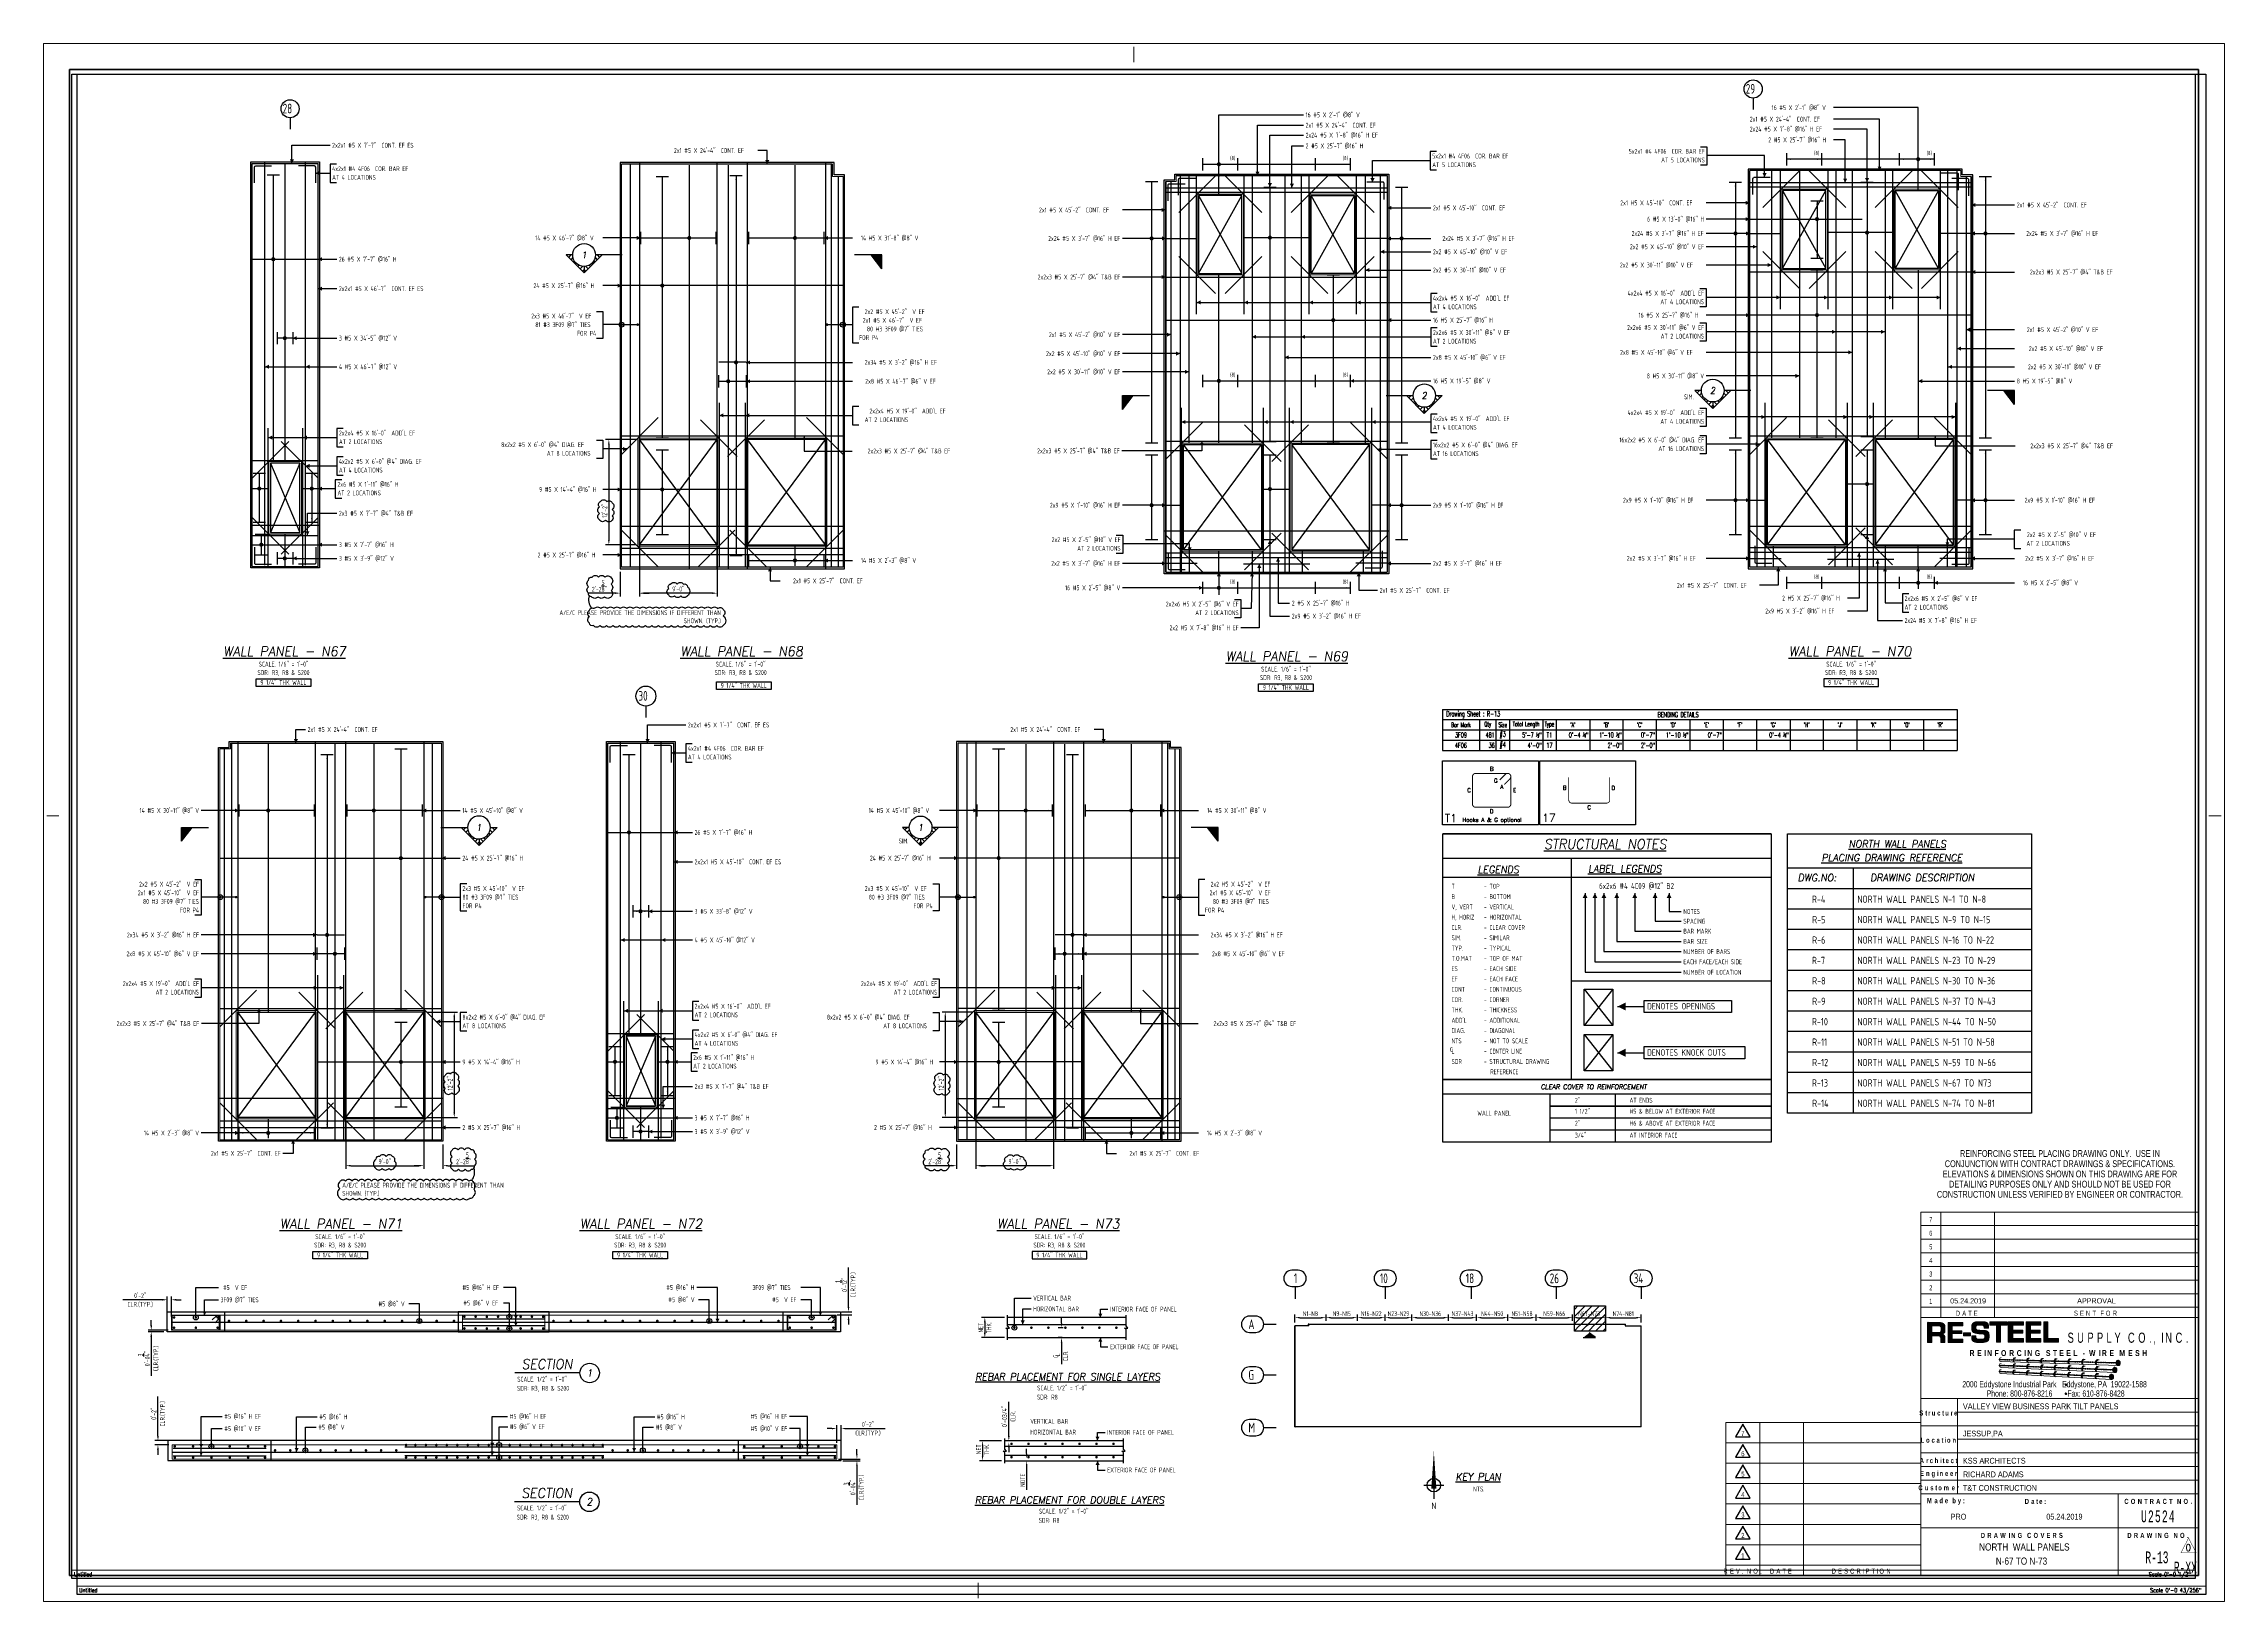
# Paper-space layout 'R-13' of a CAD drawing. Header units: inches. Extents: x -0.1 to 41.9, y 0.7 to 30.7.
# The model-space entities are those that its viewports show. They can reach past a viewport. Long polylines and large blocks are cut down to what shows.
import ezdxf
from ezdxf.enums import TextEntityAlignment as Align

# ---------------------------------------------------------------- set-up
doc = ezdxf.new("R2010")
doc.units = ezdxf.units.IN
doc.header["$MEASUREMENT"] = 0
doc.linetypes.add('HIDDEN', pattern=[6, 3, -3])
doc.linetypes.add('PHANTOM', pattern=[2.5, 1.25, -0.25, 0.25, -0.25, 0.25, -0.25])
doc.layers.get('0').update_dxf_attribs({"linetype": 'CONTINUOUS'})
doc.layers.get('Defpoints').update_dxf_attribs({"linetype": 'CONTINUOUS'})
for name, color, linetype in [('0-25', 7, 'CONTINUOUS'), ('0-25TEXT', 7, 'CONTINUOUS'), ('0-35', 3, 'CONTINUOUS'), ('0-35TEXT', 3, 'CONTINUOUS'), ('0-50', 10, 'CONTINUOUS'), ('3', 3, 'CONTINUOUS'), ('4', 4, 'CONTINUOUS'), ('5', 4, 'CONTINUOUS'), ('BAR-LBL', 2, 'CONTINUOUS'), ('BARLIST', 7, 'CONTINUOUS'), ('CADS-BAR-SKETCH', 7, 'CONTINUOUS'), ('DETAIL', 83, 'CONTINUOUS'), ('GRID', 8, 'PHANTOM'), ('Hatch', 253, 'CONTINUOUS'), ('Hgblock', 7, 'CONTINUOUS'), ('hidden', 7, 'HIDDEN'), ('INTERMEDIATERANGELAY', 7, 'CONTINUOUS'), ('RANGELAY', 7, 'CONTINUOUS'), ('REBARS', 4, 'CONTINUOUS')]:
    doc.layers.add(name, color=color, linetype=linetype)
for name, color, linetype, lineweight in [('AST-TB8', 1, 'CONTINUOUS', 13), ('Level 2', 7, 'CONTINUOUS', 13), ('LOGO BLUE', 5, 'CONTINUOUS', 13), ('LOGO RED', 1, 'CONTINUOUS', 13), ('TEXT', 12, 'CONTINUOUS', 13), ('TITLE BLOCK WT-3', 7, 'CONTINUOUS', 40)]:
    doc.layers.add(name, color=color, linetype=linetype, lineweight=lineweight)
doc.layers.add('COVER', color=6, linetype='CONTINUOUS', lineweight=0, plot=False)
doc.layers.add('TITLE BLOCK BORDER - NO PLOT', color=3, linetype='CONTINUOUS', lineweight=13, plot=False)
doc.layers.add('VIEWPORT_ENTS', color=3, linetype='CONTINUOUS', plot=False)
doc.layers.add('VIEWPORTS', color=5, linetype='CONTINUOUS', plot=False)
doc.styles.add('AR', font='ARCHQUIK.shx', dxfattribs={"width": 0.8})
doc.styles.add('FULL SCALE (aSa)', font='ENGINEERING.shx', dxfattribs={"width": 0.75, "height": 0.125})
doc.styles.add('ROMANS', font='romans.shx', dxfattribs={"width": 0.57})
doc.styles.add('ROMANT', font='romant')
doc.styles.add('Style-FANCY', font='romans.shx')
doc.styles.add('Styledgn002', font='dgn002.shx')
doc.styles.add('TECHNIC', font='technic_.ttf', dxfattribs={"width": 0.8})
doc.dimstyles.new('CADS_DIM_48', dxfattribs={"dimscale": 48, "dimtxt": 0.09375, "dimasz": 0.09375, "dimexe": 0.0625, "dimexo": 0.0625, "dimgap": 0.09375, "dimtad": 0, "dimtih": 1, "dimtoh": 1, "dimzin": 1, "dimdsep": 46, "dimlunit": 4, "dimtxsty": 'AR', "dimblk": 'CLOSED', "dimcen": 0.1875, "dimadec": 0, "dimazin": 0, "dimtfac": 1, "dimtofl": 0, "dimtmove": 0, "dimatfit": 1, "dimldrblk": 'DOTBLANK', "dimfxl": 1, "dimtzin": 0, "dimarcsym": 0})

# ---------------------------------------------------------------- blocks, each defined once
blk = doc.blocks.new('Rev# Block')
at = {"layer": '0-25TEXT', "const_width": 0.0143, "elevation": 0.021}
blk.add_lwpolyline([(0.219, 0.465), (0.219, 0.465), (0.472, -0.021), (-0.033, -0.021)], close=True, dxfattribs=at)
at = {"layer": 'AST-TB8', "linetype": 'Continuous', "style": 'Style-FANCY', "width": 0.888888, "flags": 12}
blk.add_attdef('R', text='', height=0.225, dxfattribs=at).set_placement((0.219, 0.035), align=Align.CENTER)
blk = doc.blocks.new('30x42')
at = {"layer": 'Level 2'}
for p, q in [((21, 29.935), (21, 29.645)), ((0.296, 15.129), (0.064, 15.129)), ((41.704, 15.129), (41.936, 15.129)), ((18, 0.355), (18, 0.065))]:
    blk.add_line(p, q, dxfattribs=at)
at = {"layer": 'TITLE BLOCK BORDER - NO PLOT', "flags": 128}
blk.add_lwpolyline([(42, 30), (0, 30), (0, 0), (42, 0), (42, 30)], close=True, dxfattribs=at)
at = {"layer": 'TITLE BLOCK WT-3', "flags": 128}
blk.add_lwpolyline([(41.5, 29.5), (0.5, 29.5), (0.5, 0.5), (41.5, 0.5), (41.5, 29.5)], close=True, dxfattribs=at)
blk = doc.blocks.new('A$C60980096')
at = {"layer": 'COVER', "insert": (-0.086, -0.093), "char_height": 0.22635, "attachment_point": 5, "line_spacing_factor": 0.6, "style": 'FULL SCALE (aSa)'}
blk.add_mtext('{\\fCourier New|b0|i0|c0|p54;\\W0.4921;R-XX}', dxfattribs=at)
at = {"layer": 'DETAIL', "style": 'ROMANS', "flags": 1}
blk.add_attdef('DRAWINGNO-Invisible', (0, 0), '', height=12, dxfattribs=at)
blk = doc.blocks.new('leadrblk')
blk.add_lwpolyline([(0, 0, 0, 1, 0), (1, 0, 1, 1, 0)], format="xyseb")
blk = doc.blocks.new('_DotBlank')
at = {"layer": '0-35', "color": 0, "lineweight": -2}
blk.add_line((-0.5, 0), (-1, 0), dxfattribs=at)
blk.add_circle((0, 0), 0.5, dxfattribs=at)
blk = doc.blocks.new('*D242')
at = {"layer": 'Defpoints', "color": 0, "transparency": 16777216}
for p in [(5935.1, -3401.2), (5935.1, -3410.4), (5937.1, -3410.4)]:
    blk.add_point(p, dxfattribs=at)
at = {"layer": 'DETAIL', "color": 0, "lineweight": -2, "transparency": 16777216}
for p, q in [((5932.9, -3401.2), (5914.7, -3401.2)), ((5935.1, -3408.9), (5935.1, -3399.7)), ((5937.1, -3408.9), (5937.1, -3399.7)), ((5939.4, -3401.2), (5941.6, -3401.2))]:
    blk.add_line(p, q, dxfattribs=at)
at = {"layer": 'DETAIL', "color": 0, "transparency": 16777216}
for points in [[(5932.9, -3400.8), (5932.9, -3401.6), (5935.1, -3401.2)], [(5939.4, -3400.8), (5939.4, -3401.6), (5937.1, -3401.2)]]:
    blk.add_solid(points, dxfattribs=at)
at = {"layer": 'DETAIL', "color": 0, "transparency": 16777216, "char_height": 2.25, "attachment_point": 5, "style": 'AR'}
for s, insert in [('CLR.(TYP.)', (5922.7, -3403.4)), ('0\'-2"', (5922.7, -3399.3))]:
    blk.add_mtext(s, dxfattribs=dict(at, insert=insert))
blk = doc.blocks.new('*D243')
at = {"layer": 'Defpoints', "color": 0, "transparency": 16777216}
for p in [(5927.8, -3416), (5935.1, -3416), (5937.1, -3415.2)]:
    blk.add_point(p, dxfattribs=at)
at = {"layer": 'DETAIL', "color": 0, "lineweight": -2, "transparency": 16777216}
for p, q in [((5935.6, -3415.2), (5926.3, -3415.2)), ((5933.6, -3416), (5926.3, -3416)), ((5927.8, -3413), (5927.8, -3410.7)), ((5927.8, -3418.2), (5927.8, -3436.4))]:
    blk.add_line(p, q, dxfattribs=at)
at = {"layer": 'DETAIL', "color": 0, "transparency": 16777216}
for points in [[(5927.4, -3413), (5928.2, -3413), (5927.8, -3415.2)], [(5927.4, -3418.2), (5928.2, -3418.2), (5927.8, -3416)]]:
    blk.add_solid(points, dxfattribs=at)
at = {"layer": 'DETAIL', "color": 0, "transparency": 16777216, "char_height": 2.25, "attachment_point": 5, "rotation": 90, "style": 'AR'}
for s, insert in [('0\'-0{\\H1.000000x;\\S3/4;}"', (5924.4, -3428.4)), ('CLR.(TYP.)', (5930, -3428.4))]:
    blk.add_mtext(s, dxfattribs=dict(at, insert=insert))
blk = doc.blocks.new('SECT1')
at = {"color": 7, "linetype": 'Continuous'}
blk.add_line((0.627, 0), (-0.627, 0), dxfattribs=at)
blk.add_circle((0.815, 0), 0.188, dxfattribs=at)
at = {"color": 7, "linetype": 'Continuous', "style": 'ROMANT', "oblique": 9, "width": 0.95}
blk.add_text('SECTION', height=0.1875, dxfattribs=at).set_placement((-0.006, 0.077), align=Align.CENTER)
blk.add_attdef('SECT1', text='', height=0.141, dxfattribs=at).set_placement((0.815, 0), align=Align.MIDDLE)
blk = doc.blocks.new('SECTARO')
at = {"linetype": 'Continuous'}
blk.add_line((33.32, 16.99), (20.13, 0), dxfattribs=at)
for p, q in [((33.32, 16.99), (33.32, 0)), ((33.32, 0), (0, 0))]:
    blk.add_line(p, q)
for points in [[(33.32, 0), (33.32, 16.99), (33.32, 0), (20.13, 0)], [(33.32, 16.99), (20.13, 0), (33.32, 0), (33.32, 16.99)]]:
    blk.add_solid(points, dxfattribs=at)
blk = doc.blocks.new('*X3')
at = {"color": 0, "linetype": 'Continuous'}
for p, q in [((-1.108, 0.278), (-1.075, 0.312)), ((-1.081, 0.217), (-1.031, 0.267)), ((-1.013, 0.197), (-0.986, 0.223)), ((-0.96, 0.161), (-0.942, 0.179)), ((-0.92, 0.112), (-0.898, 0.135)), ((-0.895, 0.05), (-0.854, 0.091)), ((-0.856, 0), (-0.81, 0.046)), ((-0.768, 0), (-0.765, 0.002))]:
    blk.add_line(p, q, dxfattribs=at)
blk = doc.blocks.new('*X2')
at = {"color": 0, "linetype": 'Continuous'}
for p, q in [((-1.108, 0.278), (-1.075, 0.312)), ((-0.96, 0.161), (-0.942, 0.179)), ((-0.856, 0), (-0.81, 0.046))]:
    blk.add_line(p, q, dxfattribs=at)
blk = doc.blocks.new('SECTNU')
at = {"linetype": 'Continuous'}
blk.add_line((-24.74, 0), (-32.81, 0), dxfattribs=at)
blk.add_line((0, 0), (-24.74, 0))
at = {"layer": '3'}
for p, q in [((-68.89, 0), (-46.81, 22.07)), ((-60.81, 0), (-68.89, 0))]:
    blk.add_line(p, q, dxfattribs=at)
at = {"layer": '3', "linetype": 'Continuous'}
blk.add_line((-46.81, 14), (-46.81, 22.07), dxfattribs=at)
at = {"layer": '3'}
for points in [[(-46.81, 22.07), (-24.74, 0), (-32.81, 0, 1)], [(-32.81, 0, 0.414214), (-46.81, 14)]]:
    blk.add_lwpolyline(points, format="xyb", dxfattribs=at)
for start, end in [(90, 180), (180, 0)]:
    blk.add_arc((-46.81, 0), 14, start, end, dxfattribs=at)
at = {"linetype": 'Continuous', "xscale": -64, "yscale": 64, "zscale": 64, "rotation": 359.9999999999999}
blk.add_blockref('*X3', (-117.73, 0), dxfattribs=at)
at = {"linetype": 'Continuous', "xscale": 64, "yscale": 64, "zscale": 64}
for name in ['*X3', '*X2']:
    blk.add_blockref(name, (24.1, 0), dxfattribs=at)
at = {"linetype": 'Continuous', "style": 'ROMANT', "oblique": 9, "width": 0.9}
blk.add_attdef('NO', text='', height=8, dxfattribs=at).set_placement((-46.81, 0), align=Align.MIDDLE)
blk = doc.blocks.new('*D224')
at = {"layer": 'Defpoints', "color": 0, "transparency": 16777216}
for p in [(6245.4, -3406.7), (6250.1, -3406.7), (6243.4, -3408.2)]:
    blk.add_point(p, dxfattribs=at)
at = {"layer": 'DETAIL', "color": 0, "lineweight": -2, "transparency": 16777216}
for p, q in [((6250.1, -3404.5), (6250.1, -3386.3)), ((6246.9, -3406.7), (6251.6, -3406.7)), ((6244.9, -3408.2), (6251.6, -3408.2)), ((6250.1, -3410.5), (6250.1, -3412.7))]:
    blk.add_line(p, q, dxfattribs=at)
at = {"layer": 'DETAIL', "color": 0, "transparency": 16777216}
for points in [[(6249.7, -3404.5), (6250.5, -3404.5), (6250.1, -3406.7)], [(6249.7, -3410.5), (6250.5, -3410.5), (6250.1, -3408.2)]]:
    blk.add_solid(points, dxfattribs=at)
at = {"layer": 'DETAIL', "color": 0, "transparency": 16777216, "char_height": 2.25, "attachment_point": 5, "rotation": 90, "style": 'AR'}
for s, insert in [('0\'-1{\\H1.000000x;\\S1/2;}"', (6246.7, -3394.3)), ('CLR.(TYP.)', (6252.3, -3394.3))]:
    blk.add_mtext(s, dxfattribs=dict(at, insert=insert))
blk = doc.blocks.new('*D225')
at = {"layer": 'Defpoints', "color": 0, "transparency": 16777216}
for p in [(3651.1, -2085.1), (3759.1, -2085.1), (3651.1, -2152.1)]:
    blk.add_point(p, dxfattribs=at)
at = {"layer": 'DETAIL', "color": 0, "lineweight": -2, "transparency": 16777216}
for p, q in [((3651.1, -2089.6), (3651.1, -2156.6)), ((3759.1, -2089.6), (3759.1, -2156.6)), ((3752.4, -2152.1), (3657.9, -2152.1))]:
    blk.add_line(p, q, dxfattribs=at)
at = {"layer": 'DETAIL', "color": 0, "transparency": 16777216}
for points in [[(3657.9, -2150.9), (3657.9, -2153.2), (3651.1, -2152.1)], [(3752.4, -2150.9), (3752.4, -2153.2), (3759.1, -2152.1)]]:
    blk.add_solid(points, dxfattribs=at)
at = {"layer": 'DETAIL', "color": 0, "transparency": 16777216, "insert": (3705.1, -2146.3), "char_height": 6.75, "attachment_point": 5, "style": 'AR'}
blk.add_mtext('9\'-0"', dxfattribs=at)
blk = doc.blocks.new('*D226')
at = {"layer": 'Defpoints', "color": 0, "transparency": 16777216}
for p in [(3624.5, -2118.1), (3651.1, -2118.1), (3624.5, -2152)]:
    blk.add_point(p, dxfattribs=at)
at = {"layer": 'DETAIL', "color": 0, "lineweight": -2, "transparency": 16777216}
for p, q in [((3624.5, -2122.6), (3624.5, -2156.5)), ((3651.1, -2122.6), (3651.1, -2156.5)), ((3617.7, -2152), (3580.4, -2152)), ((3657.9, -2152), (3664.6, -2152))]:
    blk.add_line(p, q, dxfattribs=at)
at = {"layer": 'DETAIL', "color": 0, "transparency": 16777216}
for points in [[(3617.7, -2150.9), (3617.7, -2153.1), (3624.5, -2152)], [(3657.9, -2150.9), (3657.9, -2153.1), (3651.1, -2152)]]:
    blk.add_solid(points, dxfattribs=at)
at = {"layer": 'DETAIL', "color": 0, "transparency": 16777216, "insert": (3595.7, -2141.9), "char_height": 6.75, "attachment_point": 5, "style": 'AR'}
blk.add_mtext('2\'-2{\\H1.000000x;\\S5/8;}"', dxfattribs=at)
blk = doc.blocks.new('*D227')
at = {"layer": 'Defpoints', "color": 0, "transparency": 16777216}
for p in [(3651.1, -1939.1), (3608.8, -2085.1), (3651.1, -2085.1)]:
    blk.add_point(p, dxfattribs=at)
at = {"layer": 'DETAIL', "color": 0, "lineweight": -2, "transparency": 16777216}
for p, q in [((3646.6, -1939.1), (3604.3, -1939.1)), ((3608.8, -1945.8), (3608.8, -2078.3)), ((3646.6, -2085.1), (3604.3, -2085.1))]:
    blk.add_line(p, q, dxfattribs=at)
at = {"layer": 'DETAIL', "color": 0, "transparency": 16777216}
for points in [[(3607.7, -1945.8), (3609.9, -1945.8), (3608.8, -1939.1)], [(3607.7, -2078.3), (3609.9, -2078.3), (3608.8, -2085.1)]]:
    blk.add_solid(points, dxfattribs=at)
at = {"layer": 'DETAIL', "color": 0, "transparency": 16777216, "insert": (3603.1, -2037.8), "char_height": 6.75, "attachment_point": 5, "rotation": 90, "style": 'AR'}
blk.add_mtext('12\'-2"', dxfattribs=at)
blk = doc.blocks.new('*D236')
at = {"layer": 'Defpoints', "color": 0, "transparency": 16777216}
for p in [(6246.7, -3460.7), (6244.7, -3468.9), (6246.7, -3470)]:
    blk.add_point(p, dxfattribs=at)
at = {"layer": 'DETAIL', "color": 0, "lineweight": -2, "transparency": 16777216}
for p, q in [((6242.4, -3460.7), (6240.2, -3460.7)), ((6244.7, -3467.4), (6244.7, -3459.2)), ((6246.7, -3468.5), (6246.7, -3459.2)), ((6248.9, -3460.7), (6267.1, -3460.7))]:
    blk.add_line(p, q, dxfattribs=at)
at = {"layer": 'DETAIL', "color": 0, "transparency": 16777216}
for points in [[(6242.4, -3460.4), (6242.4, -3461.1), (6244.7, -3460.7)], [(6248.9, -3460.4), (6248.9, -3461.1), (6246.7, -3460.7)]]:
    blk.add_solid(points, dxfattribs=at)
at = {"layer": 'DETAIL', "color": 0, "transparency": 16777216, "char_height": 2.25, "attachment_point": 5, "style": 'AR'}
for s, insert in [('0\'-2"', (6259.1, -3458.8)), ('CLR.(TYP.)', (6259.1, -3462.9))]:
    blk.add_mtext(s, dxfattribs=dict(at, insert=insert))
blk = doc.blocks.new('*D237')
at = {"layer": 'Defpoints', "color": 0, "transparency": 16777216}
for p in [(6244, -3474.8), (6245.9, -3475.6), (6254, -3475.6)]:
    blk.add_point(p, dxfattribs=at)
at = {"layer": 'DETAIL', "color": 0, "lineweight": -2, "transparency": 16777216}
for p, q in [((6245.5, -3474.8), (6255.5, -3474.8)), ((6247.4, -3475.6), (6255.5, -3475.6)), ((6254, -3472.6), (6254, -3470.3)), ((6254, -3477.8), (6254, -3496))]:
    blk.add_line(p, q, dxfattribs=at)
at = {"layer": 'DETAIL', "color": 0, "transparency": 16777216}
for points in [[(6253.6, -3472.6), (6254.3, -3472.6), (6254, -3474.8)], [(6253.6, -3477.8), (6254.3, -3477.8), (6254, -3475.6)]]:
    blk.add_solid(points, dxfattribs=at)
at = {"layer": 'DETAIL', "color": 0, "transparency": 16777216, "char_height": 2.25, "attachment_point": 5, "rotation": 90, "style": 'AR'}
for s, insert in [('0\'-0{\\H1.000000x;\\S3/4;}"', (6250.6, -3488)), ('CLR.(TYP.)', (6256.1, -3488))]:
    blk.add_mtext(s, dxfattribs=dict(at, insert=insert))
blk = doc.blocks.new('*D238')
at = {"layer": 'Defpoints', "color": 0, "transparency": 16777216}
for p in [(5930.9, -3466.3), (5937.4, -3466.3), (5937.4, -3468.3)]:
    blk.add_point(p, dxfattribs=at)
at = {"layer": 'DETAIL', "color": 0, "lineweight": -2, "transparency": 16777216}
for p, q in [((5930.9, -3464.1), (5930.9, -3445.9)), ((5935.9, -3466.3), (5929.4, -3466.3)), ((5935.9, -3468.3), (5929.4, -3468.3)), ((5930.9, -3470.6), (5930.9, -3472.8))]:
    blk.add_line(p, q, dxfattribs=at)
at = {"layer": 'DETAIL', "color": 0, "transparency": 16777216}
for points in [[(5930.5, -3464.1), (5931.3, -3464.1), (5930.9, -3466.3)], [(5930.5, -3470.6), (5931.3, -3470.6), (5930.9, -3468.3)]]:
    blk.add_solid(points, dxfattribs=at)
at = {"layer": 'DETAIL', "color": 0, "transparency": 16777216, "char_height": 2.25, "attachment_point": 5, "rotation": 90, "style": 'AR'}
for s, insert in [('0\'-2"', (5929, -3453.9)), ('CLR.(TYP.)', (5933.1, -3453.9))]:
    blk.add_mtext(s, dxfattribs=dict(at, insert=insert))
blk = doc.blocks.new('*D233')
at = {"layer": 'Defpoints', "color": 0, "transparency": 16777216}
for p in [(3244.1, -2878.9), (3352.1, -2878.9), (3352.1, -2945.9)]:
    blk.add_point(p, dxfattribs=at)
at = {"layer": 'DETAIL', "color": 0, "lineweight": -2, "transparency": 16777216}
for p, q in [((3244.1, -2883.4), (3244.1, -2950.4)), ((3352.1, -2883.4), (3352.1, -2950.4)), ((3250.9, -2945.9), (3345.4, -2945.9))]:
    blk.add_line(p, q, dxfattribs=at)
at = {"layer": 'DETAIL', "color": 0, "transparency": 16777216}
for points in [[(3250.9, -2944.8), (3250.9, -2947), (3244.1, -2945.9)], [(3345.4, -2944.8), (3345.4, -2947), (3352.1, -2945.9)]]:
    blk.add_solid(points, dxfattribs=at)
at = {"layer": 'DETAIL', "color": 0, "transparency": 16777216, "insert": (3298.1, -2940.2), "char_height": 6.75, "attachment_point": 5, "style": 'AR'}
blk.add_mtext('9\'-0"', dxfattribs=at)
blk = doc.blocks.new('*D234')
at = {"layer": 'Defpoints', "color": 0, "transparency": 16777216}
for p in [(3352.1, -2911.9), (3378.8, -2911.9), (3378.8, -2945.9)]:
    blk.add_point(p, dxfattribs=at)
at = {"layer": 'DETAIL', "color": 0, "lineweight": -2, "transparency": 16777216}
for p, q in [((3352.1, -2916.4), (3352.1, -2950.4)), ((3378.8, -2916.4), (3378.8, -2950.4)), ((3345.4, -2945.9), (3338.6, -2945.9)), ((3385.5, -2945.9), (3422.8, -2945.9))]:
    blk.add_line(p, q, dxfattribs=at)
at = {"layer": 'DETAIL', "color": 0, "transparency": 16777216}
for points in [[(3345.4, -2944.7), (3345.4, -2947), (3352.1, -2945.9)], [(3385.5, -2944.7), (3385.5, -2947), (3378.8, -2945.9)]]:
    blk.add_solid(points, dxfattribs=at)
at = {"layer": 'DETAIL', "color": 0, "transparency": 16777216, "insert": (3407.5, -2935.7), "char_height": 6.75, "attachment_point": 5, "style": 'AR'}
blk.add_mtext('2\'-2{\\H1.000000x;\\S5/8;}"', dxfattribs=at)
blk = doc.blocks.new('*D235')
at = {"layer": 'Defpoints', "color": 0, "transparency": 16777216}
for p in [(3352.1, -2732.9), (3352.1, -2878.9), (3394.4, -2878.9)]:
    blk.add_point(p, dxfattribs=at)
at = {"layer": 'DETAIL', "color": 0, "lineweight": -2, "transparency": 16777216}
for p, q in [((3356.6, -2732.9), (3398.9, -2732.9)), ((3394.4, -2739.7), (3394.4, -2872.2)), ((3356.6, -2878.9), (3398.9, -2878.9))]:
    blk.add_line(p, q, dxfattribs=at)
at = {"layer": 'DETAIL', "color": 0, "transparency": 16777216}
for points in [[(3393.3, -2739.7), (3395.6, -2739.7), (3394.4, -2732.9)], [(3393.3, -2872.2), (3395.6, -2872.2), (3394.4, -2878.9)]]:
    blk.add_solid(points, dxfattribs=at)
at = {"layer": 'DETAIL', "color": 0, "transparency": 16777216, "insert": (3388.7, -2831.6), "char_height": 6.75, "attachment_point": 5, "rotation": 90, "style": 'AR'}
blk.add_mtext('12\'-2"', dxfattribs=at)
blk = doc.blocks.new('*D239')
at = {"layer": 'Defpoints', "color": 0, "transparency": 16777216}
for p in [(4117.6, -2878.9), (4225.6, -2878.9), (4117.6, -2945.9)]:
    blk.add_point(p, dxfattribs=at)
at = {"layer": 'DETAIL', "color": 0, "lineweight": -2, "transparency": 16777216}
for p, q in [((4117.6, -2883.4), (4117.6, -2950.4)), ((4225.6, -2883.4), (4225.6, -2950.4)), ((4218.9, -2945.9), (4124.4, -2945.9))]:
    blk.add_line(p, q, dxfattribs=at)
at = {"layer": 'DETAIL', "color": 0, "transparency": 16777216}
for points in [[(4124.4, -2944.8), (4124.4, -2947), (4117.6, -2945.9)], [(4218.9, -2944.8), (4218.9, -2947), (4225.6, -2945.9)]]:
    blk.add_solid(points, dxfattribs=at)
at = {"layer": 'DETAIL', "color": 0, "transparency": 16777216, "insert": (4171.6, -2940.2), "char_height": 6.75, "attachment_point": 5, "style": 'AR'}
blk.add_mtext('9\'-0"', dxfattribs=at)
blk = doc.blocks.new('*D240')
at = {"layer": 'Defpoints', "color": 0, "transparency": 16777216}
for p in [(4091, -2911.9), (4117.6, -2911.9), (4091, -2945.9)]:
    blk.add_point(p, dxfattribs=at)
at = {"layer": 'DETAIL', "color": 0, "lineweight": -2, "transparency": 16777216}
for p, q in [((4091, -2916.4), (4091, -2950.4)), ((4117.6, -2916.4), (4117.6, -2950.4)), ((4084.3, -2945.9), (4046.9, -2945.9)), ((4124.4, -2945.9), (4131.1, -2945.9))]:
    blk.add_line(p, q, dxfattribs=at)
at = {"layer": 'DETAIL', "color": 0, "transparency": 16777216}
for points in [[(4084.3, -2944.7), (4084.3, -2947), (4091, -2945.9)], [(4124.4, -2944.7), (4124.4, -2947), (4117.6, -2945.9)]]:
    blk.add_solid(points, dxfattribs=at)
at = {"layer": 'DETAIL', "color": 0, "transparency": 16777216, "insert": (4062.2, -2935.7), "char_height": 6.75, "attachment_point": 5, "style": 'AR'}
blk.add_mtext('2\'-2{\\H1.000000x;\\S5/8;}"', dxfattribs=at)
blk = doc.blocks.new('*D241')
at = {"layer": 'Defpoints', "color": 0, "transparency": 16777216}
for p in [(4117.6, -2732.9), (4075.3, -2878.9), (4117.6, -2878.9)]:
    blk.add_point(p, dxfattribs=at)
at = {"layer": 'DETAIL', "color": 0, "lineweight": -2, "transparency": 16777216}
for p, q in [((4113.1, -2732.9), (4070.8, -2732.9)), ((4075.3, -2739.7), (4075.3, -2872.2)), ((4113.1, -2878.9), (4070.8, -2878.9))]:
    blk.add_line(p, q, dxfattribs=at)
at = {"layer": 'DETAIL', "color": 0, "transparency": 16777216}
for points in [[(4074.2, -2739.7), (4076.4, -2739.7), (4075.3, -2732.9)], [(4074.2, -2872.2), (4076.4, -2872.2), (4075.3, -2878.9)]]:
    blk.add_solid(points, dxfattribs=at)
at = {"layer": 'DETAIL', "color": 0, "transparency": 16777216, "insert": (4069.6, -2831.6), "char_height": 6.75, "attachment_point": 5, "rotation": 90, "style": 'AR'}
blk.add_mtext('12\'-2"', dxfattribs=at)
blk = doc.blocks.new('*D228')
at = {"layer": 'Defpoints', "color": 0, "transparency": 16777216}
for p in [(6323.7, -3409.4), (6313.1, -3418.7), (6323.7, -3418.7)]:
    blk.add_point(p, dxfattribs=at)
at = {"layer": 'DETAIL', "color": 0, "lineweight": -2, "transparency": 16777216}
for p, q in [((6322.2, -3409.4), (6311.6, -3409.4)), ((6313.1, -3411.7), (6313.1, -3416.4)), ((6322.2, -3418.7), (6311.6, -3418.7))]:
    blk.add_line(p, q, dxfattribs=at)
at = {"layer": 'DETAIL', "color": 0, "transparency": 16777216}
for points in [[(6312.7, -3411.7), (6313.5, -3411.7), (6313.1, -3409.4)], [(6312.7, -3416.4), (6313.5, -3416.4), (6313.1, -3418.7)]]:
    blk.add_solid(points, dxfattribs=at)
at = {"layer": 'DETAIL', "color": 0, "transparency": 16777216, "insert": (6313.1, -3414.1), "char_height": 2.25, "attachment_point": 5, "rotation": 90, "style": 'AR'}
blk.add_mtext('NET\\PTHK.', dxfattribs=at)
blk = doc.blocks.new('*D229')
at = {"layer": 'Defpoints', "color": 0, "transparency": 16777216}
for p in [(6322.3, -3466.4), (6312.1, -3475.6), (6322.3, -3475.6)]:
    blk.add_point(p, dxfattribs=at)
at = {"layer": 'DETAIL', "color": 0, "lineweight": -2, "transparency": 16777216}
for p, q in [((6320.8, -3466.4), (6310.6, -3466.4)), ((6320.8, -3475.6), (6310.6, -3475.6)), ((6312.1, -3468.6), (6312.1, -3473.4))]:
    blk.add_line(p, q, dxfattribs=at)
at = {"layer": 'DETAIL', "color": 0, "transparency": 16777216}
for points in [[(6311.7, -3468.6), (6312.4, -3468.6), (6312.1, -3466.4)], [(6311.7, -3473.4), (6312.4, -3473.4), (6312.1, -3475.6)]]:
    blk.add_solid(points, dxfattribs=at)
at = {"layer": 'DETAIL', "color": 0, "transparency": 16777216, "insert": (6312.1, -3470.3), "char_height": 2.25, "attachment_point": 5, "rotation": 90, "style": 'AR'}
blk.add_mtext('NET\\PTHK.', dxfattribs=at)
blk = doc.blocks.new('*D230')
at = {"layer": 'Defpoints', "color": 0, "transparency": 16777216}
for p in [(6324.2, -3466.4), (6324.2, -3466.4), (6324.2, -3467.2)]:
    blk.add_point(p, dxfattribs=at)
at = {"layer": 'DETAIL', "color": 0, "lineweight": -2, "transparency": 16777216}
for p, q in [((6324.2, -3464.1), (6324.2, -3448.3)), ((6324.2, -3469.4), (6324.2, -3471.7))]:
    blk.add_line(p, q, dxfattribs=at)
at = {"layer": 'DETAIL', "color": 0, "transparency": 16777216}
for points in [[(6323.8, -3464.1), (6324.6, -3464.1), (6324.2, -3466.4)], [(6323.8, -3469.4), (6324.6, -3469.4), (6324.2, -3467.2)]]:
    blk.add_solid(points, dxfattribs=at)
at = {"layer": 'DETAIL', "color": 0, "transparency": 16777216, "char_height": 2.25, "attachment_point": 5, "rotation": 90, "style": 'AR'}
for s, insert in [('0\'-03/4"', (6322.2, -3455.1)), ('CLR.', (6326.1, -3455.1))]:
    blk.add_mtext(s, dxfattribs=dict(at, insert=insert))
blk = doc.blocks.new('*D231')
at = {"layer": 'Defpoints', "color": 0, "transparency": 16777216}
for p in [(6332.4, -3474.6), (6332.4, -3475.6), (6332.4, -3475.6)]:
    blk.add_point(p, dxfattribs=at)
at = {"layer": 'DETAIL', "color": 0, "lineweight": -2, "transparency": 16777216}
for p, q in [((6332.4, -3472.3), (6332.4, -3470.1)), ((6332.4, -3477.9), (6332.4, -3489.1))]:
    blk.add_line(p, q, dxfattribs=at)
at = {"layer": 'DETAIL', "color": 0, "transparency": 16777216}
for points in [[(6332.1, -3472.3), (6332.8, -3472.3), (6332.4, -3474.6)], [(6332.1, -3477.9), (6332.8, -3477.9), (6332.4, -3475.6)]]:
    blk.add_solid(points, dxfattribs=at)
at = {"layer": 'DETAIL', "color": 0, "transparency": 16777216, "insert": (6330.6, -3484.6), "char_height": 2.25, "width": 4.934, "attachment_point": 5, "rotation": 90, "style": 'AR'}
blk.add_mtext('NOTE', dxfattribs=at)
blk = doc.blocks.new('*D232')
at = {"layer": 'Defpoints', "color": 0, "transparency": 16777216}
for p in [(6350.8, -3414.1), (6348.5, -3418.7), (6350.3, -3418.7)]:
    blk.add_point(p, dxfattribs=at)
at = {"layer": 'DETAIL', "color": 0, "lineweight": -2, "transparency": 16777216}
for p, q in [((6349.3, -3414.1), (6347, -3414.1)), ((6348.5, -3411.9), (6348.5, -3409.6)), ((6348.8, -3418.7), (6347, -3418.7)), ((6348.5, -3420.9), (6348.5, -3431))]:
    blk.add_line(p, q, dxfattribs=at)
at = {"layer": 'DETAIL', "color": 0, "transparency": 16777216}
for points in [[(6348.2, -3411.9), (6348.9, -3411.9), (6348.5, -3414.1)], [(6348.2, -3420.9), (6348.9, -3420.9), (6348.5, -3418.7)]]:
    blk.add_solid(points, dxfattribs=at)
at = {"layer": 'DETAIL', "color": 0, "transparency": 16777216, "insert": (6350.4, -3427.1), "char_height": 2.25, "attachment_point": 5, "rotation": 90, "style": 'AR'}
blk.add_mtext('CLR.', dxfattribs=at)
blk = doc.blocks.new('A$C2A293661')
at = {"layer": '0-35TEXT', "style": 'AR', "width": 0.8}
for s, p in [('C', (-0.7, 0.8)), ('L', (0, 0))]:
    blk.add_text(s, height=2.25, dxfattribs=at).set_placement(p)
blk = doc.blocks.new('*U1006', base_point=(4187.1, -2361.6))
at = {"layer": 'REBARS', "color": 0}
blk.add_lwpolyline([(4186.8, -2361.6), (4186.8, -2911.6)], dxfattribs=at)
blk = doc.blocks.new('rendmark')
at = {"color": 4}
blk.add_line((0, -3), (0, 3), dxfattribs=at)
blk = doc.blocks.new('rarrow')
at = {"color": 7}
blk.add_solid([(2, -0.33), (2, 0.33), (0, 0)], dxfattribs=at)
blk = doc.blocks.new('*U1112', base_point=(4119.6, -2453.4))
at = {"layer": 'RANGELAY'}
blk.add_line((4119.6, -2453.4), (4223.6, -2453.4), dxfattribs=at)
at = {"layer": 'RANGELAY', "xscale": 2.834645669291339, "yscale": 2.834645669291339}
for name in ['rendmark', 'rarrow']:
    blk.add_blockref(name, (4119.6, -2453.4), dxfattribs=at)
at = {"layer": 'RANGELAY', "xscale": 2.834645669291339, "yscale": 2.834645669291339, "rotation": 179.999996929531}
for name in ['rendmark', 'rarrow']:
    blk.add_blockref(name, (4223.6, -2453.4), dxfattribs=at)
blk = doc.blocks.new('VPM6EF851')
at = {"const_width": 1}
blk.add_lwpolyline([(-0.5, 0, 1), (0.5, 0, 1)], format="xyb", close=True, dxfattribs=at)
blk = doc.blocks.new('*U1062', base_point=(4265.1, -2802.4))
at = {"layer": 'REBARS', "color": 0}
blk.add_lwpolyline([(4265.1, -2802.1), (4093.1, -2802.1)], dxfattribs=at)
blk = doc.blocks.new('*U1111', base_point=(4149.3, -2746.9))
at = {"layer": 'RANGELAY'}
blk.add_line((4149.3, -2746.9), (4149.3, -2864.9), dxfattribs=at)
at = {"layer": 'RANGELAY', "xscale": 2.834645669291339, "yscale": 2.834645669291339}
for name, p, rotation in [('rendmark', (4149.3, -2746.9), 269.9999999999999), ('rarrow', (4149.3, -2746.9), 269.9999999999999), ('rarrow', (4149.3, -2864.9), 89.999996929531), ('rendmark', (4149.3, -2864.9), 89.999996929531)]:
    blk.add_blockref(name, p, dxfattribs=dict(at, rotation=rotation))
blk = doc.blocks.new('VPM6EF961')
at = {"const_width": 1}
blk.add_lwpolyline([(-0.5, 0, 1), (0.5, 0, 1)], format="xyb", close=True, dxfattribs=at)
blk = doc.blocks.new('*U729', base_point=(4400.3, -2893.2))
at = {"layer": 'REBARS', "color": 0}
blk.add_lwpolyline([(4400.3, -2892.9), (4093.3, -2892.9)], dxfattribs=at)
blk = doc.blocks.new('*U728', base_point=(4400.3, -2519.7))
at = {"layer": 'REBARS', "color": 0}
blk.add_lwpolyline([(4400.3, -2519.4), (4093.3, -2519.4)], dxfattribs=at)
blk = doc.blocks.new('*U1110', base_point=(4149.3, -2367.9))
at = {"layer": 'RANGELAY'}
blk.add_line((4149.3, -2367.9), (4149.3, -2730.9), dxfattribs=at)
at = {"layer": 'RANGELAY', "xscale": 2.834645669291339, "yscale": 2.834645669291339}
for name, p, rotation in [('rendmark', (4149.3, -2367.9), 269.9999999999999), ('rarrow', (4149.3, -2367.9), 269.9999999999999), ('rendmark', (4149.3, -2730.9), 89.999996929531), ('rarrow', (4149.3, -2730.9), 89.999996929531)]:
    blk.add_blockref(name, p, dxfattribs=dict(at, rotation=rotation))
blk = doc.blocks.new('VPM6EFB11')
at = {"const_width": 1}
blk.add_lwpolyline([(-0.5, 0, 1), (0.5, 0, 1)], format="xyb", close=True, dxfattribs=at)
blk = doc.blocks.new('*U1109', base_point=(4251.7, -2375.9))
at = {"layer": 'RANGELAY'}
blk.add_line((4251.7, -2375.9), (4251.7, -2893.9), dxfattribs=at)
at = {"layer": 'RANGELAY', "xscale": 2.834645669291339, "yscale": 2.834645669291339}
for name, p, rotation in [('rendmark', (4251.7, -2375.9), 269.9999999999999), ('rarrow', (4251.7, -2375.9), 269.9999999999999), ('rarrow', (4251.7, -2893.9), 89.999996929531), ('rendmark', (4251.7, -2893.9), 89.999996929531)]:
    blk.add_blockref(name, p, dxfattribs=dict(at, rotation=rotation))
blk = doc.blocks.new('VPM6EFBA1')
at = {"const_width": 1}
blk.add_lwpolyline([(-0.5, 0, 1), (0.5, 0, 1)], format="xyb", close=True, dxfattribs=at)
blk = doc.blocks.new('*U1013', base_point=(4265.6, -2626.2))
at = {"layer": 'REBARS', "color": 0}
blk.add_lwpolyline([(4265.6, -2625.9), (4227.6, -2625.9)], dxfattribs=at)
blk = doc.blocks.new('*U1005', base_point=(4241.1, -2361.6))
at = {"layer": 'REBARS', "color": 0}
blk.add_lwpolyline([(4240.8, -2361.6), (4240.8, -2911.6)], dxfattribs=at)
blk = doc.blocks.new('*U1108', base_point=(4227.6, -2652.1))
at = {"layer": 'RANGELAY'}
blk.add_line((4227.6, -2652.1), (4265.6, -2652.1), dxfattribs=at)
at = {"layer": 'RANGELAY', "xscale": 2.834645669291339, "yscale": 2.834645669291339}
for name in ['rendmark', 'rarrow']:
    blk.add_blockref(name, (4227.6, -2652.1), dxfattribs=at)
at = {"layer": 'RANGELAY', "xscale": 2.834645669291339, "yscale": 2.834645669291339, "rotation": 179.999996929531}
for name in ['rendmark', 'rarrow']:
    blk.add_blockref(name, (4265.6, -2652.1), dxfattribs=at)
blk = doc.blocks.new('VPM6EFCE1')
at = {"const_width": 1}
blk.add_lwpolyline([(-0.5, 0, 1), (0.5, 0, 1)], format="xyb", close=True, dxfattribs=at)
blk = doc.blocks.new('*U982', base_point=(4333.7, -2361.6))
at = {"layer": 'REBARS', "color": 0}
blk.add_lwpolyline([(4333.3, -2361.6), (4333.3, -2732.6)], dxfattribs=at)
blk = doc.blocks.new('*U1107', base_point=(4269.6, -2453.4))
at = {"layer": 'RANGELAY'}
blk.add_line((4269.6, -2453.4), (4373.6, -2453.4), dxfattribs=at)
at = {"layer": 'RANGELAY', "xscale": 2.834645669291339, "yscale": 2.834645669291339}
for name in ['rendmark', 'rarrow']:
    blk.add_blockref(name, (4269.6, -2453.4), dxfattribs=at)
at = {"layer": 'RANGELAY', "xscale": 2.834645669291339, "yscale": 2.834645669291339, "rotation": 179.999996929531}
for name in ['rendmark', 'rarrow']:
    blk.add_blockref(name, (4373.6, -2453.4), dxfattribs=at)
blk = doc.blocks.new('VPM6EFE31')
at = {"const_width": 1}
blk.add_lwpolyline([(-0.5, 0, 1), (0.5, 0, 1)], format="xyb", close=True, dxfattribs=at)
blk = doc.blocks.new('*U1106', base_point=(4093, -2573.5))
at = {"layer": 'REBARS', "color": 0, "const_width": 1.8}
for points in [[(4093.2, -2572.6, 1), (4093.2, -2574.4, 1), (4093.2, -2572.6)], [(4115.3, -2574.4, 1), (4115.3, -2572.6, 1), (4115.3, -2574.4)]]:
    blk.add_lwpolyline(points, format="xyb", dxfattribs=at)
at = {"layer": 'REBARS', "color": 0}
blk.add_lwpolyline([(4093.2, -2573.5), (4115.3, -2573.5)], dxfattribs=at)
blk = doc.blocks.new('*U1004', base_point=(4105.1, -2909.9))
at = {"layer": 'REBARS', "color": 0}
blk.add_lwpolyline([(4105.5, -2909.9), (4105.5, -2359.9)], dxfattribs=at)
blk = doc.blocks.new('*U1003', base_point=(4383.5, -2909.9))
at = {"layer": 'REBARS', "color": 0}
blk.add_lwpolyline([(4383.8, -2909.9), (4383.8, -2359.9)], dxfattribs=at)
blk = doc.blocks.new('*U969', base_point=(4393.6, -2909.9))
at = {"layer": 'REBARS', "color": 0}
blk.add_lwpolyline([(4393.9, -2909.9), (4393.9, -2367.9)], dxfattribs=at)
blk = doc.blocks.new('*U1105', base_point=(4377.8, -2573.5))
at = {"layer": 'REBARS', "color": 0, "const_width": 1.8}
for points in [[(4377.9, -2572.6, 1), (4377.9, -2574.4, 1), (4377.9, -2572.6)], [(4400.1, -2574.4, 1), (4400.1, -2572.6, 1), (4400.1, -2574.4)]]:
    blk.add_lwpolyline(points, format="xyb", dxfattribs=at)
at = {"layer": 'REBARS', "color": 0}
blk.add_lwpolyline([(4377.9, -2573.5), (4400.1, -2573.5)], dxfattribs=at)
blk = doc.blocks.new('*U786', base_point=(4385, -2360.3))
at = {"layer": 'REBARS', "color": 0}
blk.add_lwpolyline([(4385, -2359.9), (4093, -2359.9)], dxfattribs=at)
blk = doc.blocks.new('*U727', base_point=(4400, -2909.6))
at = {"layer": 'REBARS', "color": 0}
blk.add_lwpolyline([(4400, -2909.9), (4093, -2909.9)], dxfattribs=at)
blk = doc.blocks.new('*U881', base_point=(4253.4, -2756.1))
at = {"layer": 'REBARS', "color": 0}
blk.add_lwpolyline([(4253.2, -2756.3), (4202.3, -2705.4)], dxfattribs=at)
blk = doc.blocks.new('*U882', base_point=(4400.5, -2858.8))
at = {"layer": 'REBARS', "color": 0}
blk.add_lwpolyline([(4400.3, -2858.6), (4349.3, -2909.5)], dxfattribs=at)
blk = doc.blocks.new('*U883', base_point=(4400.5, -2753.1))
at = {"layer": 'REBARS', "color": 0}
blk.add_lwpolyline([(4400.3, -2753.3), (4349.3, -2702.4)], dxfattribs=at)
blk = doc.blocks.new('*U884', base_point=(4239.8, -2756.1))
at = {"layer": 'REBARS', "color": 0}
blk.add_lwpolyline([(4240, -2756.3), (4291, -2705.4)], dxfattribs=at)
blk = doc.blocks.new('*U885', base_point=(4092.8, -2858.8))
at = {"layer": 'REBARS', "color": 0}
blk.add_lwpolyline([(4093, -2858.6), (4143.9, -2909.5)], dxfattribs=at)
blk = doc.blocks.new('*U886', base_point=(4092.8, -2753.1))
at = {"layer": 'REBARS', "color": 0}
blk.add_lwpolyline([(4093, -2753.3), (4143.9, -2702.4)], dxfattribs=at)
blk = doc.blocks.new('*U887', base_point=(4250.5, -2858.8))
at = {"layer": 'REBARS', "color": 0}
blk.add_lwpolyline([(4250.3, -2858.6), (4199.3, -2909.5)], dxfattribs=at)
blk = doc.blocks.new('*U888', base_point=(4242.8, -2858.8))
at = {"layer": 'REBARS', "color": 0}
blk.add_lwpolyline([(4243, -2858.6), (4293.9, -2909.5)], dxfattribs=at)
blk = doc.blocks.new('*U1060', base_point=(4333.7, -2880.9))
at = {"layer": 'REBARS', "color": 0}
blk.add_lwpolyline([(4333.3, -2880.9), (4333.3, -2907.9)], dxfattribs=at)
blk = doc.blocks.new('*U1104', base_point=(4269.6, -2900.5))
at = {"layer": 'RANGELAY'}
blk.add_line((4269.6, -2900.5), (4373.6, -2900.5), dxfattribs=at)
at = {"layer": 'RANGELAY', "xscale": 2.834645669291339, "yscale": 2.834645669291339}
for name in ['rendmark', 'rarrow']:
    blk.add_blockref(name, (4269.6, -2900.5), dxfattribs=at)
at = {"layer": 'RANGELAY', "xscale": 2.834645669291339, "yscale": 2.834645669291339, "rotation": 179.999996929531}
for name in ['rendmark', 'rarrow']:
    blk.add_blockref(name, (4373.6, -2900.5), dxfattribs=at)
blk = doc.blocks.new('VPM6F0641')
at = {"const_width": 1}
blk.add_lwpolyline([(-0.5, 0, 1), (0.5, 0, 1)], format="xyb", close=True, dxfattribs=at)
blk = doc.blocks.new('*U725', base_point=(4400.3, -2883.6))
at = {"layer": 'REBARS', "color": 0}
blk.add_lwpolyline([(4400.3, -2883.9), (4093.3, -2883.9)], dxfattribs=at)
blk = doc.blocks.new('*U726', base_point=(4400.3, -2728.3))
at = {"layer": 'REBARS', "color": 0}
blk.add_lwpolyline([(4400.3, -2728), (4093.3, -2728)], dxfattribs=at)
blk = doc.blocks.new('*U920', base_point=(4228.3, -2909.9))
at = {"layer": 'REBARS', "color": 0}
blk.add_lwpolyline([(4228.6, -2909.9), (4228.6, -2681.9)], dxfattribs=at)
blk = doc.blocks.new('*U921', base_point=(4264.9, -2909.9))
at = {"layer": 'REBARS', "color": 0}
blk.add_lwpolyline([(4264.6, -2909.9), (4264.6, -2681.9)], dxfattribs=at)
blk = doc.blocks.new('*U629', base_point=(3652.4, -2864.9))
at = {"layer": 'REBARS', "color": 0}
blk.add_lwpolyline([(3652.7, -2864.9), (3652.7, -2909.9)], dxfattribs=at)
blk = doc.blocks.new('*U1103', base_point=(3663.6, -2898.6))
at = {"layer": 'RANGELAY'}
blk.add_line((3663.6, -2898.6), (3642.6, -2898.6), dxfattribs=at)
at = {"layer": 'RANGELAY', "xscale": 2.834645669291339, "yscale": 2.834645669291339}
for name, p, rotation in [('rendmark', (3642.6, -2898.6), 359.999996929531), ('rendmark', (3663.6, -2898.6), 180), ('rarrow', (3642.6, -2898.6), 359.999996929531), ('rarrow', (3663.6, -2898.6), 180)]:
    blk.add_blockref(name, p, dxfattribs=dict(at, rotation=rotation))
blk = doc.blocks.new('VPM6F0921')
at = {"const_width": 1}
blk.add_lwpolyline([(-0.5, 0, 1), (0.5, 0, 1)], format="xyb", close=True, dxfattribs=at)
blk = doc.blocks.new('*U953', base_point=(3607.8, -2909.6))
at = {"layer": 'REBARS', "color": 0}
blk.add_lwpolyline([(3607.8, -2909.9), (3698.8, -2909.9)], dxfattribs=at)
blk = doc.blocks.new('*U954', base_point=(3607.8, -2360.3))
at = {"layer": 'REBARS', "color": 0}
blk.add_lwpolyline([(3607.8, -2359.9), (3698.8, -2359.9)], dxfattribs=at)
blk = doc.blocks.new('*U1001', base_point=(3607.2, -2909.9))
at = {"layer": 'REBARS', "color": 0}
blk.add_lwpolyline([(3607.5, -2909.9), (3607.5, -2359.9)], dxfattribs=at)
blk = doc.blocks.new('*U1207', base_point=(3690, -2780.4))
at = {"layer": 'RANGELAY'}
blk.add_line((3690, -2780.4), (3690, -2848.9), dxfattribs=at)
at = {"layer": 'RANGELAY', "xscale": 2.834645669291339, "yscale": 2.834645669291339}
for name, p, rotation in [('rendmark', (3690, -2780.4), 269.9999999999999), ('rarrow', (3690, -2780.4), 269.9999999999999), ('rendmark', (3690, -2848.9), 89.999996929531), ('rarrow', (3690, -2848.9), 89.999996929531)]:
    blk.add_blockref(name, p, dxfattribs=dict(at, rotation=rotation))
blk = doc.blocks.new('VPM6F0AC1')
at = {"const_width": 1}
blk.add_lwpolyline([(-0.5, 0, 1), (0.5, 0, 1)], format="xyb", close=True, dxfattribs=at)
blk = doc.blocks.new('*U1057', base_point=(3675.8, -2802.2))
at = {"layer": 'REBARS', "color": 0}
blk.add_lwpolyline([(3675.8, -2801.8), (3698.8, -2801.8)], dxfattribs=at)
blk = doc.blocks.new('*U1208', base_point=(3617.3, -2780.4))
at = {"layer": 'RANGELAY'}
blk.add_line((3617.3, -2780.4), (3617.3, -2848.9), dxfattribs=at)
at = {"layer": 'RANGELAY', "xscale": 2.834645669291339, "yscale": 2.834645669291339}
for name, p, rotation in [('rendmark', (3617.3, -2780.4), 269.9999999999999), ('rarrow', (3617.3, -2780.4), 269.9999999999999), ('rendmark', (3617.3, -2848.9), 89.999996929531), ('rarrow', (3617.3, -2848.9), 89.999996929531)]:
    blk.add_blockref(name, p, dxfattribs=dict(at, rotation=rotation))
blk = doc.blocks.new('VPM6F0BA1')
at = {"const_width": 1}
blk.add_lwpolyline([(-0.5, 0, 1), (0.5, 0, 1)], format="xyb", close=True, dxfattribs=at)
blk = doc.blocks.new('*U1058', base_point=(3607.6, -2802.2))
at = {"layer": 'REBARS', "color": 0}
blk.add_lwpolyline([(3607.6, -2801.8), (3630.6, -2801.8)], dxfattribs=at)
blk = doc.blocks.new('*U775', base_point=(3610.4, -2906.9))
at = {"layer": 'REBARS', "color": 0}
blk.add_lwpolyline([(3610.7, -2882.9), (3610.7, -2904.9, 0.414214), (3612.4, -2906.7), (3634.4, -2906.7)], format="xyb", dxfattribs=at)
blk = doc.blocks.new('*U776', base_point=(3695.8, -2906.9))
at = {"layer": 'REBARS', "color": 0}
blk.add_lwpolyline([(3695.6, -2882.9), (3695.6, -2904.9, -0.414214), (3693.8, -2906.7), (3671.8, -2906.7)], format="xyb", dxfattribs=at)
blk = doc.blocks.new('*U777', base_point=(3610.4, -2362.9))
at = {"layer": 'REBARS', "color": 0}
blk.add_lwpolyline([(3610.7, -2386.9), (3610.7, -2364.9, -0.414213), (3612.4, -2363.2), (3634.4, -2363.2)], format="xyb", dxfattribs=at)
blk = doc.blocks.new('*U956', base_point=(3607.8, -2866.4))
at = {"layer": 'REBARS', "color": 0}
blk.add_lwpolyline([(3607.8, -2866.7), (3698.8, -2866.7)], dxfattribs=at)
blk = doc.blocks.new('*U957', base_point=(3607.8, -2763))
at = {"layer": 'REBARS', "color": 0}
blk.add_lwpolyline([(3607.8, -2762.7), (3698.8, -2762.7)], dxfattribs=at)
blk = doc.blocks.new('*U1031', base_point=(3677.3, -2909.9))
at = {"layer": 'REBARS', "color": 0}
blk.add_lwpolyline([(3677.6, -2909.9), (3677.6, -2717.9)], dxfattribs=at)
blk = doc.blocks.new('*U1032', base_point=(3630, -2909.9))
at = {"layer": 'REBARS', "color": 0}
blk.add_lwpolyline([(3629.7, -2909.9), (3629.7, -2717.9)], dxfattribs=at)
blk = doc.blocks.new('*U877', base_point=(3699, -2842.3))
at = {"layer": 'REBARS', "color": 0}
blk.add_lwpolyline([(3698.8, -2842.1), (3647.8, -2893)], dxfattribs=at)
blk = doc.blocks.new('*U878', base_point=(3607.3, -2842.3))
at = {"layer": 'REBARS', "color": 0}
blk.add_lwpolyline([(3607.5, -2842.1), (3658.4, -2893)], dxfattribs=at)
blk = doc.blocks.new('*U879', base_point=(3607.3, -2787.1))
at = {"layer": 'REBARS', "color": 0}
blk.add_lwpolyline([(3607.5, -2787.3), (3658.4, -2736.4)], dxfattribs=at)
blk = doc.blocks.new('*U880', base_point=(3699, -2787.1))
at = {"layer": 'REBARS', "color": 0}
blk.add_lwpolyline([(3698.8, -2787.3), (3647.8, -2736.4)], dxfattribs=at)
blk = doc.blocks.new('*U955', base_point=(3607.8, -2879.9))
at = {"layer": 'REBARS', "color": 0}
blk.add_lwpolyline([(3607.8, -2879.6), (3698.8, -2879.6)], dxfattribs=at)
blk = doc.blocks.new('*U1102', base_point=(3620, -2864.9))
at = {"layer": 'RANGELAY'}
blk.add_line((3620, -2864.9), (3620, -2893.9), dxfattribs=at)
at = {"layer": 'RANGELAY', "xscale": 2.834645669291339, "yscale": 2.834645669291339}
for name, p, rotation in [('rendmark', (3620, -2864.9), 269.9999999999999), ('rarrow', (3620, -2864.9), 269.9999999999999), ('rarrow', (3620, -2893.9), 89.999996929531), ('rendmark', (3620, -2893.9), 89.999996929531)]:
    blk.add_blockref(name, p, dxfattribs=dict(at, rotation=rotation))
blk = doc.blocks.new('VPM6F1101')
at = {"const_width": 1}
blk.add_lwpolyline([(-0.5, 0, 1), (0.5, 0, 1)], format="xyb", close=True, dxfattribs=at)
blk = doc.blocks.new('*U1002', base_point=(3699.1, -2909.9))
at = {"layer": 'REBARS', "color": 0}
blk.add_lwpolyline([(3698.8, -2909.9), (3698.8, -2359.9)], dxfattribs=at)
blk = doc.blocks.new('*U778', base_point=(3695.8, -2362.9))
at = {"layer": 'REBARS', "color": 0}
blk.add_lwpolyline([(3695.6, -2386.9), (3695.6, -2364.9, 0.414213), (3693.8, -2363.2), (3671.8, -2363.2)], format="xyb", dxfattribs=at)
blk = doc.blocks.new('*U1049', base_point=(3652.4, -2359.8))
at = {"layer": 'REBARS', "color": 0}
blk.add_lwpolyline([(3652.7, -2359.8), (3652.7, -2763.8)], dxfattribs=at)
blk = doc.blocks.new('*U1101', base_point=(3663.6, -2593.2))
at = {"layer": 'RANGELAY'}
blk.add_line((3663.6, -2593.2), (3642.6, -2593.2), dxfattribs=at)
at = {"layer": 'RANGELAY', "xscale": 2.834645669291339, "yscale": 2.834645669291339}
for name, p, rotation in [('rendmark', (3642.6, -2593.2), 359.999996929531), ('rendmark', (3663.6, -2593.2), 180), ('rarrow', (3642.6, -2593.2), 359.999996929531), ('rarrow', (3663.6, -2593.2), 180)]:
    blk.add_blockref(name, p, dxfattribs=dict(at, rotation=rotation))
blk = doc.blocks.new('VPM6F1351')
at = {"const_width": 1}
blk.add_lwpolyline([(-0.5, 0, 1), (0.5, 0, 1)], format="xyb", close=True, dxfattribs=at)
blk = doc.blocks.new('*U952', base_point=(3607.8, -2484.1))
at = {"layer": 'REBARS', "color": 0}
blk.add_lwpolyline([(3607.8, -2483.8), (3698.8, -2483.8)], dxfattribs=at)
blk = doc.blocks.new('*U1100', base_point=(3636.7, -2375.9))
at = {"layer": 'RANGELAY'}
blk.add_line((3636.7, -2375.9), (3636.7, -2764.4), dxfattribs=at)
at = {"layer": 'RANGELAY', "xscale": 2.834645669291339, "yscale": 2.834645669291339}
for name, p, rotation in [('rendmark', (3636.7, -2375.9), 269.9999999999999), ('rarrow', (3636.7, -2375.9), 269.9999999999999), ('rarrow', (3636.7, -2764.4), 89.999996929531), ('rendmark', (3636.7, -2764.4), 89.999996929531)]:
    blk.add_blockref(name, p, dxfattribs=dict(at, rotation=rotation))
blk = doc.blocks.new('VPM6F1451')
at = {"const_width": 1}
blk.add_lwpolyline([(-0.5, 0, 1), (0.5, 0, 1)], format="xyb", close=True, dxfattribs=at)
blk = doc.blocks.new('*U999', base_point=(3681.2, -2907.9))
at = {"layer": 'REBARS', "color": 0}
blk.add_lwpolyline([(3681.5, -2907.9), (3681.5, -2357.9)], dxfattribs=at)
blk = doc.blocks.new('*U1000', base_point=(3624.8, -2907.9))
at = {"layer": 'REBARS', "color": 0}
blk.add_lwpolyline([(3625.1, -2907.9), (3625.1, -2357.9)], dxfattribs=at)
blk = doc.blocks.new('*U998', base_point=(3282.6, -2361.6))
at = {"layer": 'REBARS', "color": 0}
blk.add_lwpolyline([(3282.9, -2361.6), (3282.9, -2911.6)], dxfattribs=at)
blk = doc.blocks.new('*U1099', base_point=(3350.1, -2453.4))
at = {"layer": 'RANGELAY'}
blk.add_line((3350.1, -2453.4), (3246.1, -2453.4), dxfattribs=at)
at = {"layer": 'RANGELAY', "xscale": 2.834645669291339, "yscale": 2.834645669291339}
for name, p, rotation in [('rendmark', (3246.1, -2453.4), 359.999996929531), ('rendmark', (3350.1, -2453.4), 180), ('rarrow', (3246.1, -2453.4), 359.999996929531), ('rarrow', (3350.1, -2453.4), 180)]:
    blk.add_blockref(name, p, dxfattribs=dict(at, rotation=rotation))
blk = doc.blocks.new('VPM6F1631')
at = {"const_width": 1}
blk.add_lwpolyline([(-0.5, 0, 1), (0.5, 0, 1)], format="xyb", close=True, dxfattribs=at)
blk = doc.blocks.new('*U1061', base_point=(3204.7, -2802.4))
at = {"layer": 'REBARS', "color": 0}
blk.add_lwpolyline([(3204.7, -2802.1), (3376.7, -2802.1)], dxfattribs=at)
blk = doc.blocks.new('*U1098', base_point=(3320.4, -2746.9))
at = {"layer": 'RANGELAY'}
blk.add_line((3320.4, -2746.9), (3320.4, -2864.9), dxfattribs=at)
at = {"layer": 'RANGELAY', "xscale": 2.834645669291339, "yscale": 2.834645669291339}
for name, p, rotation in [('rendmark', (3320.4, -2746.9), 269.9999999999999), ('rarrow', (3320.4, -2746.9), 269.9999999999999), ('rarrow', (3320.4, -2864.9), 89.999996929531), ('rendmark', (3320.4, -2864.9), 89.999996929531)]:
    blk.add_blockref(name, p, dxfattribs=dict(at, rotation=rotation))
blk = doc.blocks.new('VPM6F1731')
at = {"const_width": 1}
blk.add_lwpolyline([(-0.5, 0, 1), (0.5, 0, 1)], format="xyb", close=True, dxfattribs=at)
blk = doc.blocks.new('*U724', base_point=(3069.5, -2893.2))
at = {"layer": 'REBARS', "color": 0}
blk.add_lwpolyline([(3069.5, -2892.9), (3376.5, -2892.9)], dxfattribs=at)
blk = doc.blocks.new('*U723', base_point=(3069.5, -2519.7))
at = {"layer": 'REBARS', "color": 0}
blk.add_lwpolyline([(3069.5, -2519.4), (3376.5, -2519.4)], dxfattribs=at)
blk = doc.blocks.new('*U1097', base_point=(3320.4, -2367.9))
at = {"layer": 'RANGELAY'}
blk.add_line((3320.4, -2367.9), (3320.4, -2730.9), dxfattribs=at)
at = {"layer": 'RANGELAY', "xscale": 2.834645669291339, "yscale": 2.834645669291339}
for name, p, rotation in [('rendmark', (3320.4, -2367.9), 269.9999999999999), ('rarrow', (3320.4, -2367.9), 269.9999999999999), ('rendmark', (3320.4, -2730.9), 89.999996929531), ('rarrow', (3320.4, -2730.9), 89.999996929531)]:
    blk.add_blockref(name, p, dxfattribs=dict(at, rotation=rotation))
blk = doc.blocks.new('VPM6F18D1')
at = {"const_width": 1}
blk.add_lwpolyline([(-0.5, 0, 1), (0.5, 0, 1)], format="xyb", close=True, dxfattribs=at)
blk = doc.blocks.new('*U1096', base_point=(3218.1, -2375.9))
at = {"layer": 'RANGELAY'}
blk.add_line((3218.1, -2375.9), (3218.1, -2893.9), dxfattribs=at)
at = {"layer": 'RANGELAY', "xscale": 2.834645669291339, "yscale": 2.834645669291339}
for name, p, rotation in [('rendmark', (3218.1, -2375.9), 269.9999999999999), ('rarrow', (3218.1, -2375.9), 269.9999999999999), ('rarrow', (3218.1, -2893.9), 89.999996929531), ('rendmark', (3218.1, -2893.9), 89.999996929531)]:
    blk.add_blockref(name, p, dxfattribs=dict(at, rotation=rotation))
blk = doc.blocks.new('VPM6F1951')
at = {"const_width": 1}
blk.add_lwpolyline([(-0.5, 0, 1), (0.5, 0, 1)], format="xyb", close=True, dxfattribs=at)
blk = doc.blocks.new('*U1012', base_point=(3204.1, -2626.2))
at = {"layer": 'REBARS', "color": 0}
blk.add_lwpolyline([(3204.1, -2625.9), (3242.1, -2625.9)], dxfattribs=at)
blk = doc.blocks.new('*U997', base_point=(3228.6, -2361.6))
at = {"layer": 'REBARS', "color": 0}
blk.add_lwpolyline([(3228.9, -2361.6), (3228.9, -2911.6)], dxfattribs=at)
blk = doc.blocks.new('*U1095', base_point=(3242.1, -2652.1))
at = {"layer": 'RANGELAY'}
blk.add_line((3242.1, -2652.1), (3204.1, -2652.1), dxfattribs=at)
at = {"layer": 'RANGELAY', "xscale": 2.834645669291339, "yscale": 2.834645669291339}
for name, p, rotation in [('rendmark', (3204.1, -2652.1), 359.999996929531), ('rendmark', (3242.1, -2652.1), 180), ('rarrow', (3204.1, -2652.1), 359.999996929531), ('rarrow', (3242.1, -2652.1), 180)]:
    blk.add_blockref(name, p, dxfattribs=dict(at, rotation=rotation))
blk = doc.blocks.new('VPM6F1A91')
at = {"const_width": 1}
blk.add_lwpolyline([(-0.5, 0, 1), (0.5, 0, 1)], format="xyb", close=True, dxfattribs=at)
blk = doc.blocks.new('*U981', base_point=(3136.1, -2361.6))
at = {"layer": 'REBARS', "color": 0}
blk.add_lwpolyline([(3136.4, -2361.6), (3136.4, -2732.6)], dxfattribs=at)
blk = doc.blocks.new('*U1094', base_point=(3200.1, -2453.4))
at = {"layer": 'RANGELAY'}
blk.add_line((3200.1, -2453.4), (3096.1, -2453.4), dxfattribs=at)
at = {"layer": 'RANGELAY', "xscale": 2.834645669291339, "yscale": 2.834645669291339}
for name, p, rotation in [('rendmark', (3096.1, -2453.4), 359.999996929531), ('rendmark', (3200.1, -2453.4), 180), ('rarrow', (3096.1, -2453.4), 359.999996929531), ('rarrow', (3200.1, -2453.4), 180)]:
    blk.add_blockref(name, p, dxfattribs=dict(at, rotation=rotation))
blk = doc.blocks.new('VPM6F1BD1')
at = {"const_width": 1}
blk.add_lwpolyline([(-0.5, 0, 1), (0.5, 0, 1)], format="xyb", close=True, dxfattribs=at)
blk = doc.blocks.new('*U1093', base_point=(3376.8, -2573.5))
at = {"layer": 'REBARS', "color": 0, "const_width": 1.8}
for points in [[(3354.4, -2572.6, 1), (3354.4, -2574.4, 1), (3354.4, -2572.6)], [(3376.6, -2574.4, 1), (3376.6, -2572.6, 1), (3376.6, -2574.4)]]:
    blk.add_lwpolyline(points, format="xyb", dxfattribs=at)
at = {"layer": 'REBARS', "color": 0}
blk.add_lwpolyline([(3376.6, -2573.5), (3354.4, -2573.5)], dxfattribs=at)
blk = doc.blocks.new('*U996', base_point=(3364.6, -2909.9))
at = {"layer": 'REBARS', "color": 0}
blk.add_lwpolyline([(3364.3, -2909.9), (3364.3, -2359.9)], dxfattribs=at)
blk = doc.blocks.new('*U995', base_point=(3086.2, -2909.9))
at = {"layer": 'REBARS', "color": 0}
blk.add_lwpolyline([(3085.9, -2909.9), (3085.9, -2359.9)], dxfattribs=at)
blk = doc.blocks.new('*U968', base_point=(3076.2, -2909.9))
at = {"layer": 'REBARS', "color": 0}
blk.add_lwpolyline([(3075.8, -2909.9), (3075.8, -2367.9)], dxfattribs=at)
blk = doc.blocks.new('*U1092', base_point=(3092, -2573.5))
at = {"layer": 'REBARS', "color": 0, "const_width": 1.8}
for points in [[(3069.7, -2572.6, 1), (3069.7, -2574.4, 1), (3069.7, -2572.6)], [(3091.8, -2574.4, 1), (3091.8, -2572.6, 1), (3091.8, -2574.4)]]:
    blk.add_lwpolyline(points, format="xyb", dxfattribs=at)
at = {"layer": 'REBARS', "color": 0}
blk.add_lwpolyline([(3091.8, -2573.5), (3069.7, -2573.5)], dxfattribs=at)
blk = doc.blocks.new('*U785', base_point=(3084.7, -2360.3))
at = {"layer": 'REBARS', "color": 0}
blk.add_lwpolyline([(3084.7, -2359.9), (3376.7, -2359.9)], dxfattribs=at)
blk = doc.blocks.new('*U722', base_point=(3069.8, -2909.6))
at = {"layer": 'REBARS', "color": 0}
blk.add_lwpolyline([(3069.8, -2909.9), (3376.8, -2909.9)], dxfattribs=at)
blk = doc.blocks.new('*U869', base_point=(3216.3, -2756.1))
at = {"layer": 'REBARS', "color": 0}
blk.add_lwpolyline([(3216.5, -2756.3), (3267.5, -2705.4)], dxfattribs=at)
blk = doc.blocks.new('*U870', base_point=(3069.3, -2858.8))
at = {"layer": 'REBARS', "color": 0}
blk.add_lwpolyline([(3069.5, -2858.6), (3120.4, -2909.5)], dxfattribs=at)
blk = doc.blocks.new('*U871', base_point=(3069.3, -2753.1))
at = {"layer": 'REBARS', "color": 0}
blk.add_lwpolyline([(3069.5, -2753.3), (3120.4, -2702.4)], dxfattribs=at)
blk = doc.blocks.new('*U872', base_point=(3229.9, -2756.1))
at = {"layer": 'REBARS', "color": 0}
blk.add_lwpolyline([(3229.7, -2756.3), (3178.8, -2705.4)], dxfattribs=at)
blk = doc.blocks.new('*U873', base_point=(3377, -2858.8))
at = {"layer": 'REBARS', "color": 0}
blk.add_lwpolyline([(3376.8, -2858.6), (3325.8, -2909.5)], dxfattribs=at)
blk = doc.blocks.new('*U874', base_point=(3377, -2753.1))
at = {"layer": 'REBARS', "color": 0}
blk.add_lwpolyline([(3376.8, -2753.3), (3325.8, -2702.4)], dxfattribs=at)
blk = doc.blocks.new('*U875', base_point=(3219.3, -2858.8))
at = {"layer": 'REBARS', "color": 0}
blk.add_lwpolyline([(3219.5, -2858.6), (3270.4, -2909.5)], dxfattribs=at)
blk = doc.blocks.new('*U876', base_point=(3227, -2858.8))
at = {"layer": 'REBARS', "color": 0}
blk.add_lwpolyline([(3226.8, -2858.6), (3175.8, -2909.5)], dxfattribs=at)
blk = doc.blocks.new('*U1059', base_point=(3136.1, -2880.9))
at = {"layer": 'REBARS', "color": 0}
blk.add_lwpolyline([(3136.4, -2880.9), (3136.4, -2907.9)], dxfattribs=at)
blk = doc.blocks.new('*U1091', base_point=(3200.1, -2900.5))
at = {"layer": 'RANGELAY'}
blk.add_line((3200.1, -2900.5), (3096.1, -2900.5), dxfattribs=at)
at = {"layer": 'RANGELAY', "xscale": 2.834645669291339, "yscale": 2.834645669291339}
for name, p, rotation in [('rendmark', (3096.1, -2900.5), 359.999996929531), ('rendmark', (3200.1, -2900.5), 180), ('rarrow', (3096.1, -2900.5), 359.999996929531), ('rarrow', (3200.1, -2900.5), 180)]:
    blk.add_blockref(name, p, dxfattribs=dict(at, rotation=rotation))
blk = doc.blocks.new('VPM6F2391')
at = {"const_width": 1}
blk.add_lwpolyline([(-0.5, 0, 1), (0.5, 0, 1)], format="xyb", close=True, dxfattribs=at)
blk = doc.blocks.new('*U720', base_point=(3069.5, -2883.6))
at = {"layer": 'REBARS', "color": 0}
blk.add_lwpolyline([(3069.5, -2883.9), (3376.5, -2883.9)], dxfattribs=at)
blk = doc.blocks.new('*U721', base_point=(3069.5, -2728.3))
at = {"layer": 'REBARS', "color": 0}
blk.add_lwpolyline([(3069.5, -2728), (3376.5, -2728)], dxfattribs=at)
blk = doc.blocks.new('*U918', base_point=(3204.8, -2909.9))
at = {"layer": 'REBARS', "color": 0}
blk.add_lwpolyline([(3205.1, -2909.9), (3205.1, -2681.9)], dxfattribs=at)
blk = doc.blocks.new('*U919', base_point=(3241.4, -2909.9))
at = {"layer": 'REBARS', "color": 0}
blk.add_lwpolyline([(3241.1, -2909.9), (3241.1, -2681.9)], dxfattribs=at)
blk = doc.blocks.new('*U1027', base_point=(4645.3, -1765))
at = {"layer": 'REBARS', "color": 0}
blk.add_lwpolyline([(4645.7, -1765), (4645.7, -1573)], dxfattribs=at)
blk = doc.blocks.new('*U1028', base_point=(4580, -1765))
at = {"layer": 'REBARS', "color": 0}
blk.add_lwpolyline([(4579.7, -1765), (4579.7, -1573)], dxfattribs=at)
blk = doc.blocks.new('*U1029', base_point=(4489.4, -1765))
at = {"layer": 'REBARS', "color": 0}
blk.add_lwpolyline([(4489.7, -1765), (4489.7, -1573)], dxfattribs=at)
blk = doc.blocks.new('*U1030', base_point=(4424, -1765))
at = {"layer": 'REBARS', "color": 0}
blk.add_lwpolyline([(4423.7, -1765), (4423.7, -1573)], dxfattribs=at)
blk = doc.blocks.new('*U853', base_point=(4527.9, -2068.9))
at = {"layer": 'REBARS', "color": 0}
blk.add_lwpolyline([(4528.1, -2068.7), (4579, -2119.6)], dxfattribs=at)
blk = doc.blocks.new('*U854', base_point=(4527.9, -1969.1))
at = {"layer": 'REBARS', "color": 0}
blk.add_lwpolyline([(4528.1, -1969.4), (4579, -1918.5)], dxfattribs=at)
blk = doc.blocks.new('*U855', base_point=(4380.8, -2071.9))
at = {"layer": 'REBARS', "color": 0}
blk.add_lwpolyline([(4381, -2071.6), (4431.9, -2122.6)], dxfattribs=at)
blk = doc.blocks.new('*U856', base_point=(4541.5, -2068.9))
at = {"layer": 'REBARS', "color": 0}
blk.add_lwpolyline([(4541.2, -2068.7), (4490.3, -2119.6)], dxfattribs=at)
blk = doc.blocks.new('*U857', base_point=(4380.8, -1966.2))
at = {"layer": 'REBARS', "color": 0}
blk.add_lwpolyline([(4381, -1966.4), (4431.9, -1915.5)], dxfattribs=at)
blk = doc.blocks.new('*U858', base_point=(4541.5, -1969.1))
at = {"layer": 'REBARS', "color": 0}
blk.add_lwpolyline([(4541.2, -1969.4), (4490.3, -1918.5)], dxfattribs=at)
blk = doc.blocks.new('*U859', base_point=(4554.9, -1685.6))
at = {"layer": 'REBARS', "color": 0}
blk.add_lwpolyline([(4555.1, -1685.4), (4606, -1736.3)], dxfattribs=at)
blk = doc.blocks.new('*U860', base_point=(4670.5, -1685.6))
at = {"layer": 'REBARS', "color": 0}
blk.add_lwpolyline([(4670.2, -1685.4), (4619.3, -1736.3)], dxfattribs=at)
blk = doc.blocks.new('*U861', base_point=(4554.9, -1623.9))
at = {"layer": 'REBARS', "color": 0}
blk.add_lwpolyline([(4555.1, -1624.1), (4606, -1573.2)], dxfattribs=at)
blk = doc.blocks.new('*U862', base_point=(4670.5, -1623.9))
at = {"layer": 'REBARS', "color": 0}
blk.add_lwpolyline([(4670.2, -1624.1), (4619.3, -1573.2)], dxfattribs=at)
blk = doc.blocks.new('*U863', base_point=(4398.9, -1685.6))
at = {"layer": 'REBARS', "color": 0}
blk.add_lwpolyline([(4399.1, -1685.4), (4450, -1736.3)], dxfattribs=at)
blk = doc.blocks.new('*U864', base_point=(4514.5, -1685.6))
at = {"layer": 'REBARS', "color": 0}
blk.add_lwpolyline([(4514.2, -1685.4), (4463.3, -1736.3)], dxfattribs=at)
blk = doc.blocks.new('*U865', base_point=(4398.9, -1623.9))
at = {"layer": 'REBARS', "color": 0}
blk.add_lwpolyline([(4399.1, -1624.1), (4450, -1573.2)], dxfattribs=at)
blk = doc.blocks.new('*U866', base_point=(4514.5, -1623.9))
at = {"layer": 'REBARS', "color": 0}
blk.add_lwpolyline([(4514.2, -1624.1), (4463.3, -1573.2)], dxfattribs=at)
blk = doc.blocks.new('*U770', base_point=(4384, -2119.5))
at = {"layer": 'REBARS', "color": 0}
blk.add_lwpolyline([(4384.3, -2095.5), (4384.3, -2117.5, 0.414214), (4386, -2119.3), (4408, -2119.3)], format="xyb", dxfattribs=at)
blk = doc.blocks.new('*U771', base_point=(4681.6, -2117.5))
at = {"layer": 'REBARS', "color": 0}
blk.add_lwpolyline([(4681.3, -2093.5), (4681.3, -2115.5, -0.414214), (4679.6, -2117.3), (4657.6, -2117.3)], format="xyb", dxfattribs=at)
blk = doc.blocks.new('*U994', base_point=(4688.6, -2123))
at = {"layer": 'REBARS', "color": 0}
blk.add_lwpolyline([(4688.3, -2123), (4688.3, -1573)], dxfattribs=at)
blk = doc.blocks.new('*U966', base_point=(4381.3, -2123))
at = {"layer": 'REBARS', "color": 0}
blk.add_lwpolyline([(4381, -2123), (4381, -1581)], dxfattribs=at)
blk = doc.blocks.new('*U662', base_point=(4455, -1601))
at = {"layer": 'REBARS', "color": 0}
blk.add_lwpolyline([(4454.7, -1601), (4454.7, -1576)], dxfattribs=at)
blk = doc.blocks.new('*U772', base_point=(4384, -1584))
at = {"layer": 'REBARS', "color": 0}
blk.add_lwpolyline([(4384.3, -1608), (4384.3, -1586, -0.414214), (4386, -1584.3), (4408, -1584.3)], format="xyb", dxfattribs=at)
blk = doc.blocks.new('*U699', base_point=(4381, -1773.8))
at = {"layer": 'REBARS', "color": 0}
blk.add_lwpolyline([(4381, -1773.5), (4688, -1773.5)], dxfattribs=at)
blk = doc.blocks.new('*U1090', base_point=(4613.3, -1710.7))
at = {"layer": 'RANGELAY'}
blk.add_line((4613.3, -1710.7), (4613.3, -1944), dxfattribs=at)
at = {"layer": 'RANGELAY', "xscale": 2.834645669291339, "yscale": 2.834645669291339}
for name, p, rotation in [('rendmark', (4613.3, -1710.7), 269.9999999999999), ('rarrow', (4613.3, -1710.7), 269.9999999999999), ('rendmark', (4613.3, -1944), 89.999996929531), ('rarrow', (4613.3, -1944), 89.999996929531)]:
    blk.add_blockref(name, p, dxfattribs=dict(at, rotation=rotation))
blk = doc.blocks.new('VPM6F2DA1')
at = {"const_width": 1}
blk.add_lwpolyline([(-0.5, 0, 1), (0.5, 0, 1)], format="xyb", close=True, dxfattribs=at)
blk = doc.blocks.new('*U784', base_point=(4396.3, -1573.3))
at = {"layer": 'REBARS', "color": 0}
blk.add_lwpolyline([(4396.3, -1573), (4688.3, -1573)], dxfattribs=at)
blk = doc.blocks.new('*U967', base_point=(4380.7, -1581))
at = {"layer": 'REBARS', "color": 0}
blk.add_lwpolyline([(4381, -1581), (4381, -2123)], dxfattribs=at)
blk = doc.blocks.new('*U773', base_point=(4398.7, -1576.4))
at = {"layer": 'REBARS', "color": 0}
blk.add_lwpolyline([(4398.9, -1600.4), (4398.9, -1578.4, -0.414214), (4400.7, -1576.6), (4422.7, -1576.6)], format="xyb", dxfattribs=at)
blk = doc.blocks.new('*U965', base_point=(4387.9, -1581))
at = {"layer": 'REBARS', "color": 0}
blk.add_lwpolyline([(4388.2, -1581), (4388.2, -2123)], dxfattribs=at)
blk = doc.blocks.new('*U774', base_point=(4684.1, -1582))
at = {"layer": 'REBARS', "color": 0}
blk.add_lwpolyline([(4683.8, -1606), (4683.8, -1584, 0.414214), (4682.1, -1582.2), (4660.1, -1582.2)], format="xyb", dxfattribs=at)
blk = doc.blocks.new('*U652', base_point=(4455, -2123))
at = {"layer": 'REBARS', "color": 0}
blk.add_lwpolyline([(4454.7, -2123), (4454.7, -2094)], dxfattribs=at)
blk = doc.blocks.new('*U719', base_point=(4381.3, -1590.3))
at = {"layer": 'REBARS', "color": 0}
blk.add_lwpolyline([(4381.3, -1589.9), (4688.3, -1589.9)], dxfattribs=at)
blk = doc.blocks.new('*U1089', base_point=(4708.1, -1960))
at = {"layer": 'RANGELAY'}
blk.add_line((4708.1, -1960), (4708.1, -2078), dxfattribs=at)
at = {"layer": 'RANGELAY', "xscale": 2.834645669291339, "yscale": 2.834645669291339}
for name, p, rotation in [('rendmark', (4708.1, -1960), 269.9999999999999), ('rarrow', (4708.1, -1960), 269.9999999999999), ('rarrow', (4708.1, -2078), 89.999996929531), ('rendmark', (4708.1, -2078), 89.999996929531)]:
    blk.add_blockref(name, p, dxfattribs=dict(at, rotation=rotation))
blk = doc.blocks.new('VPM6F32B1')
at = {"const_width": 1}
blk.add_lwpolyline([(-0.5, 0, 1), (0.5, 0, 1)], format="xyb", close=True, dxfattribs=at)
blk = doc.blocks.new('*U1018', base_point=(4687.9, -2030.4))
at = {"layer": 'REBARS', "color": 0}
blk.add_lwpolyline([(4687.9, -2030.1), (4665.9, -2030.1)], dxfattribs=at)
blk = doc.blocks.new('*U1088', base_point=(4708.1, -1589))
at = {"layer": 'RANGELAY'}
blk.add_line((4708.1, -1589), (4708.1, -1944), dxfattribs=at)
at = {"layer": 'RANGELAY', "xscale": 2.834645669291339, "yscale": 2.834645669291339}
for name, p, rotation in [('rendmark', (4708.1, -1589), 269.9999999999999), ('rarrow', (4708.1, -1589), 269.9999999999999), ('rendmark', (4708.1, -1944), 89.999996929531), ('rarrow', (4708.1, -1944), 89.999996929531)]:
    blk.add_blockref(name, p, dxfattribs=dict(at, rotation=rotation))
blk = doc.blocks.new('VPM6F33C1')
at = {"const_width": 1}
blk.add_lwpolyline([(-0.5, 0, 1), (0.5, 0, 1)], format="xyb", close=True, dxfattribs=at)
blk = doc.blocks.new('*U671', base_point=(4687.9, -1660.5))
at = {"layer": 'REBARS', "color": 0}
blk.add_lwpolyline([(4687.9, -1660.2), (4644.9, -1660.2)], dxfattribs=at)
blk = doc.blocks.new('*U1087', base_point=(4361.4, -1960))
at = {"layer": 'RANGELAY'}
blk.add_line((4361.4, -1960), (4361.4, -2078), dxfattribs=at)
at = {"layer": 'RANGELAY', "xscale": 2.834645669291339, "yscale": 2.834645669291339}
for name, p, rotation in [('rendmark', (4361.4, -1960), 269.9999999999999), ('rarrow', (4361.4, -1960), 269.9999999999999), ('rarrow', (4361.4, -2078), 89.999996929531), ('rendmark', (4361.4, -2078), 89.999996929531)]:
    blk.add_blockref(name, p, dxfattribs=dict(at, rotation=rotation))
blk = doc.blocks.new('VPM6F34C1')
at = {"const_width": 1}
blk.add_lwpolyline([(-0.5, 0, 1), (0.5, 0, 1)], format="xyb", close=True, dxfattribs=at)
blk = doc.blocks.new('*U1017', base_point=(4381.7, -2030.4))
at = {"layer": 'REBARS', "color": 0}
blk.add_lwpolyline([(4381.7, -2030.1), (4403.7, -2030.1)], dxfattribs=at)
blk = doc.blocks.new('*U1086', base_point=(4361.4, -1581))
at = {"layer": 'RANGELAY'}
blk.add_line((4361.4, -1581), (4361.4, -1944), dxfattribs=at)
at = {"layer": 'RANGELAY', "xscale": 2.834645669291339, "yscale": 2.834645669291339}
for name, p, rotation in [('rendmark', (4361.4, -1581), 269.9999999999999), ('rarrow', (4361.4, -1581), 269.9999999999999), ('rendmark', (4361.4, -1944), 89.999996929531), ('rarrow', (4361.4, -1944), 89.999996929531)]:
    blk.add_blockref(name, p, dxfattribs=dict(at, rotation=rotation))
blk = doc.blocks.new('VPM6F35C1')
at = {"const_width": 1}
blk.add_lwpolyline([(-0.5, 0, 1), (0.5, 0, 1)], format="xyb", close=True, dxfattribs=at)
blk = doc.blocks.new('*U668', base_point=(4381.7, -1660.5))
at = {"layer": 'REBARS', "color": 0}
blk.add_lwpolyline([(4381.7, -1660.2), (4424.7, -1660.2)], dxfattribs=at)
blk = doc.blocks.new('*U980', base_point=(4413.8, -1944))
at = {"layer": 'REBARS', "color": 0}
blk.add_lwpolyline([(4413.4, -1944), (4413.4, -1573)], dxfattribs=at)
blk = doc.blocks.new('*U993', base_point=(4400.7, -1573))
at = {"layer": 'REBARS', "color": 0}
blk.add_lwpolyline([(4401, -1573), (4401, -2123)], dxfattribs=at)
blk = doc.blocks.new('*U1085', base_point=(4525.5, -1589))
at = {"layer": 'RANGELAY'}
blk.add_line((4525.5, -1589), (4525.5, -1942), dxfattribs=at)
at = {"layer": 'RANGELAY', "xscale": 2.834645669291339, "yscale": 2.834645669291339}
for name, p, rotation in [('rendmark', (4525.5, -1589), 269.9999999999999), ('rarrow', (4525.5, -1589), 269.9999999999999), ('rendmark', (4525.5, -1942), 89.999996929531), ('rarrow', (4525.5, -1942), 89.999996929531)]:
    blk.add_blockref(name, p, dxfattribs=dict(at, rotation=rotation))
blk = doc.blocks.new('VPM6F3811')
at = {"const_width": 1}
blk.add_lwpolyline([(-0.5, 0, 1), (0.5, 0, 1)], format="xyb", close=True, dxfattribs=at)
blk = doc.blocks.new('*U731', base_point=(4488.7, -1659.4))
at = {"layer": 'REBARS', "color": 0}
blk.add_lwpolyline([(4488.7, -1659.1), (4580.7, -1659.1)], dxfattribs=at)
blk = doc.blocks.new('*U1084', base_point=(4525.5, -1960))
at = {"layer": 'RANGELAY'}
blk.add_line((4525.5, -1960), (4525.5, -2078), dxfattribs=at)
at = {"layer": 'RANGELAY', "xscale": 2.834645669291339, "yscale": 2.834645669291339}
for name, p, rotation in [('rendmark', (4525.5, -1960), 269.9999999999999), ('rarrow', (4525.5, -1960), 269.9999999999999), ('rarrow', (4525.5, -2078), 89.999996929531), ('rendmark', (4525.5, -2078), 89.999996929531)]:
    blk.add_blockref(name, p, dxfattribs=dict(at, rotation=rotation))
blk = doc.blocks.new('VPM6F3911')
at = {"const_width": 1}
blk.add_lwpolyline([(-0.5, 0, 1), (0.5, 0, 1)], format="xyb", close=True, dxfattribs=at)
blk = doc.blocks.new('*U1011', base_point=(4515.7, -2008))
at = {"layer": 'REBARS', "color": 0}
blk.add_lwpolyline([(4515.7, -2007.7), (4553.7, -2007.7)], dxfattribs=at)
blk = doc.blocks.new('*U718', base_point=(4381.3, -2122.7))
at = {"layer": 'REBARS', "color": 0}
blk.add_lwpolyline([(4381.3, -2123), (4688.3, -2123)], dxfattribs=at)
blk = doc.blocks.new('*U992', base_point=(4545.7, -1573))
at = {"layer": 'REBARS', "color": 0}
blk.add_lwpolyline([(4546, -1573), (4546, -2123)], dxfattribs=at)
blk = doc.blocks.new('*U977', base_point=(4568.3, -1573))
at = {"layer": 'REBARS', "color": 0}
blk.add_lwpolyline([(4568.7, -1573), (4568.7, -1944)], dxfattribs=at)
blk = doc.blocks.new('*U978', base_point=(4500.4, -1573))
at = {"layer": 'REBARS', "color": 0}
blk.add_lwpolyline([(4500.7, -1573), (4500.7, -1944)], dxfattribs=at)
blk = doc.blocks.new('*U867', base_point=(4688.5, -2071.9))
at = {"layer": 'REBARS', "color": 0}
blk.add_lwpolyline([(4688.3, -2071.6), (4637.4, -2122.6)], dxfattribs=at)
blk = doc.blocks.new('*U868', base_point=(4688.5, -1966.2))
at = {"layer": 'REBARS', "color": 0}
blk.add_lwpolyline([(4688.3, -1966.4), (4637.4, -1915.5)], dxfattribs=at)
blk = doc.blocks.new('*U914', base_point=(4666.3, -2123))
at = {"layer": 'REBARS', "color": 0}
blk.add_lwpolyline([(4666.7, -2123), (4666.7, -1895)], dxfattribs=at)
blk = doc.blocks.new('*U915', base_point=(4553, -2123))
at = {"layer": 'REBARS', "color": 0}
blk.add_lwpolyline([(4552.7, -2123), (4552.7, -1895)], dxfattribs=at)
blk = doc.blocks.new('*U916', base_point=(4516.3, -2123))
at = {"layer": 'REBARS', "color": 0}
blk.add_lwpolyline([(4516.7, -2123), (4516.7, -1895)], dxfattribs=at)
blk = doc.blocks.new('*U917', base_point=(4403, -2123))
at = {"layer": 'REBARS', "color": 0}
blk.add_lwpolyline([(4402.7, -2123), (4402.7, -1895)], dxfattribs=at)
blk = doc.blocks.new('*U659', base_point=(4654.8, -2123))
at = {"layer": 'REBARS', "color": 0}
blk.add_lwpolyline([(4655.2, -2123), (4655.2, -2094)], dxfattribs=at)
blk = doc.blocks.new('*U660', base_point=(4414.5, -2123))
at = {"layer": 'REBARS', "color": 0}
blk.add_lwpolyline([(4414.2, -2123), (4414.2, -2094)], dxfattribs=at)
blk = doc.blocks.new('*U716', base_point=(4381, -1713.4))
at = {"layer": 'REBARS', "color": 0}
blk.add_lwpolyline([(4381, -1713.7), (4688, -1713.7)], dxfattribs=at)
blk = doc.blocks.new('*U717', base_point=(4381, -1596.1))
at = {"layer": 'REBARS', "color": 0}
blk.add_lwpolyline([(4381, -1595.8), (4688, -1595.8)], dxfattribs=at)
blk = doc.blocks.new('*U657', base_point=(4569.8, -2094))
at = {"layer": 'REBARS', "color": 0}
blk.add_lwpolyline([(4570.1, -2094), (4570.1, -2123)], dxfattribs=at)
blk = doc.blocks.new('*U658', base_point=(4500.4, -2094))
at = {"layer": 'REBARS', "color": 0}
blk.add_lwpolyline([(4500.7, -2094), (4500.7, -2123)], dxfattribs=at)
blk = doc.blocks.new('*U714', base_point=(4381, -2095.8))
at = {"layer": 'REBARS', "color": 0}
blk.add_lwpolyline([(4381, -2096.2), (4688, -2096.2)], dxfattribs=at)
blk = doc.blocks.new('*U715', base_point=(4381, -1941.4))
at = {"layer": 'REBARS', "color": 0}
blk.add_lwpolyline([(4381, -1941.1), (4688, -1941.1)], dxfattribs=at)
blk = doc.blocks.new('*U1201', base_point=(4432.7, -2144.6))
at = {"layer": 'INTERMEDIATERANGELAY'}
blk.add_line((4480.7, -2144.6), (4588.7, -2144.6), dxfattribs=at)
at = {"layer": 'RANGELAY'}
for p, q in [((4432.7, -2144.6), (4480.7, -2144.6)), ((4588.7, -2144.6), (4636.7, -2144.6))]:
    blk.add_line(p, q, dxfattribs=at)
at = {"layer": 'RANGELAY', "xscale": 2.834645669291339, "yscale": 2.834645669291339}
for name, p in [('rendmark', (4432.7, -2144.6)), ('rendmark', (4588.7, -2144.6)), ('rarrow', (4432.7, -2144.6)), ('rarrow', (4588.7, -2144.6))]:
    blk.add_blockref(name, p, dxfattribs=at)
at = {"layer": 'RANGELAY', "xscale": 2.834645669291339, "yscale": 2.834645669291339, "rotation": 179.999996929531}
for name, p in [('rendmark', (4480.7, -2144.6)), ('rendmark', (4636.7, -2144.6)), ('rarrow', (4480.7, -2144.6)), ('rarrow', (4636.7, -2144.6))]:
    blk.add_blockref(name, p, dxfattribs=at)
blk = doc.blocks.new('VPM6F4151')
at = {"const_width": 1}
blk.add_lwpolyline([(-0.5, 0, 1), (0.5, 0, 1)], format="xyb", close=True, dxfattribs=at)
blk = doc.blocks.new('*U1198', base_point=(4432.7, -1857.7))
at = {"layer": 'INTERMEDIATERANGELAY'}
blk.add_line((4480.7, -1857.7), (4588.7, -1857.7), dxfattribs=at)
at = {"layer": 'RANGELAY'}
for p, q in [((4432.7, -1857.7), (4480.7, -1857.7)), ((4588.7, -1857.7), (4636.7, -1857.7))]:
    blk.add_line(p, q, dxfattribs=at)
at = {"layer": 'RANGELAY', "xscale": 2.834645669291339, "yscale": 2.834645669291339}
for name, p in [('rendmark', (4432.7, -1857.7)), ('rendmark', (4588.7, -1857.7)), ('rarrow', (4432.7, -1857.7)), ('rarrow', (4588.7, -1857.7))]:
    blk.add_blockref(name, p, dxfattribs=at)
at = {"layer": 'RANGELAY', "xscale": 2.834645669291339, "yscale": 2.834645669291339, "rotation": 179.999996929531}
for name, p in [('rendmark', (4480.7, -1857.7)), ('rendmark', (4636.7, -1857.7)), ('rarrow', (4480.7, -1857.7)), ('rarrow', (4636.7, -1857.7))]:
    blk.add_blockref(name, p, dxfattribs=at)
blk = doc.blocks.new('VPM6F41F1')
at = {"const_width": 1}
blk.add_lwpolyline([(-0.5, 0, 1), (0.5, 0, 1)], format="xyb", close=True, dxfattribs=at)
blk = doc.blocks.new('*U1204', base_point=(4432.7, -1557.3))
at = {"layer": 'INTERMEDIATERANGELAY'}
blk.add_line((4480.7, -1557.3), (4588.7, -1557.3), dxfattribs=at)
at = {"layer": 'RANGELAY'}
for p, q in [((4432.7, -1557.3), (4480.7, -1557.3)), ((4588.7, -1557.3), (4636.7, -1557.3))]:
    blk.add_line(p, q, dxfattribs=at)
at = {"layer": 'RANGELAY', "xscale": 2.834645669291339, "yscale": 2.834645669291339}
for name, p in [('rendmark', (4432.7, -1557.3)), ('rendmark', (4588.7, -1557.3)), ('rarrow', (4432.7, -1557.3)), ('rarrow', (4588.7, -1557.3))]:
    blk.add_blockref(name, p, dxfattribs=at)
at = {"layer": 'RANGELAY', "xscale": 2.834645669291339, "yscale": 2.834645669291339, "rotation": 179.999996929531}
for name, p in [('rendmark', (4480.7, -1557.3)), ('rendmark', (4636.7, -1557.3)), ('rarrow', (4480.7, -1557.3)), ('rarrow', (4636.7, -1557.3))]:
    blk.add_blockref(name, p, dxfattribs=at)
blk = doc.blocks.new('VPM6F4291')
at = {"const_width": 1}
blk.add_lwpolyline([(-0.5, 0, 1), (0.5, 0, 1)], format="xyb", close=True, dxfattribs=at)
blk = doc.blocks.new('*U979', base_point=(4657.5, -1944))
at = {"layer": 'REBARS', "color": 0}
blk.add_lwpolyline([(4657.8, -1944), (4657.8, -1573)], dxfattribs=at)
blk = doc.blocks.new('*U991', base_point=(4678.6, -1573))
at = {"layer": 'REBARS', "color": 0}
blk.add_lwpolyline([(4678.3, -1573), (4678.3, -2123)], dxfattribs=at)
blk = doc.blocks.new('*U645', base_point=(4455, -1944))
at = {"layer": 'REBARS', "color": 0}
blk.add_lwpolyline([(4454.7, -1944), (4454.7, -1711)], dxfattribs=at)
blk = doc.blocks.new('*U679', base_point=(4687.7, -2111.1))
at = {"layer": 'REBARS', "color": 0}
blk.add_lwpolyline([(4687.7, -2110.7), (4644.7, -2110.7)], dxfattribs=at)
blk = doc.blocks.new('*U713', base_point=(4381.3, -2103.1))
at = {"layer": 'REBARS', "color": 0}
blk.add_lwpolyline([(4381.3, -2102.8), (4688.3, -2102.8)], dxfattribs=at)
blk = doc.blocks.new('*U678', base_point=(4381.7, -2111.1))
at = {"layer": 'REBARS', "color": 0}
blk.add_lwpolyline([(4381.7, -2110.7), (4424.7, -2110.7)], dxfattribs=at)
blk = doc.blocks.new('*U736', base_point=(4488.7, -2111.7))
at = {"layer": 'REBARS', "color": 0}
blk.add_lwpolyline([(4488.7, -2111.4), (4580.7, -2111.4)], dxfattribs=at)
blk = doc.blocks.new('*U404', base_point=(5190.8, -1633.7))
at = {"layer": 'REBARS', "color": 0}
blk.add_lwpolyline([(5190.8, -1633.4), (5346.8, -1633.4)], dxfattribs=at)
blk = doc.blocks.new('*U1083', base_point=(5284.1, -1607.8))
at = {"layer": 'RANGELAY'}
blk.add_line((5284.1, -1607.8), (5284.1, -1687.8), dxfattribs=at)
at = {"layer": 'RANGELAY', "xscale": 2.834645669291339, "yscale": 2.834645669291339}
for name, p, rotation in [('rendmark', (5284.1, -1607.8), 269.9999999999999), ('rarrow', (5284.1, -1607.8), 269.9999999999999), ('rarrow', (5284.1, -1687.8), 89.999996929531), ('rendmark', (5284.1, -1687.8), 89.999996929531)]:
    blk.add_blockref(name, p, dxfattribs=dict(at, rotation=rotation))
blk = doc.blocks.new('VPM6F48E1')
at = {"const_width": 1}
blk.add_lwpolyline([(-0.5, 0, 1), (0.5, 0, 1)], format="xyb", close=True, dxfattribs=at)
blk = doc.blocks.new('*U976', base_point=(5260.1, -1566.4))
at = {"layer": 'REBARS', "color": 0}
blk.add_lwpolyline([(5259.8, -1566.4), (5259.8, -1937.4)], dxfattribs=at)
blk = doc.blocks.new('*U646', base_point=(5424.7, -1704.1))
at = {"layer": 'REBARS', "color": 0}
blk.add_lwpolyline([(5424.4, -1704.1), (5424.4, -1937.1)], dxfattribs=at)
blk = doc.blocks.new('*U1023', base_point=(5233.8, -1758.1))
at = {"layer": 'REBARS', "color": 0}
blk.add_lwpolyline([(5233.4, -1758.1), (5233.4, -1566.1)], dxfattribs=at)
blk = doc.blocks.new('*U1024', base_point=(5299.1, -1758.1))
at = {"layer": 'REBARS', "color": 0}
blk.add_lwpolyline([(5299.4, -1758.1), (5299.4, -1566.1)], dxfattribs=at)
blk = doc.blocks.new('*U1025', base_point=(5389.7, -1758.1))
at = {"layer": 'REBARS', "color": 0}
blk.add_lwpolyline([(5389.4, -1758.1), (5389.4, -1566.1)], dxfattribs=at)
blk = doc.blocks.new('*U1026', base_point=(5455.1, -1758.1))
at = {"layer": 'REBARS', "color": 0}
blk.add_lwpolyline([(5455.4, -1758.1), (5455.4, -1566.1)], dxfattribs=at)
blk = doc.blocks.new('*U837', base_point=(5351.2, -2062))
at = {"layer": 'REBARS', "color": 0}
blk.add_lwpolyline([(5351, -2061.7), (5300.1, -2112.7)], dxfattribs=at)
blk = doc.blocks.new('*U838', base_point=(5351.2, -1962.2))
at = {"layer": 'REBARS', "color": 0}
blk.add_lwpolyline([(5351, -1962.4), (5300.1, -1911.5)], dxfattribs=at)
blk = doc.blocks.new('*U839', base_point=(5498.3, -2064.9))
at = {"layer": 'REBARS', "color": 0}
blk.add_lwpolyline([(5498.1, -2064.7), (5447.2, -2115.6)], dxfattribs=at)
blk = doc.blocks.new('*U840', base_point=(5337.6, -2062))
at = {"layer": 'REBARS', "color": 0}
blk.add_lwpolyline([(5337.9, -2061.7), (5388.8, -2112.7)], dxfattribs=at)
blk = doc.blocks.new('*U841', base_point=(5498.3, -1959.2))
at = {"layer": 'REBARS', "color": 0}
blk.add_lwpolyline([(5498.1, -1959.5), (5447.2, -1908.6)], dxfattribs=at)
blk = doc.blocks.new('*U842', base_point=(5337.6, -1962.2))
at = {"layer": 'REBARS', "color": 0}
blk.add_lwpolyline([(5337.9, -1962.4), (5388.8, -1911.5)], dxfattribs=at)
blk = doc.blocks.new('*U843', base_point=(5324.2, -1678.7))
at = {"layer": 'REBARS', "color": 0}
blk.add_lwpolyline([(5324, -1678.5), (5273.1, -1729.4)], dxfattribs=at)
blk = doc.blocks.new('*U844', base_point=(5208.6, -1678.7))
at = {"layer": 'REBARS', "color": 0}
blk.add_lwpolyline([(5208.9, -1678.5), (5259.8, -1729.4)], dxfattribs=at)
blk = doc.blocks.new('*U845', base_point=(5324.2, -1616.9))
at = {"layer": 'REBARS', "color": 0}
blk.add_lwpolyline([(5324, -1617.2), (5273.1, -1566.3)], dxfattribs=at)
blk = doc.blocks.new('*U846', base_point=(5208.6, -1616.9))
at = {"layer": 'REBARS', "color": 0}
blk.add_lwpolyline([(5208.9, -1617.2), (5259.8, -1566.3)], dxfattribs=at)
blk = doc.blocks.new('*U847', base_point=(5480.2, -1678.7))
at = {"layer": 'REBARS', "color": 0}
blk.add_lwpolyline([(5480, -1678.5), (5429.1, -1729.4)], dxfattribs=at)
blk = doc.blocks.new('*U848', base_point=(5364.6, -1678.7))
at = {"layer": 'REBARS', "color": 0}
blk.add_lwpolyline([(5364.9, -1678.5), (5415.8, -1729.4)], dxfattribs=at)
blk = doc.blocks.new('*U849', base_point=(5480.2, -1616.9))
at = {"layer": 'REBARS', "color": 0}
blk.add_lwpolyline([(5480, -1617.2), (5429.1, -1566.3)], dxfattribs=at)
blk = doc.blocks.new('*U850', base_point=(5364.6, -1616.9))
at = {"layer": 'REBARS', "color": 0}
blk.add_lwpolyline([(5364.9, -1617.2), (5415.8, -1566.3)], dxfattribs=at)
blk = doc.blocks.new('*U765', base_point=(5495.1, -2112.6))
at = {"layer": 'REBARS', "color": 0}
blk.add_lwpolyline([(5494.8, -2088.6), (5494.8, -2110.6, -0.414214), (5493.1, -2112.3), (5471.1, -2112.3)], format="xyb", dxfattribs=at)
blk = doc.blocks.new('*U766', base_point=(5197.5, -2110.6))
at = {"layer": 'REBARS', "color": 0}
blk.add_lwpolyline([(5197.8, -2086.6), (5197.8, -2108.6, 0.414214), (5199.5, -2110.3), (5221.5, -2110.3)], format="xyb", dxfattribs=at)
blk = doc.blocks.new('*U990', base_point=(5190.5, -2116.1))
at = {"layer": 'REBARS', "color": 0}
blk.add_lwpolyline([(5190.8, -2116.1), (5190.8, -1566.1)], dxfattribs=at)
blk = doc.blocks.new('*U963', base_point=(5497.8, -2116.1))
at = {"layer": 'REBARS', "color": 0}
blk.add_lwpolyline([(5498.1, -2116.1), (5498.1, -1574.1)], dxfattribs=at)
blk = doc.blocks.new('*U661', base_point=(5424.1, -1594))
at = {"layer": 'REBARS', "color": 0}
blk.add_lwpolyline([(5424.4, -1594), (5424.4, -1569)], dxfattribs=at)
blk = doc.blocks.new('*U767', base_point=(5495.1, -1577.1))
at = {"layer": 'REBARS', "color": 0}
blk.add_lwpolyline([(5494.8, -1601.1), (5494.8, -1579.1, 0.414214), (5493.1, -1577.3), (5471.1, -1577.3)], format="xyb", dxfattribs=at)
blk = doc.blocks.new('*U712', base_point=(5498.1, -1766.8))
at = {"layer": 'REBARS', "color": 0}
blk.add_lwpolyline([(5498.1, -1766.5), (5191.1, -1766.5)], dxfattribs=at)
blk = doc.blocks.new('*U1082', base_point=(5284.1, -1703.8))
at = {"layer": 'RANGELAY'}
blk.add_line((5284.1, -1703.8), (5284.1, -1937.1), dxfattribs=at)
at = {"layer": 'RANGELAY', "xscale": 2.834645669291339, "yscale": 2.834645669291339}
for name, p, rotation in [('rendmark', (5284.1, -1703.8), 269.9999999999999), ('rarrow', (5284.1, -1703.8), 269.9999999999999), ('rarrow', (5284.1, -1937.1), 89.999996929531), ('rendmark', (5284.1, -1937.1), 89.999996929531)]:
    blk.add_blockref(name, p, dxfattribs=dict(at, rotation=rotation))
blk = doc.blocks.new('VPM6F5261')
at = {"const_width": 1}
blk.add_lwpolyline([(-0.5, 0, 1), (0.5, 0, 1)], format="xyb", close=True, dxfattribs=at)
blk = doc.blocks.new('*U783', base_point=(5482.8, -1566.4))
at = {"layer": 'REBARS', "color": 0}
blk.add_lwpolyline([(5482.8, -1566.1), (5190.8, -1566.1)], dxfattribs=at)
blk = doc.blocks.new('*U964', base_point=(5498.4, -1574.1))
at = {"layer": 'REBARS', "color": 0}
blk.add_lwpolyline([(5498.1, -1574.1), (5498.1, -2116.1)], dxfattribs=at)
blk = doc.blocks.new('*U768', base_point=(5480.4, -1569.4))
at = {"layer": 'REBARS', "color": 0}
blk.add_lwpolyline([(5480.2, -1593.4), (5480.2, -1571.4, 0.414214), (5478.4, -1569.7), (5456.4, -1569.7)], format="xyb", dxfattribs=at)
blk = doc.blocks.new('*U962', base_point=(5491.2, -1574.1))
at = {"layer": 'REBARS', "color": 0}
blk.add_lwpolyline([(5490.9, -1574.1), (5490.9, -2116.1)], dxfattribs=at)
blk = doc.blocks.new('*U769', base_point=(5195, -1575))
at = {"layer": 'REBARS', "color": 0}
blk.add_lwpolyline([(5195.3, -1599), (5195.3, -1577, -0.414214), (5197, -1575.3), (5219, -1575.3)], format="xyb", dxfattribs=at)
blk = doc.blocks.new('*U711', base_point=(5497.8, -2115.8))
at = {"layer": 'REBARS', "color": 0}
blk.add_lwpolyline([(5497.8, -2116.1), (5190.8, -2116.1)], dxfattribs=at)
blk = doc.blocks.new('*U989', base_point=(5333.5, -1566.1))
at = {"layer": 'REBARS', "color": 0}
blk.add_lwpolyline([(5333.1, -1566.1), (5333.1, -2116.1)], dxfattribs=at)
blk = doc.blocks.new('*U974', base_point=(5310.8, -1566.1))
at = {"layer": 'REBARS', "color": 0}
blk.add_lwpolyline([(5310.4, -1566.1), (5310.4, -1937.1)], dxfattribs=at)
blk = doc.blocks.new('*U975', base_point=(5378.7, -1566.1))
at = {"layer": 'REBARS', "color": 0}
blk.add_lwpolyline([(5378.4, -1566.1), (5378.4, -1937.1)], dxfattribs=at)
blk = doc.blocks.new('*U851', base_point=(5190.6, -2064.9))
at = {"layer": 'REBARS', "color": 0}
blk.add_lwpolyline([(5190.8, -2064.7), (5241.7, -2115.6)], dxfattribs=at)
blk = doc.blocks.new('*U852', base_point=(5190.6, -1959.2))
at = {"layer": 'REBARS', "color": 0}
blk.add_lwpolyline([(5190.8, -1959.5), (5241.7, -1908.6)], dxfattribs=at)
blk = doc.blocks.new('*U910', base_point=(5212.8, -2116.1))
at = {"layer": 'REBARS', "color": 0}
blk.add_lwpolyline([(5212.4, -2116.1), (5212.4, -1888.1)], dxfattribs=at)
blk = doc.blocks.new('*U911', base_point=(5326.1, -2116.1))
at = {"layer": 'REBARS', "color": 0}
blk.add_lwpolyline([(5326.4, -2116.1), (5326.4, -1888.1)], dxfattribs=at)
blk = doc.blocks.new('*U912', base_point=(5362.8, -2116.1))
at = {"layer": 'REBARS', "color": 0}
blk.add_lwpolyline([(5362.4, -2116.1), (5362.4, -1888.1)], dxfattribs=at)
blk = doc.blocks.new('*U913', base_point=(5476.1, -2116.1))
at = {"layer": 'REBARS', "color": 0}
blk.add_lwpolyline([(5476.4, -2116.1), (5476.4, -1888.1)], dxfattribs=at)
blk = doc.blocks.new('*U655', base_point=(5309.3, -2087.1))
at = {"layer": 'REBARS', "color": 0}
blk.add_lwpolyline([(5309, -2087.1), (5309, -2116.1)], dxfattribs=at)
blk = doc.blocks.new('*U656', base_point=(5378.7, -2087.1))
at = {"layer": 'REBARS', "color": 0}
blk.add_lwpolyline([(5378.4, -2087.1), (5378.4, -2116.1)], dxfattribs=at)
blk = doc.blocks.new('*U709', base_point=(5498.1, -2088.9))
at = {"layer": 'REBARS', "color": 0}
blk.add_lwpolyline([(5498.1, -2089.2), (5191.1, -2089.2)], dxfattribs=at)
blk = doc.blocks.new('*U710', base_point=(5498.1, -1934.4))
at = {"layer": 'REBARS', "color": 0}
blk.add_lwpolyline([(5498.1, -1934.1), (5191.1, -1934.1)], dxfattribs=at)
blk = doc.blocks.new('*U1203', base_point=(5446.4, -1550.4))
at = {"layer": 'INTERMEDIATERANGELAY'}
blk.add_line((5398.4, -1550.4), (5290.4, -1550.4), dxfattribs=at)
at = {"layer": 'RANGELAY'}
for p, q in [((5290.4, -1550.4), (5242.4, -1550.4)), ((5446.4, -1550.4), (5398.4, -1550.4))]:
    blk.add_line(p, q, dxfattribs=at)
at = {"layer": 'RANGELAY', "xscale": 2.834645669291339, "yscale": 2.834645669291339}
for name, p, rotation in [('rendmark', (5242.4, -1550.4), 359.999996929531), ('rendmark', (5290.4, -1550.4), 180), ('rendmark', (5398.4, -1550.4), 359.999996929531), ('rendmark', (5446.4, -1550.4), 180), ('rarrow', (5242.4, -1550.4), 359.999996929531), ('rarrow', (5290.4, -1550.4), 180), ('rarrow', (5398.4, -1550.4), 359.999996929531), ('rarrow', (5446.4, -1550.4), 180)]:
    blk.add_blockref(name, p, dxfattribs=dict(at, rotation=rotation))
blk = doc.blocks.new('VPM6F5BA1')
at = {"const_width": 1}
blk.add_lwpolyline([(-0.5, 0, 1), (0.5, 0, 1)], format="xyb", close=True, dxfattribs=at)
blk = doc.blocks.new('*U973', base_point=(5221.6, -1937.1))
at = {"layer": 'REBARS', "color": 0}
blk.add_lwpolyline([(5221.3, -1937.1), (5221.3, -1566.1)], dxfattribs=at)
blk = doc.blocks.new('*U988', base_point=(5200.5, -1566.1))
at = {"layer": 'REBARS', "color": 0}
blk.add_lwpolyline([(5200.8, -1566.1), (5200.8, -2116.1)], dxfattribs=at)
blk = doc.blocks.new('*U677', base_point=(5191.4, -2104.1))
at = {"layer": 'REBARS', "color": 0}
blk.add_lwpolyline([(5191.4, -2103.8), (5234.4, -2103.8)], dxfattribs=at)
blk = doc.blocks.new('*U708', base_point=(5497.8, -2096.1))
at = {"layer": 'REBARS', "color": 0}
blk.add_lwpolyline([(5497.8, -2095.8), (5190.8, -2095.8)], dxfattribs=at)
blk = doc.blocks.new('*U676', base_point=(5497.4, -2104.1))
at = {"layer": 'REBARS', "color": 0}
blk.add_lwpolyline([(5497.4, -2103.8), (5454.4, -2103.8)], dxfattribs=at)
blk = doc.blocks.new('*U651', base_point=(5424.1, -2116.1))
at = {"layer": 'REBARS', "color": 0}
blk.add_lwpolyline([(5424.4, -2116.1), (5424.4, -2087.1)], dxfattribs=at)
blk = doc.blocks.new('*U1200', base_point=(5446.4, -2137.7))
at = {"layer": 'INTERMEDIATERANGELAY'}
blk.add_line((5398.4, -2137.7), (5290.4, -2137.7), dxfattribs=at)
at = {"layer": 'RANGELAY'}
for p, q in [((5290.4, -2137.7), (5242.4, -2137.7)), ((5446.4, -2137.7), (5398.4, -2137.7))]:
    blk.add_line(p, q, dxfattribs=at)
at = {"layer": 'RANGELAY', "xscale": 2.834645669291339, "yscale": 2.834645669291339}
for name, p, rotation in [('rendmark', (5242.4, -2137.7), 359.999996929531), ('rarrow', (5242.4, -2137.7), 359.999996929531), ('rarrow', (5290.4, -2137.7), 180), ('rendmark', (5290.4, -2137.7), 180), ('rendmark', (5398.4, -2137.7), 359.999996929531), ('rarrow', (5398.4, -2137.7), 359.999996929531), ('rarrow', (5446.4, -2137.7), 180), ('rendmark', (5446.4, -2137.7), 180)]:
    blk.add_blockref(name, p, dxfattribs=dict(at, rotation=rotation))
blk = doc.blocks.new('VPM6F5FE1')
at = {"const_width": 1}
blk.add_lwpolyline([(-0.5, 0, 1), (0.5, 0, 1)], format="xyb", close=True, dxfattribs=at)
blk = doc.blocks.new('*U707', base_point=(5497.8, -1583.3))
at = {"layer": 'REBARS', "color": 0}
blk.add_lwpolyline([(5497.8, -1583), (5190.8, -1583)], dxfattribs=at)
blk = doc.blocks.new('*U1081', base_point=(5171, -1953.1))
at = {"layer": 'RANGELAY'}
blk.add_line((5171, -1953.1), (5171, -2071.1), dxfattribs=at)
at = {"layer": 'RANGELAY', "xscale": 2.834645669291339, "yscale": 2.834645669291339}
for name, p, rotation in [('rendmark', (5171, -1953.1), 269.9999999999999), ('rarrow', (5171, -1953.1), 269.9999999999999), ('rarrow', (5171, -2071.1), 89.999996929531), ('rendmark', (5171, -2071.1), 89.999996929531)]:
    blk.add_blockref(name, p, dxfattribs=dict(at, rotation=rotation))
blk = doc.blocks.new('VPM6F6141')
at = {"const_width": 1}
blk.add_lwpolyline([(-0.5, 0, 1), (0.5, 0, 1)], format="xyb", close=True, dxfattribs=at)
blk = doc.blocks.new('*U1016', base_point=(5191.2, -2023.4))
at = {"layer": 'REBARS', "color": 0}
blk.add_lwpolyline([(5191.2, -2023.1), (5213.2, -2023.1)], dxfattribs=at)
blk = doc.blocks.new('*U1080', base_point=(5171, -1582.1))
at = {"layer": 'RANGELAY'}
blk.add_line((5171, -1582.1), (5171, -1937.1), dxfattribs=at)
at = {"layer": 'RANGELAY', "xscale": 2.834645669291339, "yscale": 2.834645669291339}
for name, p, rotation in [('rendmark', (5171, -1582.1), 269.9999999999999), ('rarrow', (5171, -1582.1), 269.9999999999999), ('rarrow', (5171, -1937.1), 89.999996929531), ('rendmark', (5171, -1937.1), 89.999996929531)]:
    blk.add_blockref(name, p, dxfattribs=dict(at, rotation=rotation))
blk = doc.blocks.new('VPM6F6241')
at = {"const_width": 1}
blk.add_lwpolyline([(-0.5, 0, 1), (0.5, 0, 1)], format="xyb", close=True, dxfattribs=at)
blk = doc.blocks.new('*U675', base_point=(5191.2, -1653.6))
at = {"layer": 'REBARS', "color": 0}
blk.add_lwpolyline([(5191.2, -1653.2), (5234.2, -1653.2)], dxfattribs=at)
blk = doc.blocks.new('*U1079', base_point=(5517.7, -1953.1))
at = {"layer": 'RANGELAY'}
blk.add_line((5517.7, -1953.1), (5517.7, -2071.1), dxfattribs=at)
at = {"layer": 'RANGELAY', "xscale": 2.834645669291339, "yscale": 2.834645669291339}
for name, p, rotation in [('rendmark', (5517.7, -1953.1), 269.9999999999999), ('rarrow', (5517.7, -1953.1), 269.9999999999999), ('rarrow', (5517.7, -2071.1), 89.999996929531), ('rendmark', (5517.7, -2071.1), 89.999996929531)]:
    blk.add_blockref(name, p, dxfattribs=dict(at, rotation=rotation))
blk = doc.blocks.new('VPM6F6341')
at = {"const_width": 1}
blk.add_lwpolyline([(-0.5, 0, 1), (0.5, 0, 1)], format="xyb", close=True, dxfattribs=at)
blk = doc.blocks.new('*U1015', base_point=(5497.4, -2023.4))
at = {"layer": 'REBARS', "color": 0}
blk.add_lwpolyline([(5497.4, -2023.1), (5475.4, -2023.1)], dxfattribs=at)
blk = doc.blocks.new('*U1078', base_point=(5517.7, -1574.1))
at = {"layer": 'RANGELAY'}
blk.add_line((5517.7, -1574.1), (5517.7, -1937.1), dxfattribs=at)
at = {"layer": 'RANGELAY', "xscale": 2.834645669291339, "yscale": 2.834645669291339}
for name, p, rotation in [('rendmark', (5517.7, -1574.1), 269.9999999999999), ('rarrow', (5517.7, -1574.1), 269.9999999999999), ('rarrow', (5517.7, -1937.1), 89.999996929531), ('rendmark', (5517.7, -1937.1), 89.999996929531)]:
    blk.add_blockref(name, p, dxfattribs=dict(at, rotation=rotation))
blk = doc.blocks.new('VPM6F6441')
at = {"const_width": 1}
blk.add_lwpolyline([(-0.5, 0, 1), (0.5, 0, 1)], format="xyb", close=True, dxfattribs=at)
blk = doc.blocks.new('*U674', base_point=(5497.4, -1653.6))
at = {"layer": 'REBARS', "color": 0}
blk.add_lwpolyline([(5497.4, -1653.2), (5454.4, -1653.2)], dxfattribs=at)
blk = doc.blocks.new('*U972', base_point=(5465.3, -1937.1))
at = {"layer": 'REBARS', "color": 0}
blk.add_lwpolyline([(5465.7, -1937.1), (5465.7, -1566.1)], dxfattribs=at)
blk = doc.blocks.new('*U987', base_point=(5478.4, -1566.1))
at = {"layer": 'REBARS', "color": 0}
blk.add_lwpolyline([(5478.1, -1566.1), (5478.1, -2116.1)], dxfattribs=at)
blk = doc.blocks.new('*U1077', base_point=(5353.6, -1582.1))
at = {"layer": 'RANGELAY'}
blk.add_line((5353.6, -1582.1), (5353.6, -1935.1), dxfattribs=at)
at = {"layer": 'RANGELAY', "xscale": 2.834645669291339, "yscale": 2.834645669291339}
for name, p, rotation in [('rendmark', (5353.6, -1582.1), 269.9999999999999), ('rarrow', (5353.6, -1582.1), 269.9999999999999), ('rendmark', (5353.6, -1935.1), 89.999996929531), ('rarrow', (5353.6, -1935.1), 89.999996929531)]:
    blk.add_blockref(name, p, dxfattribs=dict(at, rotation=rotation))
blk = doc.blocks.new('VPM6F6681')
at = {"const_width": 1}
blk.add_lwpolyline([(-0.5, 0, 1), (0.5, 0, 1)], format="xyb", close=True, dxfattribs=at)
blk = doc.blocks.new('*U735', base_point=(5390.4, -1652.4))
at = {"layer": 'REBARS', "color": 0}
blk.add_lwpolyline([(5390.4, -1652.1), (5298.4, -1652.1)], dxfattribs=at)
blk = doc.blocks.new('*U1076', base_point=(5353.6, -1953.1))
at = {"layer": 'RANGELAY'}
blk.add_line((5353.6, -1953.1), (5353.6, -2071.1), dxfattribs=at)
at = {"layer": 'RANGELAY', "xscale": 2.834645669291339, "yscale": 2.834645669291339}
for name, p, rotation in [('rendmark', (5353.6, -1953.1), 269.9999999999999), ('rarrow', (5353.6, -1953.1), 269.9999999999999), ('rarrow', (5353.6, -2071.1), 89.999996929531), ('rendmark', (5353.6, -2071.1), 89.999996929531)]:
    blk.add_blockref(name, p, dxfattribs=dict(at, rotation=rotation))
blk = doc.blocks.new('VPM6F6781')
at = {"const_width": 1}
blk.add_lwpolyline([(-0.5, 0, 1), (0.5, 0, 1)], format="xyb", close=True, dxfattribs=at)
blk = doc.blocks.new('*U1010', base_point=(5363.4, -2001))
at = {"layer": 'REBARS', "color": 0}
blk.add_lwpolyline([(5363.4, -2000.7), (5325.4, -2000.7)], dxfattribs=at)
blk = doc.blocks.new('*U653', base_point=(5224.3, -2116.1))
at = {"layer": 'REBARS', "color": 0}
blk.add_lwpolyline([(5223.9, -2116.1), (5223.9, -2087.1)], dxfattribs=at)
blk = doc.blocks.new('*U654', base_point=(5464.6, -2116.1))
at = {"layer": 'REBARS', "color": 0}
blk.add_lwpolyline([(5464.9, -2116.1), (5464.9, -2087.1)], dxfattribs=at)
blk = doc.blocks.new('*U705', base_point=(5498.1, -1706.4))
at = {"layer": 'REBARS', "color": 0}
blk.add_lwpolyline([(5498.1, -1706.7), (5191.1, -1706.7)], dxfattribs=at)
blk = doc.blocks.new('*U706', base_point=(5498.1, -1589.2))
at = {"layer": 'REBARS', "color": 0}
blk.add_lwpolyline([(5498.1, -1588.9), (5191.1, -1588.9)], dxfattribs=at)
blk = doc.blocks.new('*U734', base_point=(5390.4, -2105.9))
at = {"layer": 'REBARS', "color": 0}
blk.add_lwpolyline([(5390.4, -2105.6), (5298.4, -2105.6)], dxfattribs=at)
blk = doc.blocks.new('*U1056', base_point=(3720.6, -1558.8))
at = {"layer": 'REBARS', "color": 0}
blk.add_lwpolyline([(3720.3, -1558.8), (3720.3, -2117.8)], dxfattribs=at)
blk = doc.blocks.new('*U1075', base_point=(3653.1, -1659.5))
at = {"layer": 'RANGELAY'}
blk.add_line((3653.1, -1659.5), (3757.1, -1659.5), dxfattribs=at)
at = {"layer": 'RANGELAY', "xscale": 2.834645669291339, "yscale": 2.834645669291339}
for name in ['rendmark', 'rarrow']:
    blk.add_blockref(name, (3653.1, -1659.5), dxfattribs=at)
at = {"layer": 'RANGELAY', "xscale": 2.834645669291339, "yscale": 2.834645669291339, "rotation": 179.999996929531}
for name in ['rendmark', 'rarrow']:
    blk.add_blockref(name, (3757.1, -1659.5), dxfattribs=at)
blk = doc.blocks.new('VPM6F6B91')
at = {"const_width": 1}
blk.add_lwpolyline([(-0.5, 0, 1), (0.5, 0, 1)], format="xyb", close=True, dxfattribs=at)
blk = doc.blocks.new('*U405', base_point=(3798.6, -2008.6))
at = {"layer": 'REBARS', "color": 0}
blk.add_lwpolyline([(3798.6, -2008.3), (3626.6, -2008.3)], dxfattribs=at)
blk = doc.blocks.new('*U1074', base_point=(3682.8, -1953.1))
at = {"layer": 'RANGELAY'}
blk.add_line((3682.8, -1953.1), (3682.8, -2071.1), dxfattribs=at)
at = {"layer": 'RANGELAY', "xscale": 2.834645669291339, "yscale": 2.834645669291339}
for name, p, rotation in [('rendmark', (3682.8, -1953.1), 269.9999999999999), ('rarrow', (3682.8, -1953.1), 269.9999999999999), ('rarrow', (3682.8, -2071.1), 89.999996929531), ('rendmark', (3682.8, -2071.1), 89.999996929531)]:
    blk.add_blockref(name, p, dxfattribs=dict(at, rotation=rotation))
blk = doc.blocks.new('VPM6F6C91')
at = {"const_width": 1}
blk.add_lwpolyline([(-0.5, 0, 1), (0.5, 0, 1)], format="xyb", close=True, dxfattribs=at)
blk = doc.blocks.new('*U704', base_point=(3933.7, -2099.4))
at = {"layer": 'REBARS', "color": 0}
blk.add_lwpolyline([(3933.7, -2099.1), (3626.7, -2099.1)], dxfattribs=at)
blk = doc.blocks.new('*U697', base_point=(3933.7, -1725.9))
at = {"layer": 'REBARS', "color": 0}
blk.add_lwpolyline([(3933.7, -1725.6), (3626.7, -1725.6)], dxfattribs=at)
blk = doc.blocks.new('*U1073', base_point=(3682.8, -1574.1))
at = {"layer": 'RANGELAY'}
blk.add_line((3682.8, -1574.1), (3682.8, -1937.1), dxfattribs=at)
at = {"layer": 'RANGELAY', "xscale": 2.834645669291339, "yscale": 2.834645669291339}
for name, p, rotation in [('rendmark', (3682.8, -1574.1), 269.9999999999999), ('rarrow', (3682.8, -1574.1), 269.9999999999999), ('rarrow', (3682.8, -1937.1), 89.999996929531), ('rendmark', (3682.8, -1937.1), 89.999996929531)]:
    blk.add_blockref(name, p, dxfattribs=dict(at, rotation=rotation))
blk = doc.blocks.new('VPM6F6E31')
at = {"const_width": 1}
blk.add_lwpolyline([(-0.5, 0, 1), (0.5, 0, 1)], format="xyb", close=True, dxfattribs=at)
blk = doc.blocks.new('*U1072', base_point=(3785.2, -1573.1))
at = {"layer": 'RANGELAY'}
blk.add_line((3785.2, -1573.1), (3785.2, -2100.1), dxfattribs=at)
at = {"layer": 'RANGELAY', "xscale": 2.834645669291339, "yscale": 2.834645669291339}
for name, p, rotation in [('rendmark', (3785.2, -1573.1), 269.9999999999999), ('rarrow', (3785.2, -1573.1), 269.9999999999999), ('rarrow', (3785.2, -2100.1), 89.999996929531), ('rendmark', (3785.2, -2100.1), 89.999996929531)]:
    blk.add_blockref(name, p, dxfattribs=dict(at, rotation=rotation))
blk = doc.blocks.new('VPM6F6EB1')
at = {"const_width": 1}
blk.add_lwpolyline([(-0.5, 0, 1), (0.5, 0, 1)], format="xyb", close=True, dxfattribs=at)
blk = doc.blocks.new('*U1007', base_point=(3799.1, -1832.4))
at = {"layer": 'REBARS', "color": 0}
blk.add_lwpolyline([(3799.1, -1832), (3761.1, -1832)], dxfattribs=at)
blk = doc.blocks.new('*U1055', base_point=(3774.6, -1558.8))
at = {"layer": 'REBARS', "color": 0}
blk.add_lwpolyline([(3774.3, -1558.8), (3774.3, -2117.8)], dxfattribs=at)
blk = doc.blocks.new('*U1071', base_point=(3761.1, -1858.2))
at = {"layer": 'RANGELAY'}
blk.add_line((3761.1, -1858.2), (3799.1, -1858.2), dxfattribs=at)
at = {"layer": 'RANGELAY', "xscale": 2.834645669291339, "yscale": 2.834645669291339}
for name in ['rendmark', 'rarrow']:
    blk.add_blockref(name, (3761.1, -1858.2), dxfattribs=at)
at = {"layer": 'RANGELAY', "xscale": 2.834645669291339, "yscale": 2.834645669291339, "rotation": 179.999996929531}
for name in ['rendmark', 'rarrow']:
    blk.add_blockref(name, (3799.1, -1858.2), dxfattribs=at)
blk = doc.blocks.new('VPM6F7011')
at = {"const_width": 1}
blk.add_lwpolyline([(-0.5, 0, 1), (0.5, 0, 1)], format="xyb", close=True, dxfattribs=at)
blk = doc.blocks.new('*U406', base_point=(3867.1, -1558.8))
at = {"layer": 'REBARS', "color": 0}
blk.add_lwpolyline([(3866.8, -1558.8), (3866.8, -1938.8)], dxfattribs=at)
blk = doc.blocks.new('*U1070', base_point=(3803.1, -1659.5))
at = {"layer": 'RANGELAY'}
blk.add_line((3803.1, -1659.5), (3907.1, -1659.5), dxfattribs=at)
at = {"layer": 'RANGELAY', "xscale": 2.834645669291339, "yscale": 2.834645669291339}
for name in ['rendmark', 'rarrow']:
    blk.add_blockref(name, (3803.1, -1659.5), dxfattribs=at)
at = {"layer": 'RANGELAY', "xscale": 2.834645669291339, "yscale": 2.834645669291339, "rotation": 179.999996929531}
for name in ['rendmark', 'rarrow']:
    blk.add_blockref(name, (3907.1, -1659.5), dxfattribs=at)
blk = doc.blocks.new('VPM6F7181')
at = {"const_width": 1}
blk.add_lwpolyline([(-0.5, 0, 1), (0.5, 0, 1)], format="xyb", close=True, dxfattribs=at)
blk = doc.blocks.new('*U1069', base_point=(3626.5, -1779.7))
at = {"layer": 'REBARS', "color": 0, "const_width": 1.8}
for points in [[(3626.7, -1778.8, 1), (3626.7, -1780.6, 1), (3626.7, -1778.8)], [(3648.8, -1780.6, 1), (3648.8, -1778.8, 1), (3648.8, -1780.6)]]:
    blk.add_lwpolyline(points, format="xyb", dxfattribs=at)
at = {"layer": 'REBARS', "color": 0}
blk.add_lwpolyline([(3626.7, -1779.7), (3648.8, -1779.7)], dxfattribs=at)
blk = doc.blocks.new('*U1054', base_point=(3638.6, -2116.1))
at = {"layer": 'REBARS', "color": 0}
blk.add_lwpolyline([(3638.9, -2116.1), (3638.9, -1557.1)], dxfattribs=at)
blk = doc.blocks.new('*U1053', base_point=(3917, -2116.1))
at = {"layer": 'REBARS', "color": 0}
blk.add_lwpolyline([(3917.3, -2116.1), (3917.3, -1557.1)], dxfattribs=at)
blk = doc.blocks.new('*U961', base_point=(3927.1, -2116.1))
at = {"layer": 'REBARS', "color": 0}
blk.add_lwpolyline([(3927.4, -2116.1), (3927.4, -1574.1)], dxfattribs=at)
blk = doc.blocks.new('*U1068', base_point=(3911.2, -1779.7))
at = {"layer": 'REBARS', "color": 0, "const_width": 1.8}
for points in [[(3911.4, -1778.8, 1), (3911.4, -1780.6, 1), (3911.4, -1778.8)], [(3933.5, -1780.6, 1), (3933.5, -1778.8, 1), (3933.5, -1780.6)]]:
    blk.add_lwpolyline(points, format="xyb", dxfattribs=at)
at = {"layer": 'REBARS', "color": 0}
blk.add_lwpolyline([(3911.4, -1779.7), (3933.5, -1779.7)], dxfattribs=at)
blk = doc.blocks.new('*U782', base_point=(3918.5, -1557.4))
at = {"layer": 'REBARS', "color": 0}
blk.add_lwpolyline([(3918.5, -1557.1), (3626.5, -1557.1)], dxfattribs=at)
blk = doc.blocks.new('*U703', base_point=(3933.5, -2115.8))
at = {"layer": 'REBARS', "color": 0}
blk.add_lwpolyline([(3933.5, -2116.1), (3626.5, -2116.1)], dxfattribs=at)
blk = doc.blocks.new('*U829', base_point=(3786.9, -1962.2))
at = {"layer": 'REBARS', "color": 0}
blk.add_lwpolyline([(3786.7, -1962.4), (3735.8, -1911.5)], dxfattribs=at)
blk = doc.blocks.new('*U830', base_point=(3934, -2064.9))
at = {"layer": 'REBARS', "color": 0}
blk.add_lwpolyline([(3933.7, -2064.7), (3882.8, -2115.6)], dxfattribs=at)
blk = doc.blocks.new('*U831', base_point=(3934, -1959.2))
at = {"layer": 'REBARS', "color": 0}
blk.add_lwpolyline([(3933.7, -1959.5), (3882.8, -1908.6)], dxfattribs=at)
blk = doc.blocks.new('*U832', base_point=(3773.3, -1962.2))
at = {"layer": 'REBARS', "color": 0}
blk.add_lwpolyline([(3773.5, -1962.4), (3824.4, -1911.5)], dxfattribs=at)
blk = doc.blocks.new('*U833', base_point=(3626.3, -2064.9))
at = {"layer": 'REBARS', "color": 0}
blk.add_lwpolyline([(3626.5, -2064.7), (3677.4, -2115.6)], dxfattribs=at)
blk = doc.blocks.new('*U834', base_point=(3626.3, -1959.2))
at = {"layer": 'REBARS', "color": 0}
blk.add_lwpolyline([(3626.5, -1959.5), (3677.4, -1908.6)], dxfattribs=at)
blk = doc.blocks.new('*U835', base_point=(3784, -2064.9))
at = {"layer": 'REBARS', "color": 0}
blk.add_lwpolyline([(3783.7, -2064.7), (3732.8, -2115.6)], dxfattribs=at)
blk = doc.blocks.new('*U836', base_point=(3776.3, -2064.9))
at = {"layer": 'REBARS', "color": 0}
blk.add_lwpolyline([(3776.5, -2064.7), (3827.4, -2115.6)], dxfattribs=at)
blk = doc.blocks.new('*U407', base_point=(3867.1, -2087.1))
at = {"layer": 'REBARS', "color": 0}
blk.add_lwpolyline([(3866.8, -2087.1), (3866.8, -2114.1)], dxfattribs=at)
blk = doc.blocks.new('*U1067', base_point=(3803.1, -2106.7))
at = {"layer": 'RANGELAY'}
blk.add_line((3803.1, -2106.7), (3907.1, -2106.7), dxfattribs=at)
at = {"layer": 'RANGELAY', "xscale": 2.834645669291339, "yscale": 2.834645669291339}
for name in ['rendmark', 'rarrow']:
    blk.add_blockref(name, (3803.1, -2106.7), dxfattribs=at)
at = {"layer": 'RANGELAY', "xscale": 2.834645669291339, "yscale": 2.834645669291339, "rotation": 179.999996929531}
for name in ['rarrow', 'rendmark']:
    blk.add_blockref(name, (3907.1, -2106.7), dxfattribs=at)
blk = doc.blocks.new('VPM6F7981')
at = {"const_width": 1}
blk.add_lwpolyline([(-0.5, 0, 1), (0.5, 0, 1)], format="xyb", close=True, dxfattribs=at)
blk = doc.blocks.new('*U701', base_point=(3933.7, -2089.7))
at = {"layer": 'REBARS', "color": 0}
blk.add_lwpolyline([(3933.7, -2090), (3626.7, -2090)], dxfattribs=at)
blk = doc.blocks.new('*U702', base_point=(3933.7, -1934.4))
at = {"layer": 'REBARS', "color": 0}
blk.add_lwpolyline([(3933.7, -1934.1), (3626.7, -1934.1)], dxfattribs=at)
blk = doc.blocks.new('*U908', base_point=(3798.4, -2116.1))
at = {"layer": 'REBARS', "color": 0}
blk.add_lwpolyline([(3798.1, -2116.1), (3798.1, -1888.1)], dxfattribs=at)
blk = doc.blocks.new('*U909', base_point=(3761.8, -2116.1))
at = {"layer": 'REBARS', "color": 0}
blk.add_lwpolyline([(3762.1, -2116.1), (3762.1, -1888.1)], dxfattribs=at)
blk = doc.blocks.new('*U628', base_point=(3159.1, -2070.1))
at = {"layer": 'REBARS', "color": 0}
blk.add_lwpolyline([(3159.4, -2070.1), (3159.4, -2115.1)], dxfattribs=at)
blk = doc.blocks.new('*U1066', base_point=(3170.4, -2103.8))
at = {"layer": 'RANGELAY'}
blk.add_line((3170.4, -2103.8), (3149.4, -2103.8), dxfattribs=at)
at = {"layer": 'RANGELAY', "xscale": 2.834645669291339, "yscale": 2.834645669291339}
for name, p, rotation in [('rendmark', (3149.4, -2103.8), 359.999996929531), ('rendmark', (3170.4, -2103.8), 180), ('rarrow', (3149.4, -2103.8), 359.999996929531), ('rarrow', (3170.4, -2103.8), 180)]:
    blk.add_blockref(name, p, dxfattribs=dict(at, rotation=rotation))
blk = doc.blocks.new('VPM6F7C41')
at = {"const_width": 1}
blk.add_lwpolyline([(-0.5, 0, 1), (0.5, 0, 1)], format="xyb", close=True, dxfattribs=at)
blk = doc.blocks.new('*U947', base_point=(3114.5, -2114.8))
at = {"layer": 'REBARS', "color": 0}
blk.add_lwpolyline([(3114.5, -2115.1), (3205.5, -2115.1)], dxfattribs=at)
blk = doc.blocks.new('*U948', base_point=(3114.5, -1556.4))
at = {"layer": 'REBARS', "color": 0}
blk.add_lwpolyline([(3114.5, -1556.1), (3205.5, -1556.1)], dxfattribs=at)
blk = doc.blocks.new('*U1051', base_point=(3113.9, -2115.1))
at = {"layer": 'REBARS', "color": 0}
blk.add_lwpolyline([(3114.3, -2115.1), (3114.3, -1556.1)], dxfattribs=at)
blk = doc.blocks.new('*U1205', base_point=(3196.8, -1985.6))
at = {"layer": 'RANGELAY'}
blk.add_line((3196.8, -1985.6), (3196.8, -2054.1), dxfattribs=at)
at = {"layer": 'RANGELAY', "xscale": 2.834645669291339, "yscale": 2.834645669291339}
for name, p, rotation in [('rendmark', (3196.8, -1985.6), 269.9999999999999), ('rarrow', (3196.8, -1985.6), 269.9999999999999), ('rendmark', (3196.8, -2054.1), 89.999996929531), ('rarrow', (3196.8, -2054.1), 89.999996929531)]:
    blk.add_blockref(name, p, dxfattribs=dict(at, rotation=rotation))
blk = doc.blocks.new('VPM6F7DC1')
at = {"const_width": 1}
blk.add_lwpolyline([(-0.5, 0, 1), (0.5, 0, 1)], format="xyb", close=True, dxfattribs=at)
blk = doc.blocks.new('*U408', base_point=(3182.5, -2007.4))
at = {"layer": 'REBARS', "color": 0}
blk.add_lwpolyline([(3182.5, -2007), (3205.5, -2007)], dxfattribs=at)
blk = doc.blocks.new('*U1206', base_point=(3124, -1985.6))
at = {"layer": 'RANGELAY'}
blk.add_line((3124, -1985.6), (3124, -2054.1), dxfattribs=at)
at = {"layer": 'RANGELAY', "xscale": 2.834645669291339, "yscale": 2.834645669291339}
for name, p, rotation in [('rendmark', (3124, -1985.6), 269.9999999999999), ('rarrow', (3124, -1985.6), 269.9999999999999), ('rendmark', (3124, -2054.1), 89.999996929531), ('rarrow', (3124, -2054.1), 89.999996929531)]:
    blk.add_blockref(name, p, dxfattribs=dict(at, rotation=rotation))
blk = doc.blocks.new('VPM6F7EA1')
at = {"const_width": 1}
blk.add_lwpolyline([(-0.5, 0, 1), (0.5, 0, 1)], format="xyb", close=True, dxfattribs=at)
blk = doc.blocks.new('*U409', base_point=(3114.4, -2007.4))
at = {"layer": 'REBARS', "color": 0}
blk.add_lwpolyline([(3114.4, -2007), (3137.4, -2007)], dxfattribs=at)
blk = doc.blocks.new('*U761', base_point=(3117.2, -2112.1))
at = {"layer": 'REBARS', "color": 0}
blk.add_lwpolyline([(3117.4, -2088.1), (3117.4, -2110.1, 0.414214), (3119.2, -2111.9), (3141.2, -2111.9)], format="xyb", dxfattribs=at)
blk = doc.blocks.new('*U762', base_point=(3202.6, -2112.1))
at = {"layer": 'REBARS', "color": 0}
blk.add_lwpolyline([(3202.3, -2088.1), (3202.3, -2110.1, -0.414214), (3200.6, -2111.9), (3178.6, -2111.9)], format="xyb", dxfattribs=at)
blk = doc.blocks.new('*U763', base_point=(3117.2, -1559.1))
at = {"layer": 'REBARS', "color": 0}
blk.add_lwpolyline([(3117.4, -1583.1), (3117.4, -1561.1, -0.414213), (3119.2, -1559.4), (3141.2, -1559.4)], format="xyb", dxfattribs=at)
blk = doc.blocks.new('*U950', base_point=(3114.5, -2071.6))
at = {"layer": 'REBARS', "color": 0}
blk.add_lwpolyline([(3114.5, -2071.9), (3205.5, -2071.9)], dxfattribs=at)
blk = doc.blocks.new('*U951', base_point=(3114.5, -1968.2))
at = {"layer": 'REBARS', "color": 0}
blk.add_lwpolyline([(3114.5, -1967.9), (3205.5, -1967.9)], dxfattribs=at)
blk = doc.blocks.new('*U1021', base_point=(3184.1, -2115.1))
at = {"layer": 'REBARS', "color": 0}
blk.add_lwpolyline([(3184.4, -2115.1), (3184.4, -1923.1)], dxfattribs=at)
blk = doc.blocks.new('*U1022', base_point=(3136.8, -2115.1))
at = {"layer": 'REBARS', "color": 0}
blk.add_lwpolyline([(3136.4, -2115.1), (3136.4, -1923.1)], dxfattribs=at)
blk = doc.blocks.new('*U825', base_point=(3205.7, -2047.5))
at = {"layer": 'REBARS', "color": 0}
blk.add_lwpolyline([(3205.5, -2047.3), (3154.6, -2098.2)], dxfattribs=at)
blk = doc.blocks.new('*U826', base_point=(3114, -2047.5))
at = {"layer": 'REBARS', "color": 0}
blk.add_lwpolyline([(3114.3, -2047.3), (3165.2, -2098.2)], dxfattribs=at)
blk = doc.blocks.new('*U827', base_point=(3114, -1992.3))
at = {"layer": 'REBARS', "color": 0}
blk.add_lwpolyline([(3114.3, -1992.5), (3165.2, -1941.6)], dxfattribs=at)
blk = doc.blocks.new('*U828', base_point=(3205.7, -1992.3))
at = {"layer": 'REBARS', "color": 0}
blk.add_lwpolyline([(3205.5, -1992.5), (3154.6, -1941.6)], dxfattribs=at)
blk = doc.blocks.new('*U949', base_point=(3114.5, -2085.1))
at = {"layer": 'REBARS', "color": 0}
blk.add_lwpolyline([(3114.5, -2084.8), (3205.5, -2084.8)], dxfattribs=at)
blk = doc.blocks.new('*U1065', base_point=(3126.7, -2070.1))
at = {"layer": 'RANGELAY'}
blk.add_line((3126.7, -2070.1), (3126.7, -2099.1), dxfattribs=at)
at = {"layer": 'RANGELAY', "xscale": 2.834645669291339, "yscale": 2.834645669291339}
for name, p, rotation in [('rendmark', (3126.7, -2070.1), 269.9999999999999), ('rarrow', (3126.7, -2070.1), 269.9999999999999), ('rarrow', (3126.7, -2099.1), 89.999996929531), ('rendmark', (3126.7, -2099.1), 89.999996929531)]:
    blk.add_blockref(name, p, dxfattribs=dict(at, rotation=rotation))
blk = doc.blocks.new('VPM6F83E1')
at = {"const_width": 1}
blk.add_lwpolyline([(-0.5, 0, 1), (0.5, 0, 1)], format="xyb", close=True, dxfattribs=at)
blk = doc.blocks.new('*U1052', base_point=(3205.8, -2115.1))
at = {"layer": 'REBARS', "color": 0}
blk.add_lwpolyline([(3205.5, -2115.1), (3205.5, -1556.1)], dxfattribs=at)
blk = doc.blocks.new('*U764', base_point=(3202.6, -1559.1))
at = {"layer": 'REBARS', "color": 0}
blk.add_lwpolyline([(3202.3, -1583.1), (3202.3, -1561.1, 0.414213), (3200.6, -1559.4), (3178.6, -1559.4)], format="xyb", dxfattribs=at)
blk = doc.blocks.new('*U410', base_point=(3159.1, -1556))
at = {"layer": 'REBARS', "color": 0}
blk.add_lwpolyline([(3159.4, -1556), (3159.4, -1969)], dxfattribs=at)
blk = doc.blocks.new('*U1064', base_point=(3170.4, -1798.4))
at = {"layer": 'RANGELAY'}
blk.add_line((3170.4, -1798.4), (3149.4, -1798.4), dxfattribs=at)
at = {"layer": 'RANGELAY', "xscale": 2.834645669291339, "yscale": 2.834645669291339}
for name, p, rotation in [('rendmark', (3149.4, -1798.4), 359.999996929531), ('rendmark', (3170.4, -1798.4), 180), ('rarrow', (3149.4, -1798.4), 359.999996929531), ('rarrow', (3170.4, -1798.4), 180)]:
    blk.add_blockref(name, p, dxfattribs=dict(at, rotation=rotation))
blk = doc.blocks.new('VPM6F8631')
at = {"const_width": 1}
blk.add_lwpolyline([(-0.5, 0, 1), (0.5, 0, 1)], format="xyb", close=True, dxfattribs=at)
blk = doc.blocks.new('*U946', base_point=(3114.5, -1689.3))
at = {"layer": 'REBARS', "color": 0}
blk.add_lwpolyline([(3114.5, -1689), (3205.5, -1689)], dxfattribs=at)
blk = doc.blocks.new('*U1063', base_point=(3143.4, -1572.1))
at = {"layer": 'RANGELAY'}
blk.add_line((3143.4, -1572.1), (3143.4, -1969.6), dxfattribs=at)
at = {"layer": 'RANGELAY', "xscale": 2.834645669291339, "yscale": 2.834645669291339}
for name, p, rotation in [('rendmark', (3143.4, -1572.1), 269.9999999999999), ('rarrow', (3143.4, -1572.1), 269.9999999999999), ('rarrow', (3143.4, -1969.6), 89.999996929531), ('rendmark', (3143.4, -1969.6), 89.999996929531)]:
    blk.add_blockref(name, p, dxfattribs=dict(at, rotation=rotation))
blk = doc.blocks.new('VPM6F8731')
at = {"const_width": 1}
blk.add_lwpolyline([(-0.5, 0, 1), (0.5, 0, 1)], format="xyb", close=True, dxfattribs=at)
blk = doc.blocks.new('*U411', base_point=(3187.9, -2113.1))
at = {"layer": 'REBARS', "color": 0}
blk.add_lwpolyline([(3188.2, -2113.1), (3188.2, -1554.1)], dxfattribs=at)
blk = doc.blocks.new('*U412', base_point=(3131.5, -2113.1))
at = {"layer": 'REBARS', "color": 0}
blk.add_lwpolyline([(3131.9, -2113.1), (3131.9, -1554.1)], dxfattribs=at)
blk = doc.blocks.new('*U672', base_point=(6244.2, -3473.6))
at = {"layer": 'REBARS', "color": 0}
blk.add_lwpolyline([(6244.2, -3473.3), (6201.2, -3473.3)], dxfattribs=at)
blk = doc.blocks.new('*U673', base_point=(6244.2, -3470.1))
at = {"layer": 'REBARS', "color": 0}
blk.add_lwpolyline([(6244.2, -3469.8), (6201.2, -3469.8)], dxfattribs=at)
blk = doc.blocks.new('*U732', base_point=(6045, -3472.9))
at = {"layer": 'REBARS', "color": 0}
blk.add_lwpolyline([(6045, -3473.2), (6137, -3473.2)], dxfattribs=at)
blk = doc.blocks.new('*U733', base_point=(6045, -3469.4))
at = {"layer": 'REBARS', "color": 0}
blk.add_lwpolyline([(6045, -3469.1), (6137, -3469.1)], dxfattribs=at)
blk = doc.blocks.new('*U700', base_point=(5937.7, -3471.9))
at = {"layer": 'REBARS', "color": 0}
blk.add_lwpolyline([(5937.7, -3471.6), (6244.7, -3471.6)], dxfattribs=at)
blk = doc.blocks.new('*U669', base_point=(5937.9, -3473))
at = {"layer": 'REBARS', "color": 0}
blk.add_lwpolyline([(5937.9, -3473.3), (5980.9, -3473.3)], dxfattribs=at)
blk = doc.blocks.new('*U670', base_point=(5937.9, -3470.1))
at = {"layer": 'REBARS', "color": 0}
blk.add_lwpolyline([(5937.9, -3469.8), (5980.9, -3469.8)], dxfattribs=at)
blk = doc.blocks.new('*U698', base_point=(6244.4, -3412.1))
at = {"layer": 'REBARS', "color": 0}
blk.add_lwpolyline([(6244.4, -3411.7), (5937.4, -3411.7)], dxfattribs=at)
blk = doc.blocks.new('*U1008', base_point=(6109.7, -3413))
at = {"layer": 'REBARS', "color": 0}
blk.add_lwpolyline([(6109.7, -3413.3), (6071.7, -3413.3)], dxfattribs=at)
blk = doc.blocks.new('*U1009', base_point=(6109.7, -3410.5))
at = {"layer": 'REBARS', "color": 0}
blk.add_lwpolyline([(6109.7, -3410.2), (6071.7, -3410.2)], dxfattribs=at)
blk = doc.blocks.new('*U1050', base_point=(5937.1, -3415.2))
at = {"layer": 'REBARS', "color": 0}
blk.add_lwpolyline([(5957.4, -3411.8), (5959.1, -3410, 0.668179), (5958.5, -3408.4), (5938.2, -3408.4, 0.414213), (5937.3, -3409.4), (5937.3, -3414.1, 0.414214), (5938.2, -3415.1), (5958.5, -3415.1, 0.414213), (5959.4, -3414.1), (5959.4, -3409.4, 0.668179), (5957.8, -3408.7), (5956, -3410.5)], format="xyb", dxfattribs=at)
blk = doc.blocks.new('*U350', base_point=(6221.9, -3415.2))
at = {"layer": 'REBARS', "color": 0}
blk.add_lwpolyline([(6242.1, -3411.8), (6243.9, -3410, 0.668179), (6243.2, -3408.4), (6223, -3408.4, 0.414213), (6222, -3409.4), (6222, -3414.1, 0.414214), (6223, -3415.1), (6243.2, -3415.1, 0.414213), (6244.2, -3414.1), (6244.2, -3409.4, 0.668179), (6242.6, -3408.7), (6240.8, -3410.5)], format="xyb", dxfattribs=at)
blk = doc.blocks.new('*D1140')
at = {"layer": '0-35', "color": 0, "lineweight": -2, "transparency": 16777216}
for p, q in [((6456.4, -3411.7), (6456.4, -3408)), ((6458.7, -3409.5), (6468.5, -3409.5)), ((6470.8, -3411), (6470.8, -3408))]:
    blk.add_line(p, q, dxfattribs=at)
at = {"layer": '0-35', "color": 0, "transparency": 16777216}
for points in [[(6458.7, -3409.1), (6458.7, -3409.8), (6456.4, -3409.5)], [(6468.5, -3409.1), (6468.5, -3409.8), (6470.8, -3409.5)]]:
    blk.add_solid(points, dxfattribs=at)
at = {"layer": 'Defpoints', "color": 0, "transparency": 16777216}
for p in [(6456.4, -3413.2), (6470.8, -3409.5), (6470.8, -3412.5)]:
    blk.add_point(p, dxfattribs=at)
at = {"layer": '0-35', "color": 0, "transparency": 16777216, "insert": (6463.6, -3407.6), "char_height": 2.25, "attachment_point": 5, "style": 'AR'}
blk.add_mtext('N1-N8', dxfattribs=at)
blk = doc.blocks.new('*D1141')
at = {"layer": '0-35', "color": 0, "lineweight": -2, "transparency": 16777216}
for p, q in [((6470.8, -3411), (6470.8, -3408)), ((6473, -3409.5), (6483.1, -3409.5)), ((6485.3, -3411), (6485.3, -3408))]:
    blk.add_line(p, q, dxfattribs=at)
at = {"layer": '0-35', "color": 0, "transparency": 16777216}
for points in [[(6473, -3409.1), (6473, -3409.8), (6470.8, -3409.5)], [(6483.1, -3409.1), (6483.1, -3409.8), (6485.3, -3409.5)]]:
    blk.add_solid(points, dxfattribs=at)
at = {"layer": 'Defpoints', "color": 0, "transparency": 16777216}
for p in [(6470.8, -3412.5), (6485.3, -3409.5), (6485.3, -3412.5)]:
    blk.add_point(p, dxfattribs=at)
at = {"layer": '0-35', "color": 0, "transparency": 16777216, "insert": (6478.1, -3407.6), "char_height": 2.25, "attachment_point": 5, "style": 'AR'}
blk.add_mtext('N9-N15', dxfattribs=at)
blk = doc.blocks.new('*D1142')
at = {"layer": '0-35', "color": 0, "lineweight": -2, "transparency": 16777216}
for p, q in [((6485.3, -3411), (6485.3, -3408)), ((6487.6, -3409.5), (6495.8, -3409.5)), ((6498.1, -3411), (6498.1, -3408))]:
    blk.add_line(p, q, dxfattribs=at)
at = {"layer": '0-35', "color": 0, "transparency": 16777216}
for points in [[(6487.6, -3409.1), (6487.6, -3409.8), (6485.3, -3409.5)], [(6495.8, -3409.1), (6495.8, -3409.8), (6498.1, -3409.5)]]:
    blk.add_solid(points, dxfattribs=at)
at = {"layer": 'Defpoints', "color": 0, "transparency": 16777216}
for p in [(6485.3, -3412.5), (6498.1, -3409.5), (6498.1, -3412.5)]:
    blk.add_point(p, dxfattribs=at)
at = {"layer": '0-35', "color": 0, "transparency": 16777216, "insert": (6491.7, -3407.6), "char_height": 2.25, "attachment_point": 5, "style": 'AR'}
blk.add_mtext('N16-N22', dxfattribs=at)
blk = doc.blocks.new('*D1143')
at = {"layer": '0-35', "color": 0, "lineweight": -2, "transparency": 16777216}
for p, q in [((6498.1, -3411), (6498.1, -3408)), ((6500.3, -3409.5), (6508.3, -3409.5)), ((6510.5, -3411), (6510.5, -3408))]:
    blk.add_line(p, q, dxfattribs=at)
at = {"layer": '0-35', "color": 0, "transparency": 16777216}
for points in [[(6500.3, -3409.1), (6500.3, -3409.8), (6498.1, -3409.5)], [(6508.3, -3409.1), (6508.3, -3409.8), (6510.5, -3409.5)]]:
    blk.add_solid(points, dxfattribs=at)
at = {"layer": 'Defpoints', "color": 0, "transparency": 16777216}
for p in [(6498.1, -3412.5), (6510.5, -3409.5), (6510.5, -3412.5)]:
    blk.add_point(p, dxfattribs=at)
at = {"layer": '0-35', "color": 0, "transparency": 16777216, "insert": (6504.3, -3407.6), "char_height": 2.25, "attachment_point": 5, "style": 'AR'}
blk.add_mtext('N23-N29', dxfattribs=at)
blk = doc.blocks.new('*D1144')
at = {"layer": '0-35', "color": 0, "lineweight": -2, "transparency": 16777216}
for p, q in [((6510.5, -3411), (6510.5, -3408)), ((6512.8, -3409.5), (6525.2, -3409.5)), ((6527.4, -3411), (6527.4, -3408))]:
    blk.add_line(p, q, dxfattribs=at)
at = {"layer": '0-35', "color": 0, "transparency": 16777216}
for points in [[(6512.8, -3409.1), (6512.8, -3409.8), (6510.5, -3409.5)], [(6525.2, -3409.1), (6525.2, -3409.8), (6527.4, -3409.5)]]:
    blk.add_solid(points, dxfattribs=at)
at = {"layer": 'Defpoints', "color": 0, "transparency": 16777216}
for p in [(6510.5, -3412.5), (6527.4, -3409.5), (6527.4, -3412.5)]:
    blk.add_point(p, dxfattribs=at)
at = {"layer": '0-35', "color": 0, "transparency": 16777216, "insert": (6519, -3407.6), "char_height": 2.25, "attachment_point": 5, "style": 'AR'}
blk.add_mtext('N30-N36', dxfattribs=at)
blk = doc.blocks.new('*D1145')
at = {"layer": '0-35', "color": 0, "lineweight": -2, "transparency": 16777216}
for p, q in [((6527.4, -3411), (6527.4, -3408)), ((6529.7, -3409.5), (6538.1, -3409.5)), ((6540.4, -3411), (6540.4, -3408))]:
    blk.add_line(p, q, dxfattribs=at)
at = {"layer": '0-35', "color": 0, "transparency": 16777216}
for points in [[(6529.7, -3409.1), (6529.7, -3409.8), (6527.4, -3409.5)], [(6538.1, -3409.1), (6538.1, -3409.8), (6540.4, -3409.5)]]:
    blk.add_solid(points, dxfattribs=at)
at = {"layer": 'Defpoints', "color": 0, "transparency": 16777216}
for p in [(6527.4, -3412.5), (6540.4, -3409.5), (6540.4, -3412.5)]:
    blk.add_point(p, dxfattribs=at)
at = {"layer": '0-35', "color": 0, "transparency": 16777216, "insert": (6533.9, -3407.6), "char_height": 2.25, "attachment_point": 5, "style": 'AR'}
blk.add_mtext('N37-N43', dxfattribs=at)
blk = doc.blocks.new('*D1146')
at = {"layer": '0-35', "color": 0, "lineweight": -2, "transparency": 16777216}
for p, q in [((6540.4, -3411), (6540.4, -3408)), ((6542.6, -3409.5), (6552.7, -3409.5)), ((6554.9, -3411), (6554.9, -3408))]:
    blk.add_line(p, q, dxfattribs=at)
at = {"layer": '0-35', "color": 0, "transparency": 16777216}
for points in [[(6542.6, -3409.1), (6542.6, -3409.8), (6540.4, -3409.5)], [(6552.7, -3409.1), (6552.7, -3409.8), (6554.9, -3409.5)]]:
    blk.add_solid(points, dxfattribs=at)
at = {"layer": 'Defpoints', "color": 0, "transparency": 16777216}
for p in [(6540.4, -3412.5), (6554.9, -3409.5), (6554.9, -3412.5)]:
    blk.add_point(p, dxfattribs=at)
at = {"layer": '0-35', "color": 0, "transparency": 16777216, "insert": (6547.6, -3407.6), "char_height": 2.25, "attachment_point": 5, "style": 'AR'}
blk.add_mtext('N44-N50', dxfattribs=at)
blk = doc.blocks.new('*D1147')
at = {"layer": '0-35', "color": 0, "lineweight": -2, "transparency": 16777216}
for p, q in [((6554.9, -3411), (6554.9, -3408)), ((6557.2, -3409.5), (6565.6, -3409.5)), ((6567.9, -3411), (6567.9, -3408))]:
    blk.add_line(p, q, dxfattribs=at)
at = {"layer": '0-35', "color": 0, "transparency": 16777216}
for points in [[(6557.2, -3409.1), (6557.2, -3409.8), (6554.9, -3409.5)], [(6565.6, -3409.1), (6565.6, -3409.8), (6567.9, -3409.5)]]:
    blk.add_solid(points, dxfattribs=at)
at = {"layer": 'Defpoints', "color": 0, "transparency": 16777216}
for p in [(6554.9, -3412.5), (6567.9, -3409.5), (6567.9, -3412.5)]:
    blk.add_point(p, dxfattribs=at)
at = {"layer": '0-35', "color": 0, "transparency": 16777216, "insert": (6561.4, -3407.6), "char_height": 2.25, "attachment_point": 5, "style": 'AR'}
blk.add_mtext('N51-N58', dxfattribs=at)
blk = doc.blocks.new('*D1148')
at = {"layer": '0-35', "color": 0, "lineweight": -2, "transparency": 16777216}
for p, q in [((6567.9, -3411), (6567.9, -3408)), ((6570.1, -3409.5), (6582.5, -3409.5)), ((6584.7, -3410.9), (6584.7, -3408))]:
    blk.add_line(p, q, dxfattribs=at)
at = {"layer": '0-35', "color": 0, "transparency": 16777216}
for points in [[(6570.1, -3409.1), (6570.1, -3409.8), (6567.9, -3409.5)], [(6582.5, -3409.1), (6582.5, -3409.8), (6584.7, -3409.5)]]:
    blk.add_solid(points, dxfattribs=at)
at = {"layer": 'Defpoints', "color": 0, "transparency": 16777216}
for p in [(6567.9, -3412.5), (6584.7, -3409.5), (6584.7, -3412.4)]:
    blk.add_point(p, dxfattribs=at)
at = {"layer": '0-35', "color": 0, "transparency": 16777216, "insert": (6576.3, -3407.6), "char_height": 2.25, "attachment_point": 5, "style": 'AR'}
blk.add_mtext('N59-N66', dxfattribs=at)
blk = doc.blocks.new('*D1149')
at = {"layer": '0-35', "color": 0, "lineweight": -2, "transparency": 16777216}
for p, q in [((6584.7, -3410.9), (6584.7, -3408)), ((6587, -3409.5), (6597.7, -3409.5)), ((6600, -3411), (6600, -3408))]:
    blk.add_line(p, q, dxfattribs=at)
at = {"layer": '0-35', "color": 0, "transparency": 16777216}
for points in [[(6587, -3409.1), (6587, -3409.8), (6584.7, -3409.5)], [(6597.7, -3409.1), (6597.7, -3409.8), (6600, -3409.5)]]:
    blk.add_solid(points, dxfattribs=at)
at = {"layer": 'Defpoints', "color": 0, "transparency": 16777216}
for p in [(6584.7, -3412.4), (6600, -3409.5), (6600, -3412.5)]:
    blk.add_point(p, dxfattribs=at)
at = {"layer": '0-35', "color": 0, "transparency": 16777216, "insert": (6592.4, -3407.6), "char_height": 2.25, "attachment_point": 5, "style": 'AR'}
blk.add_mtext('N67-N73', dxfattribs=at)
blk = doc.blocks.new('*U1209')
at = {"layer": 'Hgblock', "color": 3}
for p, q in [((-0.375, 0), (0.375, 0)), ((0, 0), (0, -0.5))]:
    blk.add_line(p, q, dxfattribs=at)
blk.add_lwpolyline([(0, 1.25, 0, 0.187, 0), (0, -0.125, 0.187, 0.187, 0)], format="xyseb", dxfattribs=at)
blk.add_circle((0, 0), 0.25, dxfattribs=at)
at = {"layer": 'Hgblock', "color": 3, "style": 'AR', "width": 0.8}
blk.add_text('N', height=0.244, dxfattribs=at).set_placement((0, -0.761), align=Align.MIDDLE)
blk = doc.blocks.new('*D1150')
at = {"layer": '0-35', "color": 0, "lineweight": -2, "transparency": 16777216}
for p, q in [((6600, -3410.9), (6600, -3408)), ((6602.2, -3409.5), (6614.2, -3409.5)), ((6616.5, -3411.7), (6616.5, -3408))]:
    blk.add_line(p, q, dxfattribs=at)
at = {"layer": '0-35', "color": 0, "transparency": 16777216}
for points in [[(6602.2, -3409.1), (6602.2, -3409.8), (6600, -3409.5)], [(6614.2, -3409.1), (6614.2, -3409.8), (6616.5, -3409.5)]]:
    blk.add_solid(points, dxfattribs=at)
at = {"layer": 'Defpoints', "color": 0, "transparency": 16777216}
for p in [(6600, -3412.4), (6616.5, -3409.5), (6616.5, -3413.2)]:
    blk.add_point(p, dxfattribs=at)
at = {"layer": '0-35', "color": 0, "transparency": 16777216, "insert": (6608.2, -3407.6), "char_height": 2.25, "attachment_point": 5, "style": 'AR'}
blk.add_mtext('N74-N81', dxfattribs=at)
blk = doc.blocks.new('*T1261')
at = {"layer": 'BARLIST', "color": 0, "linetype": 'ByBlock', "lineweight": -2, "transparency": 16777216}
for p, q in [((0, 0), (237.8, 0)), ((0, 0), (0, -19)), ((237.8, 0), (237.8, -19)), ((0, -4.7), (237.8, -4.7)), ((0, -9.4), (237.8, -9.4)), ((17, -4.7), (17, -19)), ((24.7, -4.7), (24.7, -19)), ((30.9, -4.7), (30.9, -19)), ((46.3, -4.7), (46.3, -19)), ((52.5, -4.7), (52.5, -19)), ((68, -4.7), (68, -19)), ((83.4, -4.7), (83.4, -19)), ((98.8, -4.7), (98.8, -19)), ((114.3, -4.7), (114.3, -19)), ((129.7, -4.7), (129.7, -19)), ((145.1, -4.7), (145.1, -19)), ((160.6, -4.7), (160.6, -19)), ((176, -4.7), (176, -19)), ((191.5, -4.7), (191.5, -19)), ((206.9, -4.7), (206.9, -19)), ((222.3, -4.7), (222.3, -19)), ((0, -14.2), (237.8, -14.2)), ((0, -19), (237.8, -19))]:
    blk.add_line(p, q, dxfattribs=at)
at = {"layer": 'BARLIST', "color": 0, "transparency": 16777216, "style": 'ROMANS'}
for s, insert, char_height, width, attachment_point in [(' Drawing Sheet : R-13', (0.6, -2.4), 2.362, 97.654, 4), ('Bar Mark', (8.5, -7.1), 2.13, 15.827, 5), ('Qty', (20.9, -7.1), 2.13, 6.543, 5), ('Size', (27.8, -7.1), 2.13, 4.996, 5), ('#3', (27.8, -11.8), 2.36, 4.996, 5), ('Total Length', (38.6, -7.1), 2.126, 14.256, 5), ('Type', (49.4, -7.1), 2.13, 4.996, 5), ("'A'", (60.2, -7.1), 2.13, 14.256, 5), ("'B'", (75.7, -7.1), 2.13, 14.256, 5), ("'C'", (91.1, -7.1), 2.13, 14.256, 5), ('BENDING DETAILS', (99.4, -2.4), 2.362, 137.752, 4), ("'D'", (106.6, -7.1), 2.13, 14.256, 5), ("'E'", (122, -7.1), 2.13, 14.256, 5), ("'F'", (137.4, -7.1), 2.13, 14.256, 5), ("'G'", (152.9, -7.1), 2.13, 14.256, 5), ("'H'", (168.3, -7.1), 2.13, 14.256, 5), ("'J'", (183.7, -7.1), 2.13, 14.256, 5), ("'K'", (199.2, -7.1), 2.13, 14.256, 5), ("'O'", (214.6, -7.1), 2.13, 14.256, 5), ("'R'", (230, -7.1), 2.13, 14.256, 5), ('3F09', (8.5, -11.8), 2.36, 15.827, 5), ('4F06', (8.5, -16.6), 2.36, 15.827, 5), ('481', (24.1, -11.8), 2.36, 6.543, 6), ('36', (24.1, -16.6), 2.36, 6.543, 6), ('#4', (27.8, -16.6), 2.36, 4.996, 5), ('5\'-7 {\\H0.5x;\\S1#2;}"', (45.8, -11.8), 2.362, 14.256, 6), ('4\'-0"', (45.8, -16.6), 2.36, 14.256, 6), ('T1', (49.4, -11.8), 2.36, 4.996, 5), ('17', (49.4, -16.6), 2.36, 4.996, 5), ('0\'-4 {\\H0.5x;\\S1#4;}"', (67.4, -11.8), 2.362, 14.256, 6), ('1\'-10 {\\H0.5x;\\S1#2;}"', (82.8, -11.8), 2.362, 14.256, 6), ('2\'-0"', (82.8, -16.6), 2.36, 14.256, 6), ('0\'-7"', (98.2, -11.8), 2.36, 14.256, 6), ('2\'-0"', (98.2, -16.6), 2.36, 14.256, 6), ('1\'-10 {\\H0.5x;\\S1#2;}"', (113.7, -11.8), 2.362, 14.256, 6), ('0\'-7"', (129.1, -11.8), 2.36, 14.256, 6), ('0\'-4 {\\H0.5x;\\S1#4;}"', (160, -11.8), 2.362, 14.256, 6)]:
    blk.add_mtext(s, dxfattribs=dict(at, insert=insert, char_height=char_height, width=width, attachment_point=attachment_point))
blk = doc.blocks.new('T1')
at = {"layer": 'CADS-BAR-SKETCH'}
blk.add_lwpolyline([(0, 0), (0, 1), (1.5, 1), (1.5, 0)], close=True, dxfattribs=at)
at = {"layer": 'CADS-BAR-SKETCH', "const_width": 0.0156}
for points in [[(0.468, 0.754, -0.414214), (0.518, 0.804, 0.414214), (0.468, 0.754), (0.468, 0.323, 0.414214), (0.518, 0.273), (1.019, 0.273, 0.414214), (1.069, 0.323), (1.069, 0.754, 0.668179), (0.983, 0.789), (0.896, 0.702)], [(0.966, 0.631), (1.054, 0.719, 0.668179), (1.019, 0.804), (0.518, 0.804)]]:
    blk.add_lwpolyline(points, format="xyb", dxfattribs=at)
at = {"layer": 'CADS-BAR-SKETCH', "style": 'ROMANS'}
for s, height, p in [('B', 0.0625, (0.742, 0.844)), ('G', 0.0625, (0.806, 0.659)), ('C', 0.0625, (0.386, 0.508)), ('A', 0.0625, (0.903, 0.563)), ('E', 0.0625, (1.103, 0.508)), ('T1', 0.125, (0.033, 0.039)), ('Hooks A & G optional', 0.0625, (0.311, 0.045)), ('D', 0.0625, (0.739, 0.179))]:
    blk.add_text(s, height=height, dxfattribs=at).set_placement(p)
blk = doc.blocks.new('17')
at = {"layer": 'CADS-BAR-SKETCH'}
blk.add_lwpolyline([(0, 0), (0, 1), (1.5, 1), (1.5, 0)], close=True, dxfattribs=at)
at = {"layer": 'CADS-BAR-SKETCH', "const_width": 0.0125}
blk.add_lwpolyline([(0.454, 0.741), (0.454, 0.388, 0.414214), (0.504, 0.338), (1.046, 0.338, 0.414214), (1.096, 0.388), (1.096, 0.741)], format="xyb", dxfattribs=at)
at = {"layer": 'CADS-BAR-SKETCH', "style": 'ROMANS'}
for s, height, p in [('B', 0.0625, (0.363, 0.547)), ('D', 0.0625, (1.125, 0.544)), ('17', 0.125, (0.037, 0.045)), ('C', 0.0625, (0.746, 0.24))]:
    blk.add_text(s, height=height, dxfattribs=at).set_placement(p)
blk = doc.blocks.new('*T1262')
at = {"layer": 'BARLIST', "color": 0, "transparency": 16777216, "xscale": 29.52755949857756, "yscale": 29.52755949857756, "zscale": 29.52755949857756}
for name, p in [('T1', (0.3, -29.5, 0)), ('17', (45.2, -29.5, 0))]:
    blk.add_blockref(name, p, dxfattribs=at)

msp = doc.modelspace()

# ---------------------------------------------------------------- hatches: boundary and pattern name
at = {"layer": '0-25TEXT'}
msp.add_hatch(color=256, dxfattribs=at).paths.add_polyline_path([(6595.29078, -3418.69141), (6592.47835, -3416.53147), (6589.66592, -3418.69141)])
at = {"layer": 'Hatch'}
h = msp.add_hatch(dxfattribs=at)
h.set_pattern_fill('ANSI31', color=256, scale=18.75)
h.set_pattern_definition([(45, (-3426.7491, -3895.2392), (-1.6572815, 1.6572815), [])])
h.paths.add_polyline_path([(6585.58959, -3404.01087), (6585.58959, -3413.23677), (6585.65819, -3413.23677), (6591.91525, -3413.23677), (6591.91525, -3412.52115), (6591.71317, -3412.52115), (6591.71317, -3412.45255), (6599.9697, -3412.45255), (6599.9697, -3404.01087)])
h.paths.add_polyline_path([(6591.98384, -3412.52115), (6591.98384, -3413.30536), (6585.65819, -3413.30536), (6585.65819, -3415.68999), (6599.9697, -3415.68999), (6599.9697, -3412.52115)])

# ---------------------------------------------------------------- linework, layer by layer
at = {"layer": '0-25'}
for p, q in [((4426.66146, -1600.78015), (4486.66842, -1708.73998)), ((4426.66146, -1708.73998), (4486.66842, -1600.78015)), ((4642.66146, -1600.78015), (4582.65449, -1708.73998)), ((4642.66146, -1708.73998), (4582.65449, -1600.78015)), ((5452.44135, -1593.83433), (5392.43438, -1701.79415)), ((5452.44135, -1701.79415), (5392.43438, -1593.83433)), ((3909.10766, -2085.08433), (3801.10766, -1939.08387)), ((3801.10766, -2085.08433), (3909.10766, -1939.08387)), ((5215.44135, -2085.08433), (5323.44135, -1939.08387)), ((5323.44135, -2085.08433), (5215.44135, -1939.08387)), ((5473.44135, -2085.08433), (5365.44135, -1939.08387)), ((5365.44135, -2085.08433), (5473.44135, -1939.08387)), ((4405.66146, -2092.03015), (4513.66146, -1946.0297)), ((4513.66146, -2092.03015), (4405.66146, -1946.0297)), ((4663.66146, -2092.03015), (4555.66146, -1946.0297)), ((4555.66146, -2092.03015), (4663.66146, -1946.0297)), ((3094.12589, -2878.93758), (3202.12589, -2732.93713)), ((3202.12589, -2878.93758), (3094.12589, -2732.93713)), ((4375.62519, -2878.93758), (4267.62519, -2732.93713)), ((4267.62519, -2878.93758), (4375.62519, -2732.93713))]:
    msp.add_line(p, q, dxfattribs=at)
for points in [[(3180.38147, -1971.6359), (3139.38147, -2068.1359)], [(3139.38147, -1971.6359), (3180.38147, -2068.1359)], [(3673.62519, -2766.43758), (3632.62519, -2862.93758)], [(3632.62519, -2766.43758), (3673.62519, -2862.93758)], [(6603.33686, -3257.6752), (6590.19798, -3274.47155)], [(6590.19798, -3257.6752), (6603.33686, -3274.47155)]]:
    msp.add_lwpolyline(points, dxfattribs=at)
at = {"layer": '0-25TEXT'}
for p, q in [((6595.29078, -3418.69141), (6592.47835, -3416.53147)), ((6589.66592, -3418.69141), (6595.29078, -3418.69141))]:
    msp.add_line(p, q, dxfattribs=at)
for points in [[(5424.40926, -1569.08474), (5424.40926, -1478.81213), (5307.19663, -1478.81213)], [(4454.69355, -1579.00349), (4454.69355, -1488.82813), (4571.90617, -1488.82813)], [(5370.85744, -1566.08433), (5370.85744, -1494.80464), (5307.10534, -1494.80464)], [(4508.24537, -1573.03015), (4508.24537, -1503.16459), (4571.99747, -1503.16459)], [(5353.59815, -1582.08433), (5353.59815, -1508.55792), (5307.10534, -1508.55792)], [(4525.50466, -1589.03015), (4525.50466, -1516.91787), (4571.99747, -1516.91787)], [(3169.27059, -1556.1359), (3169.27059, -1530.95812), (3222.12531, -1530.95812)], [(4555.9221, -1589.94041), (4555.9221, -1531.84258), (4571.99747, -1531.84258)], [(5323.18071, -1582.99459), (5323.18071, -1523.48263), (5307.10534, -1523.48263)], [(3828.38058, -1557.08433), (3828.38058, -1538.21191), (3815.2055, -1538.21191)], [(4756.63463, -1539.54797), (4747.63558, -1539.54797), (4747.63558, -1565.04529), (4756.63463, -1565.04529)], [(5122.46818, -1532.9771), (5131.46723, -1532.9771), (5131.46723, -1558.47442), (5122.46818, -1558.47442)], [(4667.7235, -1582.21657), (4667.7235, -1552.29663), (4747.63558, -1552.29663)], [(5211.37931, -1575.27074), (5211.37931, -1545.3508), (5131.46723, -1545.3508)], [(3231.12437, -1557.09494), (3222.12531, -1557.09494), (3222.12531, -1582.59227), (3231.12437, -1582.59227)], [(3202.326, -1569.46864), (3222.12531, -1569.46864)], [(5190.81635, -1610.85428), (5130.52231, -1610.85428)], [(4381.03643, -1620.70382), (4320.94516, -1620.70382)], [(4688.28646, -1617.80011), (4748.58049, -1617.80011)], [(5498.06638, -1613.75799), (5558.15765, -1613.75799)], [(5190.81635, -1633.41146), (5130.52231, -1633.41145)], [(3653.10766, -1659.53149), (3600.55839, -1659.53149)], [(3907.10766, -1659.53149), (3946.6329, -1659.53149)], [(4381.66146, -1660.19089), (4320.94516, -1660.19089)], [(4687.86286, -1660.19089), (4748.57916, -1660.19089)], [(5191.23994, -1653.24507), (5130.52365, -1653.24507)], [(5497.44135, -1653.24507), (5558.15765, -1653.24507)], [(5200.81636, -1671.72286), (5130.52231, -1671.72286)], [(4678.28644, -1678.66868), (4748.58049, -1678.66868)], [(3205.43074, -1688.98332), (3231.43074, -1688.98332)], [(5221.27727, -1697.02711), (5130.52231, -1697.0271)], [(4657.82553, -1703.97293), (4748.58049, -1703.97293)], [(5498.06637, -1706.74187), (5558.15764, -1706.74187)], [(4381.03643, -1713.6877), (4320.94516, -1713.6877)], [(3205.50641, -1729.80929), (3231.43074, -1729.80929)], [(3626.55839, -1725.55104), (3600.55839, -1725.55104)], [(5121.52326, -1729.66114), (5130.52231, -1729.66114), (5130.52231, -1755.15846), (5121.52326, -1755.15846)], [(4757.57955, -1736.60697), (4748.58049, -1736.60697), (4748.58049, -1762.10429), (4757.57955, -1762.10429)], [(5455.44141, -1742.03484), (5130.52231, -1742.03484)], [(4423.6614, -1748.98067), (4748.58049, -1748.98067)], [(3591.4836, -1761.31148), (3600.48266, -1761.31148), (3600.48266, -1798.80754), (3591.4836, -1798.80754)], [(3955.63196, -1755.31211), (3946.6329, -1755.31211), (3946.6329, -1804.80692), (3955.63196, -1804.80692)], [(4688.01154, -1773.45038), (4748.58049, -1773.45038)], [(5191.09127, -1766.50455), (5130.52231, -1766.50455)], [(5121.52326, -1777.29522), (5130.52231, -1777.29522), (5130.52231, -1802.79254), (5121.52326, -1802.79254)], [(4388.2332, -1793.58637), (4320.94516, -1793.58637)], [(4757.57955, -1784.24105), (4748.58049, -1784.24105), (4748.58049, -1809.73837), (4757.57955, -1809.73837)], [(5378.43438, -1789.66891), (5130.52231, -1789.66892)], [(5490.86961, -1786.64055), (5558.15765, -1786.64055)], [(3170.38147, -1798.41149), (3231.50647, -1798.41149)], [(4500.66843, -1796.61474), (4748.58049, -1796.61475)], [(5478.06635, -1812.90413), (5558.15764, -1812.90413)], [(4401.03646, -1819.84996), (4320.94516, -1819.84996)], [(5333.13809, -1818.16788), (5130.52231, -1818.16788)], [(3799.10766, -1832.04997), (3946.6329, -1832.04997)], [(4545.96472, -1825.11371), (4748.58049, -1825.11371)], [(3131.85704, -1838.1359), (3231.50647, -1838.1359)], [(5465.6592, -1838.20838), (5558.15764, -1838.20838)], [(4413.44361, -1845.15421), (4320.94516, -1845.15421)], [(5259.79439, -1850.79604), (5130.52231, -1850.79604)], [(3799.10766, -1858.20184), (3946.6329, -1858.20184)], [(4636.66146, -1857.74187), (4748.58049, -1857.74187)], [(5424.40918, -1857.91906), (5558.15764, -1857.91906)], [(3955.63196, -1893.11456), (3946.6329, -1893.11456), (3946.6329, -1918.61188), (3955.63196, -1918.61188)], [(4757.57955, -1903.68059), (4748.58049, -1903.68059), (4748.58049, -1929.17792), (4757.57955, -1929.17792)], [(5121.52326, -1895.3686), (5130.52231, -1895.3686), (5130.52231, -1920.86593), (5121.52326, -1920.86593)], [(3762.10765, -1905.48826), (3946.6329, -1905.48826)], [(4402.66146, -1914.68813), (4748.58049, -1914.68813)], [(5476.44134, -1907.74231), (5130.52231, -1907.74231)], [(3240.50552, -1923.61389), (3231.50647, -1923.61389), (3231.50647, -1949.11121), (3240.50552, -1949.11121)], [(3879.63622, -1934.13615), (3879.63622, -1954.91675), (3946.40514, -1954.91675)], [(5121.52326, -1933.19557), (5130.52231, -1933.19557), (5130.52231, -1958.69289), (5121.52326, -1958.69289)], [(5448.02842, -1934.13615), (5448.02842, -1947.77218), (5558.78727, -1947.77218)], [(3136.44811, -1936.36255), (3231.50647, -1936.36255)], [(3591.4836, -1939.72174), (3600.48266, -1939.72174), (3600.48266, -1965.21907), (3591.4836, -1965.21907)], [(4431.07438, -1941.08197), (4431.07438, -1954.718), (4320.31554, -1954.718)], [(4757.57955, -1940.1414), (4748.58049, -1940.1414), (4748.58049, -1965.63872), (4757.57955, -1965.63872)], [(3633.85346, -1952.09544), (3600.48266, -1952.09544)], [(4674.38949, -1952.5151), (4748.58049, -1952.5151)], [(5204.71332, -1945.56927), (5130.52231, -1945.56927)], [(3240.50552, -1963.02253), (3231.50647, -1963.02253), (3231.50647, -1988.51985), (3240.50552, -1988.51985)], [(3188.38444, -1975.39623), (3231.50647, -1975.39623)], [(3238.49628, -1994.66723), (3229.49723, -1994.66723), (3229.49723, -2020.16456), (3238.49628, -2020.16456)], [(3205.50647, -2007.04093), (3229.49723, -2007.04093)], [(3626.55839, -2008.25647), (3600.55839, -2008.25647)], [(5191.23995, -2023.13722), (5130.52365, -2023.13722)], [(5497.44135, -2023.13722), (5558.15764, -2023.13722)], [(4381.66146, -2030.08305), (4320.94516, -2030.08305)], [(4687.86286, -2030.08305), (4748.57916, -2030.08305)], [(3190.97812, -2071.88685), (3190.97812, -2041.2102), (3231.50647, -2041.2102)], [(5566.6559, -2064.52543), (5557.65685, -2064.52543), (5557.65685, -2090.02275), (5566.6559, -2090.02275)], [(4312.4469, -2071.47126), (4321.44596, -2071.47126), (4321.44596, -2096.96858), (4312.4469, -2096.96858)], [(5353.59815, -2071.08433), (5353.59815, -2176.86936), (5326.30005, -2176.86936)], [(3205.43074, -2084.82098), (3231.43074, -2084.82098)], [(4414.16909, -2094.03011), (4414.16909, -2083.84492), (4321.44596, -2083.84496)], [(4525.50465, -2078.03011), (4525.50465, -2183.81518), (4552.80276, -2183.81518)], [(5464.93372, -2087.08429), (5464.93372, -2076.89909), (5557.65685, -2076.89913)], [(5342.37542, -2095.82758), (5342.37542, -2158.86846), (5326.30005, -2158.86846)], [(3170.38147, -2103.78939), (3231.50647, -2103.78939)], [(3626.55839, -2099.07862), (3600.55839, -2099.07862)], [(3907.10766, -2106.69051), (3946.6329, -2106.69051)], [(4536.72739, -2102.77341), (4536.72739, -2165.81428), (4552.80276, -2165.81428)], [(5191.44135, -2103.80181), (5130.52365, -2103.80181)], [(5367.98557, -2105.56205), (5367.98557, -2189.91442), (5402.50566, -2189.91442)], [(5497.44135, -2103.80181), (5558.15764, -2103.80181)], [(3832.28851, -2116.08433), (3832.28851, -2134.95674), (3846.44053, -2134.95674)], [(4381.66146, -2110.74764), (4320.94516, -2110.74764)], [(4510.72944, -2111.40825), (4510.72944, -2200.08454), (4485.158, -2200.08454)], [(4687.66145, -2110.74764), (4748.57916, -2110.74764)], [(5230.39955, -2116.08433), (5230.39955, -2141.06288), (5204.39867, -2141.06288)], [(5378.43438, -2116.08441), (5378.43438, -2165.45812), (5402.50566, -2165.45812)], [(5424.40928, -2116.08428), (5424.40928, -2146.17626)], [(4454.69353, -2123.03011), (4454.69353, -2154.46074)], [(4500.66843, -2123.03023), (4499.43749, -2173.12687), (4485.158, -2173.12687)], [(4648.70325, -2123.03015), (4648.70325, -2148.00871), (4674.70414, -2148.00871)], [(4432.66146, -2144.61815), (4320.94516, -2144.61815)], [(5446.44135, -2137.67233), (5558.15764, -2137.67233)], [(5411.50471, -2153.08442), (5402.50566, -2153.08442), (5402.50566, -2178.58174), (5411.50471, -2178.58174)], [(4476.15895, -2160.75317), (4485.158, -2160.75317), (4485.158, -2186.25049), (4476.15895, -2186.25049)], [(3662.51431, -2359.93758), (3662.51431, -2334.7598), (3715.36903, -2334.7598)], [(3174.85296, -2359.93758), (3174.85296, -2341.06517), (3188.02804, -2341.06517)], [(4294.89811, -2359.93758), (4294.89811, -2341.06517), (4281.72303, -2341.06517)], [(3724.36809, -2360.89662), (3715.36903, -2360.89662), (3715.36903, -2386.39395), (3724.36809, -2386.39395)], [(3695.56972, -2373.27033), (3715.36903, -2373.27033)], [(3096.12589, -2453.38474), (3043.50089, -2453.38474)], [(3350.12589, -2453.38474), (3402.67516, -2453.38474)], [(4119.62519, -2453.38474), (4067.07592, -2453.38474)], [(4373.62519, -2453.38474), (4426.25019, -2453.38474)], [(3698.67446, -2483.785), (3724.67446, -2483.785)], [(3376.67516, -2519.40429), (3402.67516, -2519.40429)], [(4093.07592, -2519.40429), (4067.07592, -2519.40429)], [(3698.75014, -2524.61097), (3724.67446, -2524.61097)], [(3034.50183, -2549.16537), (3043.50089, -2549.16537), (3043.50089, -2598.66017), (3034.50183, -2598.66017)], [(4435.24924, -2549.16537), (4426.25019, -2549.16537), (4426.25019, -2598.66017), (4435.24924, -2598.66017)], [(3411.74994, -2555.16473), (3402.75089, -2555.16473), (3402.75089, -2592.6608), (3411.74994, -2592.6608)], [(4058.00113, -2555.16473), (4067.00019, -2555.16473), (4067.00019, -2592.6608), (4058.00113, -2592.6608)], [(3663.62519, -2593.21317), (3724.75019, -2593.21317)], [(3204.12589, -2625.90322), (3043.50089, -2625.90322)], [(4265.62519, -2625.90322), (4426.25019, -2625.90322)], [(3625.10076, -2632.93758), (3724.75019, -2632.93758)], [(3204.12589, -2652.05509), (3043.50089, -2652.05509)], [(4265.62519, -2652.05509), (4426.25019, -2652.05509)], [(3034.50183, -2686.96781), (3043.50089, -2686.96781), (3043.50089, -2712.46513), (3034.50183, -2712.46513)], [(4058.00113, -2686.96781), (4067.00019, -2686.96781), (4067.00019, -2712.46513), (4058.00113, -2712.46513)], [(3241.12589, -2699.34151), (3043.50089, -2699.34151)], [(4264.62519, -2699.34151), (4067.00019, -2699.34151)], [(3733.74925, -2718.41557), (3724.75019, -2718.41557), (3724.75019, -2743.91289), (3733.74925, -2743.91289)], [(3123.59733, -2727.9894), (3123.59733, -2748.77), (3043.72865, -2748.77)], [(3629.69183, -2731.16423), (3724.75019, -2731.16423)], [(4346.15375, -2727.9894), (4346.15375, -2748.77), (4426.02242, -2748.77)], [(3411.74994, -2733.575), (3402.75089, -2733.575), (3402.75089, -2759.07232), (3411.74994, -2759.07232)], [(4058.00113, -2733.575), (4067.00019, -2733.575), (4067.00019, -2759.07232), (4058.00113, -2759.07232)], [(3369.38009, -2745.9487), (3402.75089, -2745.9487)], [(4100.37099, -2745.9487), (4067.00019, -2745.9487)], [(3733.74925, -2757.82421), (3724.75019, -2757.82421), (3724.75019, -2783.32154), (3733.74925, -2783.32154)], [(3681.62816, -2770.19791), (3724.75019, -2770.19791)], [(3731.74001, -2789.46891), (3722.74095, -2789.46891), (3722.74095, -2814.96624), (3731.74001, -2814.96624)], [(3376.67516, -2802.10972), (3402.67516, -2802.10972)], [(3698.75019, -2801.84261), (3722.74095, -2801.84261)], [(4093.07592, -2802.10972), (4067.07592, -2802.10972)], [(3684.22184, -2866.68853), (3684.22184, -2836.01188), (3724.75019, -2836.01188)], [(3698.67446, -2879.62266), (3724.67446, -2879.62266)], [(3376.67516, -2892.93188), (3402.67516, -2892.93188)], [(4093.07592, -2892.93188), (4067.07592, -2892.93188)], [(3096.12589, -2900.54376), (3043.50089, -2900.54376)], [(3663.62519, -2898.59107), (3724.75019, -2898.59107)], [(4373.62519, -2900.54376), (4426.25019, -2900.54376)], [(3170.94504, -2909.93758), (3170.94504, -2928.80999), (3156.79302, -2928.80999)], [(4298.80604, -2909.93758), (4298.80604, -2928.80999), (4312.95806, -2928.80999)], [(6590.55836, -3213.22037), (6590.55836, -3249.8293), (6634.98239, -3249.8293)], [(6595.10897, -3213.22037), (6595.10897, -3244.99132), (6634.98239, -3244.99132)], [(6599.27238, -3213.22037), (6599.27238, -3240.27262), (6634.98239, -3240.27262)], [(6605.17851, -3213.22037), (6605.17851, -3235.55391), (6634.98239, -3235.55391)], [(6613.50534, -3213.22037), (6613.50534, -3230.83521), (6634.98239, -3230.83521)], [(6622.89712, -3213.22037), (6622.89712, -3226.23573), (6634.98239, -3226.23573)], [(6629.3842, -3213.22037), (6629.3842, -3221.75554), (6634.98239, -3221.75554)], [(6605.59575, -3265.64753), (6617.89633, -3265.64753)], [(6605.59575, -3287.02446), (6617.89633, -3287.02446)], [(6605.59575, -3287.02446), (6617.89633, -3287.02446)], [(6096.35302, -3413.32488), (6096.35302, -3395.53751), (6090.58094, -3395.53751)], [(6189.55005, -3411.74772), (6189.55005, -3395.53751), (6180.03143, -3395.53751)], [(6237.11316, -3408.43523), (6237.11316, -3395.53751), (6228.11034, -3395.53751)], [(5952.48816, -3408.43523), (5952.48816, -3401.21435), (5958.81315, -3401.21435)], [(6093.33081, -3407.92031), (6093.33081, -3402.70693), (6090.58094, -3402.70693)], [(6330.62479, -3412.58388), (6330.62479, -3405.43797), (6334.45115, -3405.43797)], [(6366.5103, -3409.44003), (6366.5103, -3405.5287), (6369.99158, -3405.5287)], [(6366.5103, -3418.69003), (6366.5103, -3422.99802), (6369.99158, -3422.99802)], [(5950.87271, -3473.31488), (5950.87271, -3455.09557), (5960.53825, -3455.09557)], [(5994.98804, -3471.55582), (5994.98804, -3455.34561), (6004.50666, -3455.34561)], [(6085.42229, -3469.10994), (6085.42229, -3455.09557), (6092.50028, -3455.09557)], [(6085.42229, -3473.18089), (6085.42229, -3455.09557), (6092.50028, -3455.09557)], [(6150.98107, -3471.55582), (6150.98107, -3455.34561), (6160.49969, -3455.34561)], [(6231.09039, -3473.31488), (6231.09039, -3455.09557), (6222.77825, -3455.09557)], [(6088.62679, -3467.21453), (6088.62679, -3459.88169), (6092.54833, -3459.88169)], [(6365.18435, -3466.38608), (6365.18435, -3462.47475), (6368.66562, -3462.47475)], [(6088.62679, -3473.00361), (6088.62679, -3469.46453)], [(6365.18435, -3475.63608), (6365.18435, -3479.94406), (6368.66562, -3479.94406)]]:
    msp.add_lwpolyline(points, dxfattribs=at)
at = {"layer": '0-35', "color": 0, "lineweight": -2}
msp.add_line((6093.33081, -3413.32514), (6093.33081, -3410.17031), dxfattribs=at)
at = {"layer": '0-35'}
for p, q in [((6456.40356, -3413.23677), (6456.40356, -3413.30536)), ((6462.72921, -3413.23677), (6456.40356, -3413.23677)), ((6456.40356, -3413.30536), (6456.40356, -3413.23677)), ((6456.40356, -3413.23677), (6456.47215, -3413.23677)), ((6456.40356, -3459.97745), (6456.40356, -3413.23677)), ((6462.7978, -3413.30536), (6456.40356, -3413.30536)), ((6456.40356, -3415.36695), (6456.47215, -3415.36695)), ((6456.47215, -3459.97745), (6456.47215, -3413.23677)), ((6458.53652, -3413.23677), (6458.53652, -3413.30536)), ((6460.6667, -3413.23677), (6460.6667, -3413.30536)), ((6462.7978, -3412.45255), (6462.52713, -3412.45255)), ((6462.52713, -3412.45255), (6609.22777, -3412.45255)), ((6462.52713, -3412.52115), (6462.52713, -3412.45255)), ((6462.52713, -3412.45255), (6462.52713, -3412.52115)), ((6462.52713, -3412.52115), (6462.72921, -3412.52115)), ((6462.72921, -3413.23677), (6462.72921, -3412.52115)), ((6462.7978, -3413.30536), (6462.7978, -3412.52115)), ((6462.7978, -3412.52115), (6609.0294, -3412.52115)), ((6462.7978, -3413.30536), (6462.7978, -3413.23677)), ((6464.43737, -3412.45255), (6464.43737, -3412.52115)), ((6464.43762, -3412.45255), (6464.43762, -3412.52115)), ((6466.34532, -3412.45255), (6466.34532, -3412.52115)), ((6466.34532, -3412.45255), (6466.34532, -3412.52115)), ((6468.4755, -3412.45255), (6468.4755, -3412.52115)), ((6468.4755, -3412.45255), (6468.4755, -3412.52115)), ((6470.78366, -3412.45255), (6470.78366, -3412.52115)), ((6473.09182, -3412.45255), (6473.09182, -3412.52115)), ((6475.39998, -3412.45255), (6475.39998, -3412.52115)), ((6477.70814, -3412.45255), (6477.70814, -3412.52115)), ((6478.41449, -3412.45255), (6478.41449, -3412.52115)), ((6480.72265, -3412.45255), (6480.72265, -3412.52115)), ((6483.03081, -3412.45255), (6483.03081, -3412.52115)), ((6485.33897, -3412.45255), (6485.33897, -3412.52115)), ((6487.64713, -3412.45255), (6487.64713, -3412.52115)), ((6488.35348, -3412.45255), (6488.35348, -3412.52115)), ((6490.66164, -3412.45255), (6490.66164, -3412.52115)), ((6492.9698, -3412.45255), (6492.9698, -3412.52115)), ((6495.27796, -3412.45255), (6495.27796, -3412.52115)), ((6497.36364, -3412.45255), (6497.36364, -3412.52115)), ((6498.07278, -3412.45255), (6498.07278, -3412.52115)), ((6500.60619, -3412.45255), (6500.60619, -3412.52115)), ((6500.60619, -3412.52115), (6500.60619, -3412.45255)), ((6502.91435, -3412.52115), (6502.91435, -3412.45255)), ((6505.22251, -3412.52115), (6505.22251, -3412.45255)), ((6507.53066, -3412.52115), (6507.53066, -3412.45255)), ((6508.23702, -3412.52115), (6508.23702, -3412.45255)), ((6510.54518, -3412.52115), (6510.54518, -3412.45255)), ((6512.85333, -3412.52115), (6512.85333, -3412.45255)), ((6515.16149, -3412.52115), (6515.16149, -3412.45255)), ((6517.46965, -3412.52115), (6517.46965, -3412.45255)), ((6518.176, -3412.52115), (6518.176, -3412.45255)), ((6520.48416, -3412.52115), (6520.48416, -3412.45255)), ((6522.79232, -3412.52115), (6522.79232, -3412.45255)), ((6525.10048, -3412.52115), (6525.10048, -3412.45255)), ((6527.40864, -3412.52115), (6527.40864, -3412.45255)), ((6528.11499, -3412.52115), (6528.11499, -3412.45255)), ((6530.42315, -3412.52115), (6530.42315, -3412.45255)), ((6532.72668, -3412.52115), (6532.72668, -3412.45255)), ((6535.0302, -3412.52115), (6535.0302, -3412.45255)), ((6537.33836, -3412.52115), (6537.33836, -3412.45255)), ((6538.04471, -3412.52115), (6538.04471, -3412.45255)), ((6540.35287, -3412.52115), (6540.35287, -3412.45255)), ((6542.66103, -3412.52115), (6542.66103, -3412.45255)), ((6544.96919, -3412.52115), (6544.96919, -3412.45255)), ((6547.27735, -3412.52115), (6547.27735, -3412.45255)), ((6547.9837, -3412.52115), (6547.9837, -3412.45255)), ((6550.29186, -3412.52115), (6550.29186, -3412.45255)), ((6552.60002, -3412.52115), (6552.60002, -3412.45255)), ((6554.90817, -3412.52115), (6554.90817, -3412.45255)), ((6557.21633, -3412.52115), (6557.21633, -3412.45255)), ((6557.92269, -3412.52115), (6557.92269, -3412.45255)), ((6560.23084, -3412.52115), (6560.23084, -3412.45255)), ((6562.539, -3412.52115), (6562.539, -3412.45255)), ((6564.84716, -3412.52115), (6564.84716, -3412.45255)), ((6567.15532, -3412.52115), (6567.15532, -3412.45255)), ((6567.86167, -3412.52115), (6567.86167, -3412.45255)), ((6570.16983, -3412.52115), (6570.16983, -3412.45255)), ((6572.48077, -3412.52115), (6572.48077, -3412.45255)), ((6574.79171, -3412.52115), (6574.79171, -3412.45255)), ((6577.09987, -3412.52115), (6577.09987, -3412.45255)), ((6577.80622, -3412.52115), (6577.80622, -3412.45255)), ((6580.11438, -3412.52115), (6580.11438, -3412.45255)), ((6582.42254, -3412.52115), (6582.42254, -3412.45255)), ((6584.7307, -3412.52115), (6584.7307, -3412.45255)), ((6587.03886, -3412.52115), (6587.03886, -3412.45255)), ((6587.74521, -3412.52115), (6587.74521, -3412.45255)), ((6590.05337, -3412.52115), (6590.05337, -3412.45255)), ((6592.36153, -3412.52115), (6592.36153, -3412.45255)), ((6594.66969, -3412.52115), (6594.66969, -3412.45255)), ((6596.97785, -3412.52115), (6596.97785, -3412.45255)), ((6597.6842, -3412.52115), (6597.6842, -3412.45255)), ((6599.99236, -3412.52115), (6599.99236, -3412.45255)), ((6602.30052, -3412.52115), (6602.30052, -3412.45255)), ((6604.60868, -3412.52115), (6604.60868, -3412.45255)), ((6606.91683, -3412.52115), (6606.91683, -3412.45255)), ((6609.0294, -3412.52115), (6609.0294, -3413.30536)), ((6609.0294, -3413.30536), (6616.41907, -3413.30536)), ((6609.098, -3412.52115), (6609.22777, -3412.52115)), ((6609.098, -3412.52115), (6609.098, -3413.23677)), ((6609.098, -3413.23677), (6616.41907, -3413.23677)), ((6609.22777, -3412.52115), (6609.22777, -3412.45255)), ((6611.677, -3413.23677), (6611.677, -3413.30536)), ((6613.80719, -3413.23677), (6613.80719, -3413.30536)), ((6616.41907, -3413.30536), (6616.41907, -3413.23677)), ((6616.42597, -3459.97745), (6616.42597, -3413.23525)), ((6616.42597, -3413.23525), (6616.49457, -3413.23525)), ((6616.42597, -3415.08419), (6616.42597, -3415.15279)), ((6616.42597, -3415.15279), (6616.42597, -3415.08419)), ((6616.42597, -3415.08419), (6616.49457, -3415.08419)), ((6616.42597, -3416.65733), (6616.49457, -3416.65733)), ((6616.49457, -3459.97745), (6616.49457, -3413.23525)), ((6456.40356, -3417.49713), (6456.47215, -3417.49713)), ((6456.40356, -3419.62731), (6456.47215, -3419.62731)), ((6456.40356, -3421.75749), (6456.47215, -3421.75749)), ((6456.40356, -3423.88767), (6456.47215, -3423.88767)), ((6456.40356, -3426.01785), (6456.47215, -3426.01785)), ((6616.42597, -3417.95406), (6616.49457, -3417.95406)), ((6616.42597, -3419.62731), (6616.49457, -3419.62731)), ((6616.42597, -3421.75749), (6616.49457, -3421.75749)), ((6616.42597, -3423.88767), (6616.49457, -3423.88767)), ((6616.42597, -3426.01785), (6616.49457, -3426.01785)), ((6456.40356, -3428.14803), (6456.47215, -3428.14803)), ((6456.40356, -3430.27821), (6456.47215, -3430.27821)), ((6456.40356, -3432.40839), (6456.47215, -3432.40839)), ((6456.40356, -3434.53857), (6456.47215, -3434.53857)), ((6456.40356, -3436.66875), (6456.47215, -3436.66875)), ((6616.42597, -3428.14803), (6616.49457, -3428.14803)), ((6616.42597, -3430.27821), (6616.49457, -3430.27821)), ((6616.42597, -3432.40839), (6616.49457, -3432.40839)), ((6616.42597, -3434.53857), (6616.49457, -3434.53857)), ((6616.42597, -3436.66875), (6616.49457, -3436.66875)), ((6456.40356, -3438.79893), (6456.47215, -3438.79893)), ((6456.40356, -3440.92911), (6456.47215, -3440.92911)), ((6456.40356, -3443.05929), (6456.47215, -3443.05929)), ((6456.40356, -3445.18947), (6456.47215, -3445.18947)), ((6456.40356, -3447.31965), (6456.47215, -3447.31965)), ((6616.42597, -3438.79893), (6616.49457, -3438.79893)), ((6616.42597, -3440.92911), (6616.49457, -3440.92911)), ((6616.42597, -3443.05929), (6616.49457, -3443.05929)), ((6616.42597, -3445.18947), (6616.49457, -3445.18947)), ((6616.42597, -3447.31965), (6616.49457, -3447.31965)), ((6456.40356, -3449.44983), (6456.47215, -3449.44983)), ((6456.40356, -3451.58001), (6456.47215, -3451.58001)), ((6456.40356, -3453.71019), (6456.47215, -3453.71019)), ((6456.40356, -3455.84038), (6456.47215, -3455.84038)), ((6616.42597, -3449.44983), (6616.49457, -3449.44983)), ((6616.42597, -3451.58001), (6616.49457, -3451.58001)), ((6616.42597, -3453.71019), (6616.49457, -3453.71019)), ((6616.42597, -3455.84038), (6616.49457, -3455.84038)), ((6456.40356, -3457.97056), (6456.47215, -3457.97056)), ((6616.49457, -3459.90885), (6456.40356, -3459.90885)), ((6456.40356, -3459.90885), (6456.40356, -3459.97745)), ((6616.49457, -3459.97745), (6456.40356, -3459.97745)), ((6456.40356, -3459.97745), (6456.47215, -3459.97745)), ((6457.93677, -3459.90885), (6457.93677, -3459.97745)), ((6459.46998, -3459.90885), (6459.46998, -3459.97745)), ((6461.77814, -3459.90885), (6461.77814, -3459.97745)), ((6464.08629, -3459.90885), (6464.08629, -3459.97745)), ((6464.79265, -3459.90885), (6464.79265, -3459.97745)), ((6467.10081, -3459.90885), (6467.10081, -3459.97745)), ((6469.41479, -3459.90885), (6469.41479, -3459.97745)), ((6471.72295, -3459.90885), (6471.72295, -3459.97745)), ((6474.03111, -3459.90885), (6474.03111, -3459.97745)), ((6474.73746, -3459.90885), (6474.73746, -3459.97745)), ((6477.04562, -3459.90885), (6477.04562, -3459.97745)), ((6479.35378, -3459.90885), (6479.35378, -3459.97745)), ((6481.66194, -3459.90885), (6481.66194, -3459.97745)), ((6483.9701, -3459.90885), (6483.9701, -3459.97745)), ((6484.67645, -3459.90885), (6484.67645, -3459.97745)), ((6486.98461, -3459.90885), (6486.98461, -3459.97745)), ((6489.29277, -3459.90885), (6489.29277, -3459.97745)), ((6491.60093, -3459.90885), (6491.60093, -3459.97745)), ((6493.90909, -3459.90885), (6493.90909, -3459.97745)), ((6494.61544, -3459.90885), (6494.61544, -3459.97745)), ((6496.9236, -3459.90885), (6496.9236, -3459.97745)), ((6499.23176, -3459.90885), (6499.23176, -3459.97745)), ((6501.53991, -3459.90885), (6501.53991, -3459.97745)), ((6503.84807, -3459.90885), (6503.84807, -3459.97745)), ((6504.55443, -3459.90885), (6504.55443, -3459.97745)), ((6506.86258, -3459.90885), (6506.86258, -3459.97745)), ((6509.17074, -3459.90885), (6509.17074, -3459.97745)), ((6511.4789, -3459.90885), (6511.4789, -3459.97745)), ((6513.78706, -3459.90885), (6513.78706, -3459.97745)), ((6514.49341, -3459.90885), (6514.49341, -3459.97745)), ((6516.80157, -3459.90885), (6516.80157, -3459.97745)), ((6519.10973, -3459.90885), (6519.10973, -3459.97745)), ((6521.41789, -3459.90885), (6521.41789, -3459.97745)), ((6523.72605, -3459.90885), (6523.72605, -3459.97745)), ((6524.4324, -3459.90885), (6524.4324, -3459.97745)), ((6526.74056, -3459.90885), (6526.74056, -3459.97745)), ((6529.04872, -3459.90885), (6529.04872, -3459.97745)), ((6531.35688, -3459.90885), (6531.35688, -3459.97745)), ((6533.66504, -3459.90885), (6533.66504, -3459.97745)), ((6534.37139, -3459.90885), (6534.37139, -3459.97745)), ((6536.67955, -3459.90885), (6536.67955, -3459.97745)), ((6538.98771, -3459.90885), (6538.98771, -3459.97745)), ((6541.29587, -3459.90885), (6541.29587, -3459.97745)), ((6543.60402, -3459.90885), (6543.60402, -3459.97745)), ((6544.31038, -3459.90885), (6544.31038, -3459.97745)), ((6546.61854, -3459.90885), (6546.61854, -3459.97745)), ((6548.92669, -3459.90885), (6548.92669, -3459.97745)), ((6551.23485, -3459.90885), (6551.23485, -3459.97745)), ((6553.54301, -3459.90885), (6553.54301, -3459.97745)), ((6554.24936, -3459.90885), (6554.24936, -3459.97745)), ((6556.55752, -3459.90885), (6556.55752, -3459.97745)), ((6558.86568, -3459.90885), (6558.86568, -3459.97745)), ((6561.17384, -3459.90885), (6561.17384, -3459.97745)), ((6563.482, -3459.90885), (6563.482, -3459.97745)), ((6564.18835, -3459.90885), (6564.18835, -3459.97745)), ((6566.49651, -3459.90885), (6566.49651, -3459.97745)), ((6568.80467, -3459.90885), (6568.80467, -3459.97745)), ((6571.11283, -3459.90885), (6571.11283, -3459.97745)), ((6573.64624, -3459.90885), (6573.64624, -3459.97745)), ((6574.35259, -3459.90885), (6574.35259, -3459.97745)), ((6576.44106, -3459.90885), (6576.44106, -3459.97745)), ((6578.74922, -3459.90885), (6578.74922, -3459.97745)), ((6581.05738, -3459.90885), (6581.05738, -3459.97745)), ((6583.36554, -3459.90885), (6583.36554, -3459.97745)), ((6584.07189, -3459.90885), (6584.07189, -3459.97745)), ((6586.38005, -3459.90885), (6586.38005, -3459.97745)), ((6588.68821, -3459.90885), (6588.68821, -3459.97745)), ((6590.99637, -3459.90885), (6590.99637, -3459.97745)), ((6593.30453, -3459.90885), (6593.30453, -3459.97745)), ((6594.01088, -3459.90885), (6594.01088, -3459.97745)), ((6596.31904, -3459.90885), (6596.31904, -3459.97745)), ((6598.6272, -3459.90885), (6598.6272, -3459.97745)), ((6600.93535, -3459.90885), (6600.93535, -3459.97745)), ((6603.24351, -3459.90885), (6603.24351, -3459.97745)), ((6605.55167, -3459.90885), (6605.55167, -3459.97745)), ((6607.85983, -3459.90885), (6607.85983, -3459.97745)), ((6610.16799, -3459.90885), (6610.16799, -3459.97745)), ((6612.47615, -3459.90885), (6612.47615, -3459.97745)), ((6614.48675, -3459.90885), (6614.48675, -3459.97745)), ((6616.42597, -3457.97056), (6616.49457, -3457.97056)), ((6616.42597, -3459.97745), (6616.49457, -3459.97745)), ((6616.49457, -3459.90885), (6616.49457, -3459.97745))]:
    msp.add_line(p, q, dxfattribs=at)
for points in [[(3112.25647, -1554.1359), (3207.50647, -1554.1359), (3207.50647, -2117.1359), (3112.25647, -2117.1359)], [(3921.10766, -1555.08433), (3624.48266, -1555.08433), (3624.48266, -2118.08433), (3935.73266, -2118.08433), (3935.73266, -1572.08433), (3921.10766, -1572.08433)], [(4393.66146, -1571.03015), (4690.28646, -1571.03015), (4690.28646, -2125.03015), (4379.03646, -2125.03015), (4379.03646, -1579.03015), (4393.66146, -1579.03015)], [(5485.44135, -1564.08433), (5188.81635, -1564.08433), (5188.81635, -2118.08433), (5500.06635, -2118.08433), (5500.06635, -1572.08433), (5485.44135, -1572.08433)], [(4426.66146, -1708.73998), (4486.66842, -1708.73998), (4486.66842, -1600.78015), (4426.66146, -1600.78015)], [(4642.66146, -1708.73998), (4582.65449, -1708.73998), (4582.65449, -1600.78015), (4642.66146, -1600.78015)], [(5452.44135, -1701.79415), (5392.43438, -1701.79415), (5392.43438, -1593.83433), (5452.44135, -1593.83433)], [(3909.10766, -1939.08387), (3801.10766, -1939.08387), (3801.10766, -2085.08433), (3909.10766, -2085.08433)], [(5215.44135, -1939.08387), (5323.44135, -1939.08387), (5323.44135, -2085.08433), (5215.44135, -2085.08433)], [(5473.44135, -1939.08387), (5365.44135, -1939.08387), (5365.44135, -2085.08433), (5473.44135, -2085.08433)], [(4405.66146, -1946.0297), (4513.66146, -1946.0297), (4513.66146, -2092.03015), (4405.66146, -2092.03015)], [(4663.66146, -1946.0297), (4555.66146, -1946.0297), (4555.66146, -2092.03015), (4663.66146, -2092.03015)], [(3180.38147, -1971.6359), (3139.38147, -1971.6359), (3139.38147, -2068.1359), (3180.38147, -2068.1359)], [(3082.12589, -2357.93758), (3378.75089, -2357.93758), (3378.75089, -2911.93758), (3067.50089, -2911.93758), (3067.50089, -2365.93758), (3082.12589, -2365.93758)], [(3605.50019, -2357.93758), (3700.75019, -2357.93758), (3700.75019, -2911.93758), (3605.50019, -2911.93758)], [(4387.62519, -2357.93758), (4091.00019, -2357.93758), (4091.00019, -2911.93758), (4402.25019, -2911.93758), (4402.25019, -2365.93758), (4387.62519, -2365.93758)], [(3094.12589, -2732.93713), (3202.12589, -2732.93713), (3202.12589, -2878.93758), (3094.12589, -2878.93758)], [(4375.62519, -2732.93713), (4267.62519, -2732.93713), (4267.62519, -2878.93758), (4375.62519, -2878.93758)], [(3673.62519, -2766.43758), (3632.62519, -2766.43758), (3632.62519, -2862.93758), (3673.62519, -2862.93758)], [(5935.10283, -3406.74772), (6246.35283, -3406.74772), (6246.35283, -3415.99772), (5935.10283, -3415.99772)], [(6599.9697, -3415.68999), (6585.58959, -3415.68999), (6585.58959, -3404.01087), (6599.9697, -3404.01087)], [(6246.67247, -3466.30579), (5935.42247, -3466.30579), (5935.42247, -3475.55579), (6246.67247, -3475.55579)]]:
    msp.add_lwpolyline(points, close=True, dxfattribs=at)
at = {"layer": '0-35', "elevation": 0}
msp.add_lwpolyline([(6590.19798, -3257.6752), (6603.33686, -3257.6752), (6603.33686, -3274.47155), (6590.19798, -3274.47155)], close=True, dxfattribs=at)
at = {"layer": '0-35', "color": 1, "elevation": 0}
for points in [[(6524.86408, -3328.31297), (6524.86408, -3299.42987), (6676.52941, -3299.42987), (6676.52941, -3328.31297)], [(6574.26115, -3311.73594), (6676.52941, -3311.73594)], [(6676.52941, -3311.73594), (6574.26115, -3311.73594)], [(6676.52941, -3317.26161), (6574.26115, -3317.26161)], [(6676.52941, -3322.78729), (6574.26115, -3322.78729)], [(6676.52941, -3328.31297), (6524.86408, -3328.31297)]]:
    msp.add_lwpolyline(points, dxfattribs=at)
at = {"layer": '0-35'}
for points in [[(6323.6569, -3419.78015), (6323.6569, -3414.83586), (6322.88607, -3414.26336), (6324.42773, -3414.26336), (6323.6569, -3413.2942), (6323.6569, -3408.34991)], [(6378.45979, -3409.44003), (6323.6569, -3409.44003)], [(6378.45979, -3419.78015), (6378.45979, -3414.83586), (6377.68895, -3414.26336), (6379.23062, -3414.26336), (6378.45979, -3413.2942), (6378.45979, -3408.34991)], [(6323.6569, -3418.69003), (6378.45979, -3418.69003)], [(6322.33095, -3476.7262), (6322.33095, -3471.78191), (6321.56011, -3471.2094), (6323.10178, -3471.2094), (6322.33095, -3470.24024), (6322.33095, -3465.29595)], [(6377.13383, -3466.38608), (6322.33095, -3466.38608)], [(6377.13383, -3476.7262), (6377.13383, -3471.78191), (6376.363, -3471.2094), (6377.90466, -3471.2094), (6377.13383, -3470.24024), (6377.13383, -3465.29595)], [(6322.33095, -3475.63608), (6377.13383, -3475.63608)]]:
    msp.add_lwpolyline(points, dxfattribs=at)
at = {"layer": '0-35', "color": 0, "lineweight": -2}
for centre in [(6093.33081, -3409.04531), (6093.33081, -3414.45014), (6088.62679, -3468.33953), (6088.62679, -3474.12861)]:
    msp.add_circle(centre, 1.125, dxfattribs=at)
at = {"layer": '0-50'}
for p, q in [((6676.52941, -3185.83485, 0), (6524.86408, -3185.83485, 0)), ((6676.52941, -3197.27157, 0), (6524.86408, -3197.27157, 0)), ((6584.18385, -3197.27157, 0), (6584.18385, -3299.42987, 0)), ((6796.88352, -3201.69757, 0), (6684.08026, -3201.69757, 0)), ((6714.56662, -3314.99796, 0), (6714.56662, -3201.69757, 0)), ((6676.52941, -3206.06304, 0), (6524.86408, -3206.06304, 0)), ((6796.88352, -3211.20085, 0), (6684.08026, -3211.20085, 0)), ((6796.88352, -3220.63695, 0), (6684.08026, -3220.63695, 0)), ((6796.88352, -3230.07305, 0), (6684.08026, -3230.07305, 0)), ((6796.88352, -3239.50915, 0), (6684.08026, -3239.50915, 0)), ((6676.52941, -3253.87538, 0), (6584.18385, -3253.87538, 0)), ((6796.88352, -3248.94525, 0), (6684.08026, -3248.94525, 0)), ((6796.88352, -3258.38135, 0), (6684.08026, -3258.38135, 0)), ((6796.88352, -3267.81745, 0), (6684.08026, -3267.81745, 0)), ((6796.88352, -3277.25355, 0), (6684.08026, -3277.25355, 0)), ((6796.88352, -3286.68965, 0), (6684.08026, -3286.68965, 0)), ((6796.88352, -3296.12575, 0), (6684.08026, -3296.12575, 0)), ((6676.52941, -3299.42987, 0), (6524.86408, -3299.42987, 0)), ((6676.52941, -3299.42987, 0), (6524.86408, -3299.42987, 0)), ((6676.52941, -3306.21026, 0), (6524.86408, -3306.21026, 0)), ((6574.26115, -3306.21026, 0), (6574.26115, -3328.31297, 0)), ((6604.3937, -3306.21026, 0), (6604.3937, -3328.31297, 0)), ((6796.88352, -3305.56185, 0), (6684.08026, -3305.56185, 0))]:
    msp.add_line(p, q, dxfattribs=at)
for points in [[(3119.68521, -2270.94314), (3195.57205, -2270.94314), (3195.57205, -2281.2995), (3119.68521, -2281.2995)], [(3758.00037, -2275.10131), (3833.88722, -2275.10131), (3833.88722, -2285.45768), (3758.00037, -2285.45768)], [(4509.77978, -2277.88897), (4585.66662, -2277.88897), (4585.66662, -2288.24533), (4509.77978, -2288.24533)], [(5369.32303, -2270.94314), (5293.43619, -2270.94314), (5293.43619, -2281.2995), (5369.32303, -2281.2995)], [(3198.24421, -3064.7964), (3274.13105, -3064.7964), (3274.13105, -3075.15276), (3198.24421, -3075.15276)], [(3614.30081, -3064.7964), (3690.18765, -3064.7964), (3690.18765, -3075.15276), (3614.30081, -3075.15276)], [(4271.50687, -3064.7964), (4195.62002, -3064.7964), (4195.62002, -3075.15276), (4271.50687, -3075.15276)]]:
    msp.add_lwpolyline(points, close=True, dxfattribs=at)
at = {"layer": '0-50', "elevation": 0}
for points in [[(6524.86408, -3299.42987), (6524.86408, -3185.83485), (6676.52941, -3185.83485), (6676.52941, -3299.42987)], [(6684.08026, -3314.99796), (6684.08026, -3185.83485), (6796.88352, -3185.83485), (6796.88352, -3314.99796)], [(6617.89633, -3262.8107), (6658.29101, -3262.8107), (6658.29101, -3268.48435), (6617.89633, -3268.48435)], [(6617.89633, -3284.18763), (6664.38748, -3284.18763), (6664.38748, -3289.86128), (6617.89633, -3289.86128)]]:
    msp.add_lwpolyline(points, close=True, dxfattribs=at)
at = {"layer": '0-50'}
for points in [[(6457.88977, -3387.53145), (6455.05454, -3387.53145, 1), (6455.05454, -3395.03145), (6457.88977, -3395.03145, 1)], [(6499.629, -3387.53145), (6496.79377, -3387.53145, 1), (6496.79377, -3395.03145), (6499.629, -3395.03145, 1)], [(6539.24584, -3387.53145), (6536.41061, -3387.53145, 1), (6536.41061, -3395.03145), (6539.24584, -3395.03145, 1)], [(6578.66682, -3387.53145), (6575.83159, -3387.53145, 1), (6575.83159, -3395.03145), (6578.66682, -3395.03145, 1)], [(6617.91218, -3387.53145), (6615.07695, -3387.53145, 1), (6615.07695, -3395.03145), (6617.91218, -3395.03145, 1)], [(6438.28947, -3408.7632), (6435.45424, -3408.7632, 1), (6435.45424, -3416.2632), (6438.28947, -3416.2632, 1)], [(6438.28947, -3432.19895), (6435.45424, -3432.19895, 1), (6435.45424, -3439.69895), (6438.28947, -3439.69895, 1)], [(6438.28947, -3456.57172), (6435.45424, -3456.57172, 1), (6435.45424, -3464.07172), (6438.28947, -3464.07172, 1)]]:
    msp.add_lwpolyline(points, format="xyb", close=True, dxfattribs=at)
for centre, radius in [((5195.56635, -1452.99451), 12.57968), ((3166.75647, -1480.38504), 12.57968), ((3660.12519, -2294.7521), 13.83765)]:
    msp.add_circle(centre, radius, dxfattribs=at)
at = {"layer": '5', "const_width": 0.6}
for points in [[(5938.05284, -3409.37274, 1), (5938.65284, -3409.37274, 1)], [(5938.05284, -3414.12273, -1), (5938.65284, -3414.12273, -1)], [(5948.11533, -3409.37274, 1), (5948.71533, -3409.37274, 1)], [(5948.11533, -3414.12273, -1), (5948.71533, -3414.12273, -1)], [(5958.77783, -3409.37274, -1), (5958.17783, -3409.37274, -1)], [(5958.77783, -3414.12273, 1), (5958.17783, -3414.12273, 1)], [(5963.42783, -3410.99068, 1), (5964.02783, -3410.99068, 1)], [(5971.42783, -3410.99068, 1), (5972.02783, -3410.99068, 1)], [(5979.42783, -3410.99068, 1), (5980.02783, -3410.99068, 1)], [(5987.42783, -3410.99068, 1), (5988.02783, -3410.99068, 1)], [(5995.42783, -3410.99068, 1), (5996.02783, -3410.99068, 1)], [(6003.42783, -3410.99068, 1), (6004.02783, -3410.99068, 1)], [(6011.42783, -3410.99068, 1), (6012.02783, -3410.99068, 1)], [(6019.42783, -3410.99068, 1), (6020.02783, -3410.99068, 1)], [(6027.42783, -3410.99068, 1), (6028.02783, -3410.99068, 1)], [(6035.42783, -3410.99068, 1), (6036.02783, -3410.99068, 1)], [(6043.42783, -3410.99068, 1), (6044.02783, -3410.99068, 1)], [(6051.42783, -3410.99068, 1), (6052.02783, -3410.99068, 1)], [(6059.42783, -3410.99068, 1), (6060.02783, -3410.99068, 1)], [(6067.42783, -3410.99068, 1), (6068.02783, -3410.99068, 1)], [(6072.20699, -3409.04531, 1), (6072.80699, -3409.04531, 1)], [(6072.20699, -3414.45014, -1), (6072.80699, -3414.45014, -1)], [(6078.01294, -3409.04531, -1), (6077.41294, -3409.04531, -1)], [(6078.01294, -3414.45014, 1), (6077.41294, -3414.45014, 1)], [(6083.2189, -3409.04531, -1), (6082.6189, -3409.04531, -1)], [(6083.2189, -3414.45014, 1), (6082.6189, -3414.45014, 1)], [(6088.42486, -3409.04531, -1), (6087.82486, -3409.04531, -1)], [(6088.42486, -3414.45014, 1), (6087.82486, -3414.45014, 1)], [(6093.63081, -3409.04531, -1), (6093.03081, -3409.04531, -1)], [(6093.63081, -3414.45014, 1), (6093.03081, -3414.45014, 1)], [(6098.83677, -3409.04531, -1), (6098.23677, -3409.04531, -1)], [(6098.83677, -3414.45014, 1), (6098.23677, -3414.45014, 1)], [(6104.04272, -3409.04531, -1), (6103.44272, -3409.04531, -1)], [(6104.04272, -3414.45014, 1), (6103.44272, -3414.45014, 1)], [(6109.24868, -3409.04531, -1), (6108.64868, -3409.04531, -1)], [(6109.24868, -3414.45014, 1), (6108.64868, -3414.45014, 1)], [(6113.42783, -3410.99068, 1), (6114.02783, -3410.99068, 1)], [(6121.42783, -3410.99068, 1), (6122.02783, -3410.99068, 1)], [(6129.42783, -3410.99068, 1), (6130.02783, -3410.99068, 1)], [(6137.42783, -3410.99068, 1), (6138.02783, -3410.99068, 1)], [(6145.42783, -3410.99068, 1), (6146.02783, -3410.99068, 1)], [(6153.42783, -3410.99068, 1), (6154.02783, -3410.99068, 1)], [(6161.42783, -3410.99068, 1), (6162.02783, -3410.99068, 1)], [(6169.42783, -3410.99068, 1), (6170.02783, -3410.99068, 1)], [(6177.42783, -3410.99068, 1), (6178.02783, -3410.99068, 1)], [(6185.42783, -3410.99068, 1), (6186.02783, -3410.99068, 1)], [(6193.42783, -3410.99068, 1), (6194.02783, -3410.99068, 1)], [(6201.42783, -3410.99068, 1), (6202.02783, -3410.99068, 1)], [(6209.42783, -3410.99068, 1), (6210.02783, -3410.99068, 1)], [(6217.42783, -3410.99068, 1), (6218.02783, -3410.99068, 1)], [(6222.67784, -3409.37274, 1), (6223.27784, -3409.37274, 1)], [(6222.67784, -3414.12273, -1), (6223.27784, -3414.12273, -1)], [(6233.34033, -3409.37274, -1), (6232.74033, -3409.37274, -1)], [(6233.34033, -3414.12273, 1), (6232.74033, -3414.12273, 1)], [(6243.40283, -3409.37274, -1), (6242.80283, -3409.37274, -1)], [(6243.40283, -3414.12273, 1), (6242.80283, -3414.12273, 1)], [(6327.07066, -3414.13417, -1), (6326.47066, -3414.13417, -1)], [(6334.9278, -3414.13417, -1), (6334.3278, -3414.13417, -1)], [(6342.78494, -3414.13417, -1), (6342.18494, -3414.13417, -1)], [(6350.64209, -3414.13417, -1), (6350.04209, -3414.13417, -1)], [(6358.49923, -3414.13417, -1), (6357.89923, -3414.13417, -1)], [(6366.35637, -3414.13417, -1), (6365.75637, -3414.13417, -1)], [(6374.21351, -3414.13417, -1), (6373.61351, -3414.13417, -1)], [(6325.7447, -3467.79937, -1), (6325.1447, -3467.79937, -1)], [(6333.60184, -3467.79937, -1), (6333.00184, -3467.79937, -1)], [(6341.45899, -3467.79937, -1), (6340.85899, -3467.79937, -1)], [(6349.31613, -3467.79937, -1), (6348.71613, -3467.79937, -1)], [(6357.17327, -3467.79937, -1), (6356.57327, -3467.79937, -1)], [(6365.03042, -3467.79937, -1), (6364.43042, -3467.79937, -1)], [(6372.88756, -3467.79937, -1), (6372.28756, -3467.79937, -1)], [(5938.37248, -3468.9308, 1), (5938.97248, -3468.9308, 1)], [(5938.37248, -3474.12861, -1), (5938.97248, -3474.12861, -1)], [(5946.84748, -3468.9308, 1), (5947.44748, -3468.9308, 1)], [(5946.84748, -3474.12861, -1), (5947.44748, -3474.12861, -1)], [(5955.32248, -3468.9308, 1), (5955.92248, -3468.9308, 1)], [(5955.32248, -3474.12861, -1), (5955.92248, -3474.12861, -1)], [(5963.79748, -3468.9308, 1), (5964.39748, -3468.9308, 1)], [(5963.79748, -3474.12861, -1), (5964.39748, -3474.12861, -1)], [(5972.27247, -3468.9308, 1), (5972.87247, -3468.9308, 1)], [(5972.27247, -3474.12861, -1), (5972.87247, -3474.12861, -1)], [(5980.09644, -3468.9308, 1), (5980.69644, -3468.9308, 1)], [(5980.09644, -3474.12861, -1), (5980.69644, -3474.12861, -1)], [(5984.74747, -3470.80471, 1), (5985.34747, -3470.80471, 1)], [(5991.74834, -3470.80471, 1), (5992.34834, -3470.80471, 1)], [(5998.74922, -3470.80471, 1), (5999.34922, -3470.80471, 1)], [(6005.75009, -3470.80471, 1), (6006.35009, -3470.80471, 1)], [(6012.75096, -3470.80471, 1), (6013.35096, -3470.80471, 1)], [(6019.75183, -3470.80471, 1), (6020.35183, -3470.80471, 1)], [(6026.7527, -3470.80471, 1), (6027.3527, -3470.80471, 1)], [(6033.75357, -3470.80471, 1), (6034.35357, -3470.80471, 1)], [(6040.75444, -3470.80471, 1), (6041.35444, -3470.80471, 1)], [(6045.30008, -3468.33953, 1), (6045.90008, -3468.33953, 1)], [(6045.30008, -3474.06609, -1), (6045.90008, -3474.06609, -1)], [(6049.59581, -3468.33953, 1), (6050.19581, -3468.33953, 1)], [(6049.59581, -3474.06609, -1), (6050.19581, -3474.06609, -1)], [(6054.43719, -3468.33953, 1), (6055.03719, -3468.33953, 1)], [(6054.43719, -3474.06609, -1), (6055.03719, -3474.06609, -1)], [(6059.27856, -3468.33953, 1), (6059.87856, -3468.33953, 1)], [(6059.27856, -3474.06609, -1), (6059.87856, -3474.06609, -1)], [(6064.11993, -3468.33953, 1), (6064.71993, -3468.33953, 1)], [(6064.11993, -3474.06609, -1), (6064.71993, -3474.06609, -1)], [(6068.9613, -3468.33953, 1), (6069.5613, -3468.33953, 1)], [(6068.9613, -3474.06609, -1), (6069.5613, -3474.06609, -1)], [(6073.80267, -3468.33953, 1), (6074.40267, -3468.33953, 1)], [(6073.80267, -3474.06609, -1), (6074.40267, -3474.06609, -1)], [(6078.64404, -3468.33953, 1), (6079.24404, -3468.33953, 1)], [(6078.64404, -3474.06609, -1), (6079.24404, -3474.06609, -1)], [(6083.48542, -3468.33953, 1), (6084.08542, -3468.33953, 1)], [(6083.48542, -3474.06609, -1), (6084.08542, -3474.06609, -1)], [(6088.32679, -3468.33953, 1), (6088.92679, -3468.33953, 1)], [(6088.32679, -3474.06609, -1), (6088.92679, -3474.06609, -1)], [(6093.16816, -3468.33953, 1), (6093.76816, -3468.33953, 1)], [(6093.16816, -3474.06609, -1), (6093.76816, -3474.06609, -1)], [(6098.00953, -3468.33953, 1), (6098.60953, -3468.33953, 1)], [(6098.00953, -3474.06609, -1), (6098.60953, -3474.06609, -1)], [(6102.8509, -3468.33953, 1), (6103.4509, -3468.33953, 1)], [(6102.8509, -3474.06609, -1), (6103.4509, -3474.06609, -1)], [(6107.69228, -3468.33953, 1), (6108.29228, -3468.33953, 1)], [(6107.69228, -3474.06609, -1), (6108.29228, -3474.06609, -1)], [(6112.53365, -3468.33953, 1), (6113.13365, -3468.33953, 1)], [(6112.53365, -3474.06609, -1), (6113.13365, -3474.06609, -1)], [(6117.37502, -3468.33953, 1), (6117.97502, -3468.33953, 1)], [(6117.37502, -3474.06609, -1), (6117.97502, -3474.06609, -1)], [(6122.21639, -3468.33953, 1), (6122.81639, -3468.33953, 1)], [(6122.21639, -3474.06609, -1), (6122.81639, -3474.06609, -1)], [(6127.05776, -3468.33953, 1), (6127.65776, -3468.33953, 1)], [(6127.05776, -3474.06609, -1), (6127.65776, -3474.06609, -1)], [(6131.89913, -3468.33953, 1), (6132.49913, -3468.33953, 1)], [(6131.89913, -3474.06609, -1), (6132.49913, -3474.06609, -1)], [(6136.19333, -3468.33953, 1), (6136.79333, -3468.33953, 1)], [(6136.19333, -3474.06609, -1), (6136.79333, -3474.06609, -1)], [(6140.74051, -3470.80951, 1), (6141.34051, -3470.80951, 1)], [(6147.74138, -3470.80951, 1), (6148.34138, -3470.80951, 1)], [(6154.74225, -3470.80951, 1), (6155.34225, -3470.80951, 1)], [(6161.74312, -3470.80951, 1), (6162.34312, -3470.80951, 1)], [(6168.74399, -3470.80951, 1), (6169.34399, -3470.80951, 1)], [(6175.74486, -3470.80951, 1), (6176.34486, -3470.80951, 1)], [(6182.74573, -3470.80951, 1), (6183.34573, -3470.80951, 1)], [(6189.7466, -3470.80951, 1), (6190.3466, -3470.80951, 1)], [(6196.74747, -3470.80951, 1), (6197.34747, -3470.80951, 1)], [(6201.59509, -3468.9308, 1), (6202.19509, -3468.9308, 1)], [(6201.59509, -3474.12861, -1), (6202.19509, -3474.12861, -1)], [(6210.47248, -3468.9308, 1), (6211.07248, -3468.9308, 1)], [(6210.47248, -3474.12861, -1), (6211.07248, -3474.12861, -1)], [(6218.94748, -3468.9308, 1), (6219.54748, -3468.9308, 1)], [(6218.94748, -3474.12861, -1), (6219.54748, -3474.12861, -1)], [(6227.42248, -3468.9308, 1), (6228.02248, -3468.9308, 1)], [(6227.42248, -3474.12861, -1), (6228.02248, -3474.12861, -1)], [(6235.89747, -3468.9308, 1), (6236.49747, -3468.9308, 1)], [(6235.89747, -3474.12861, -1), (6236.49747, -3474.12861, -1)], [(6243.48208, -3468.9308, 1), (6244.08208, -3468.9308, 1)], [(6243.48208, -3474.12861, -1), (6244.08208, -3474.12861, -1)], [(6325.7447, -3473.97681, -1), (6325.1447, -3473.97681, -1)], [(6333.60184, -3473.97681, -1), (6333.00184, -3473.97681, -1)], [(6341.45899, -3473.97681, -1), (6340.85899, -3473.97681, -1)], [(6349.31613, -3473.97681, -1), (6348.71613, -3473.97681, -1)], [(6357.17327, -3473.97681, -1), (6356.57327, -3473.97681, -1)], [(6365.03042, -3473.97681, -1), (6364.43042, -3473.97681, -1)], [(6372.88756, -3473.97681, -1), (6372.28756, -3473.97681, -1)]]:
    msp.add_lwpolyline(points, format="xyb", close=True, dxfattribs=at)
at = {"layer": 'COVER'}
for p, q in [((5959.72783, -3408.24772), (5959.72783, -3415.24772)), ((6221.72783, -3408.24772), (6221.72783, -3415.24772))]:
    msp.add_line(p, q, dxfattribs=at)
for points in [[(3114.25647, -1556.1359), (3205.50647, -1556.1359), (3205.50647, -2115.1359), (3114.25647, -2115.1359)], [(3919.10766, -1557.08433), (3626.48266, -1557.08433), (3626.48266, -2116.08433), (3933.73266, -2116.08433), (3933.73266, -1574.08433), (3919.10766, -1574.08433)], [(5483.44135, -1566.08433), (5190.81635, -1566.08433), (5190.81635, -2116.08433), (5498.06635, -2116.08433), (5498.06635, -1574.08433), (5483.44135, -1574.08433)], [(4395.66146, -1573.03015), (4688.28646, -1573.03015), (4688.28646, -2123.03015), (4381.03646, -2123.03015), (4381.03646, -1581.03015), (4395.66146, -1581.03015)], [(5234.44135, -1703.79415), (5298.44832, -1703.79415), (5298.44832, -1591.83433), (5234.44135, -1591.83433)], [(5454.44135, -1703.79415), (5390.43438, -1703.79415), (5390.43438, -1591.83433), (5454.44135, -1591.83433)], [(4424.66146, -1710.73998), (4488.66842, -1710.73998), (4488.66842, -1598.78015), (4424.66146, -1598.78015)], [(4644.66146, -1710.73998), (4580.65449, -1710.73998), (4580.65449, -1598.78015), (4644.66146, -1598.78015)], [(3649.10766, -1937.08387), (3761.10766, -1937.08387), (3761.10766, -2087.08433), (3649.10766, -2087.08433)], [(3911.10766, -1937.08387), (3799.10766, -1937.08387), (3799.10766, -2087.08433), (3911.10766, -2087.08433)], [(4403.66146, -1944.0297), (4515.66146, -1944.0297), (4515.66146, -2094.03015), (4403.66146, -2094.03015)], [(4665.66146, -1944.0297), (4553.66146, -1944.0297), (4553.66146, -2094.03015), (4665.66146, -2094.03015)], [(5213.44135, -1937.08387), (5325.44135, -1937.08387), (5325.44135, -2087.08433), (5213.44135, -2087.08433)], [(5475.44135, -1937.08387), (5363.44135, -1937.08387), (5363.44135, -2087.08433), (5475.44135, -2087.08433)], [(3182.38147, -1969.6359), (3137.38147, -1969.6359), (3137.38147, -2070.1359), (3182.38147, -2070.1359)], [(3084.12589, -2359.93758), (3376.75089, -2359.93758), (3376.75089, -2909.93758), (3069.50089, -2909.93758), (3069.50089, -2367.93758), (3084.12589, -2367.93758)], [(3607.50019, -2359.93758), (3698.75019, -2359.93758), (3698.75019, -2909.93758), (3607.50019, -2909.93758)], [(4385.62519, -2359.93758), (4093.00019, -2359.93758), (4093.00019, -2909.93758), (4400.25019, -2909.93758), (4400.25019, -2367.93758), (4385.62519, -2367.93758)], [(3092.12589, -2730.93713), (3204.12589, -2730.93713), (3204.12589, -2880.93758), (3092.12589, -2880.93758)], [(3354.12589, -2730.93713), (3242.12589, -2730.93713), (3242.12589, -2880.93758), (3354.12589, -2880.93758)], [(4115.62519, -2730.93713), (4227.62519, -2730.93713), (4227.62519, -2880.93758), (4115.62519, -2880.93758)], [(4377.62519, -2730.93713), (4265.62519, -2730.93713), (4265.62519, -2880.93758), (4377.62519, -2880.93758)], [(3675.62519, -2764.43758), (3630.62519, -2764.43758), (3630.62519, -2864.93758), (3675.62519, -2864.93758)], [(5937.10283, -3408.24772), (6244.35283, -3408.24772), (6244.35283, -3415.24772), (5937.10283, -3415.24772)], [(6109.72783, -3408.24772), (6071.72783, -3408.24772), (6071.72783, -3415.24772), (6109.72783, -3415.24772)], [(6244.67247, -3468.30579), (5937.42247, -3468.30579), (5937.42247, -3474.80579), (6244.67247, -3474.80579)]]:
    msp.add_lwpolyline(points, close=True, dxfattribs=at)
for points in [[(5959.72783, -3408.24772), (5937.10283, -3408.24772), (5937.10283, -3415.24772), (5959.72783, -3415.24772)], [(6221.72783, -3408.24772), (6244.35283, -3408.24772), (6244.35283, -3415.24772), (6221.72783, -3415.24772)]]:
    msp.add_lwpolyline(points, dxfattribs=at)
at = {"layer": 'DETAIL'}
for points in [[(3613.28712, -2050.86221, -0.52056705), (3604.28712, -2050.86221, -0.52056705), (3595.68636, -2050.46297, -0.52056705), (3595.68636, -2041.46297, -0.52056705), (3595.68636, -2032.46297, -0.52056705), (3597.17479, -2024.95139, -0.52056705), (3606.17479, -2024.95139, -0.52056705), (3613.28712, -2026.83906, -0.52056705), (3613.28712, -2035.83906, -0.52056705), (3613.28712, -2044.83906, -0.52056705)], [(3611.85024, -2156.93464, -0.52056705), (3602.85024, -2156.93464, -0.52056705), (3593.85024, -2156.93464, -0.52056705), (3584.85024, -2156.93464, -0.52056705), (3580.71407, -2152.07082, -0.52056705), (3580.71407, -2143.07082, -0.52056705), (3580.71407, -2134.07082, -0.52056705), (3585.53952, -2129.89627, -0.52056705), (3594.53952, -2129.89627, -0.52056705), (3603.53952, -2129.89627, -0.52056705), (3611.85024, -2130.58555, -0.52056705), (3611.85024, -2139.58555, -0.52056705), (3611.85024, -2148.58555, -0.52056705)], [(3717.66838, -2155.84504, -0.52056705), (3708.66838, -2155.84504, -0.52056705), (3699.66838, -2155.84504, -0.52056705), (3691.76352, -2154.7499, -0.52056705), (3691.76352, -2145.7499, -0.52056705), (3694.41772, -2139.40411, -0.52056705), (3703.41772, -2139.40411, -0.52056705), (3712.41772, -2139.40411, -0.52056705), (3717.66838, -2143.15345, -0.52056705)], [(3767.46804, -2196.94989, -0.52056705), (3758.46804, -2196.94989, -0.52056705), (3749.46804, -2196.94989, -0.52056705), (3740.46804, -2196.94989, -0.52056705), (3731.46804, -2196.94989, -0.52056705), (3722.46804, -2196.94989, -0.52056705), (3713.46804, -2196.94989, -0.52056705), (3704.46804, -2196.94989, -0.52056705), (3695.46804, -2196.94989, -0.52056705), (3686.46804, -2196.94989, -0.52056705), (3677.46804, -2196.94989, -0.52056705), (3668.46804, -2196.94989, -0.52056705), (3659.46804, -2196.94989, -0.52056705), (3650.46804, -2196.94989, -0.52056705), (3641.46804, -2196.94989, -0.52056705), (3632.46804, -2196.94989, -0.52056705), (3623.46804, -2196.94989, -0.52056705), (3614.46804, -2196.94989, -0.52056705), (3605.46804, -2196.94989, -0.52056705), (3596.46804, -2196.94989, -0.52056705), (3587.46804, -2196.94989, -0.52056705), (3581.80737, -2193.61056, -0.52056705), (3581.80737, -2184.61056, -0.52056705), (3581.80737, -2175.61056, -0.52056705), (3588.64785, -2173.45103, -0.52056705), (3597.64785, -2173.45103, -0.52056705), (3606.64785, -2173.45103, -0.52056705), (3615.64785, -2173.45103, -0.52056705), (3624.64785, -2173.45103, -0.52056705), (3633.64785, -2173.45103, -0.52056705), (3642.64785, -2173.45103, -0.52056705), (3651.64785, -2173.45103, -0.52056705), (3660.64785, -2173.45103, -0.52056705), (3669.64785, -2173.45103, -0.52056705), (3678.64785, -2173.45103, -0.52056705), (3687.64785, -2173.45103, -0.52056705), (3696.64785, -2173.45103, -0.52056705), (3705.64785, -2173.45103, -0.52056705), (3714.64785, -2173.45103, -0.52056705), (3723.64785, -2173.45103, -0.52056705), (3732.64785, -2173.45103, -0.52056705), (3741.64785, -2173.45103, -0.52056705), (3750.64785, -2173.45103, -0.52056705), (3759.64785, -2173.45103, -0.52056705), (3767.46804, -2174.63084, -0.52056705), (3767.46804, -2183.63084, -0.52056705)], [(3381.86657, -2844.71546, 0.52056705), (3390.86657, -2844.71546, 0.52056705), (3399.46733, -2844.31622, 0.52056705), (3399.46733, -2835.31622, 0.52056705), (3399.46733, -2826.31622, 0.52056705), (3397.9789, -2818.80464, 0.52056705), (3388.9789, -2818.80464, 0.52056705), (3381.86657, -2820.69231, 0.52056705), (3381.86657, -2829.69231, 0.52056705), (3381.86657, -2838.69231, 0.52056705)], [(4079.49717, -2845.79692, -0.52056705), (4070.49717, -2845.79692, -0.52056705), (4061.89641, -2845.39768, -0.52056705), (4061.89641, -2836.39768, -0.52056705), (4061.89641, -2827.39768, -0.52056705), (4063.38484, -2819.8861, -0.52056705), (4072.38484, -2819.8861, -0.52056705), (4079.49717, -2821.77377, -0.52056705), (4079.49717, -2830.77377, -0.52056705), (4079.49717, -2839.77377, -0.52056705)], [(3391.3833, -2950.78789, 0.52056705), (3400.3833, -2950.78789, 0.52056705), (3409.3833, -2950.78789, 0.52056705), (3418.3833, -2950.78789, 0.52056705), (3422.51948, -2945.92407, 0.52056705), (3422.51948, -2936.92407, 0.52056705), (3422.51948, -2927.92407, 0.52056705), (3417.69402, -2923.74952, 0.52056705), (3408.69402, -2923.74952, 0.52056705), (3399.69402, -2923.74952, 0.52056705), (3391.3833, -2924.4388, 0.52056705), (3391.3833, -2933.4388, 0.52056705), (3391.3833, -2942.4388, 0.52056705)], [(4078.36777, -2950.78789, -0.52056705), (4069.36777, -2950.78789, -0.52056705), (4060.36777, -2950.78789, -0.52056705), (4051.36777, -2950.78789, -0.52056705), (4047.2316, -2945.92407, -0.52056705), (4047.2316, -2936.92407, -0.52056705), (4047.2316, -2927.92407, -0.52056705), (4052.05705, -2923.74952, -0.52056705), (4061.05705, -2923.74952, -0.52056705), (4070.05705, -2923.74952, -0.52056705), (4078.36777, -2924.4388, -0.52056705), (4078.36777, -2933.4388, -0.52056705), (4078.36777, -2942.4388, -0.52056705)], [(3285.56517, -2949.69829, 0.52056705), (3294.56517, -2949.69829, 0.52056705), (3303.56517, -2949.69829, 0.52056705), (3311.47003, -2948.60315, 0.52056705), (3311.47003, -2939.60315, 0.52056705), (3308.81582, -2933.25736, 0.52056705), (3299.81582, -2933.25736, 0.52056705), (3290.81582, -2933.25736, 0.52056705), (3285.56517, -2937.00671, 0.52056705)], [(4184.18591, -2949.69829, -0.52056705), (4175.18591, -2949.69829, -0.52056705), (4166.18591, -2949.69829, -0.52056705), (4158.28105, -2948.60315, -0.52056705), (4158.28105, -2939.60315, -0.52056705), (4160.93525, -2933.25736, -0.52056705), (4169.93525, -2933.25736, -0.52056705), (4178.93525, -2933.25736, -0.52056705), (4184.18591, -2937.00671, -0.52056705)], [(3235.7655, -2990.80314, 0.52056705), (3244.7655, -2990.80314, 0.52056705), (3253.7655, -2990.80314, 0.52056705), (3262.7655, -2990.80314, 0.52056705), (3271.7655, -2990.80314, 0.52056705), (3280.7655, -2990.80314, 0.52056705), (3289.7655, -2990.80314, 0.52056705), (3298.7655, -2990.80314, 0.52056705), (3307.7655, -2990.80314, 0.52056705), (3316.7655, -2990.80314, 0.52056705), (3325.7655, -2990.80314, 0.52056705), (3334.7655, -2990.80314, 0.52056705), (3343.7655, -2990.80314, 0.52056705), (3352.7655, -2990.80314, 0.52056705), (3361.7655, -2990.80314, 0.52056705), (3370.7655, -2990.80314, 0.52056705), (3379.7655, -2990.80314, 0.52056705), (3388.7655, -2990.80314, 0.52056705), (3397.7655, -2990.80314, 0.52056705), (3406.7655, -2990.80314, 0.52056705), (3415.7655, -2990.80314, 0.52056705), (3421.42617, -2987.46381, 0.52056705), (3421.42617, -2978.46381, 0.52056705), (3421.42617, -2969.46381, 0.52056705), (3414.5857, -2967.30428, 0.52056705), (3405.5857, -2967.30428, 0.52056705), (3396.5857, -2967.30428, 0.52056705), (3387.5857, -2967.30428, 0.52056705), (3378.5857, -2967.30428, 0.52056705), (3369.5857, -2967.30428, 0.52056705), (3360.5857, -2967.30428, 0.52056705), (3351.5857, -2967.30428, 0.52056705), (3342.5857, -2967.30428, 0.52056705), (3333.5857, -2967.30428, 0.52056705), (3324.5857, -2967.30428, 0.52056705), (3315.5857, -2967.30428, 0.52056705), (3306.5857, -2967.30428, 0.52056705), (3297.5857, -2967.30428, 0.52056705), (3288.5857, -2967.30428, 0.52056705), (3279.5857, -2967.30428, 0.52056705), (3270.5857, -2967.30428, 0.52056705), (3261.5857, -2967.30428, 0.52056705), (3252.5857, -2967.30428, 0.52056705), (3243.5857, -2967.30428, 0.52056705), (3235.7655, -2968.48409, 0.52056705), (3235.7655, -2977.48409, 0.52056705)]]:
    msp.add_lwpolyline(points, format="xyb", close=True, dxfattribs=at)
for centre, start, end in [((3598.9124, -2161.26299), 161.90677324, 218.87944015), ((3404.32115, -2955.11624), 321.12055985, 18.09322676)]:
    msp.add_arc(centre, 18.30116, start, end, dxfattribs=at)
at = {"layer": 'GRID', "lineweight": -3}
for points in [[(5195.56635, -1465.57419), (5195.56635, -1481.48544)], [(3166.75647, -1492.96472), (3166.75647, -1508.87598)], [(3660.12519, -2308.58975), (3660.12519, -2324.501)], [(6456.47215, -3395.03145), (6456.47215, -3400.77843)], [(6498.21138, -3395.03145), (6498.21138, -3400.77843)], [(6537.82822, -3395.03145), (6537.82822, -3400.77843)], [(6577.2492, -3395.03145), (6577.2492, -3400.77843)], [(6616.49457, -3395.03145), (6616.49457, -3400.77843)], [(6616.49457, -3395.03145), (6616.49457, -3400.77843)], [(6441.98737, -3412.48225), (6447.73435, -3412.48225)], [(6441.98737, -3435.918), (6447.73435, -3435.918)], [(6441.98737, -3460.29078), (6447.73435, -3460.29078)]]:
    msp.add_lwpolyline(points, dxfattribs=at)
at = {"layer": 'Hatch'}
for p, q in [((3207.50647, -2058.1359), (3112.25647, -2058.1359)), ((3624.48266, -2059.08433), (3935.73266, -2059.08433)), ((4690.28646, -2066.03015), (4379.03646, -2066.03015)), ((5188.81635, -2059.08433), (5500.06635, -2059.08433)), ((3378.75089, -2852.93758), (3067.50089, -2852.93758)), ((3700.75019, -2852.93758), (3605.50019, -2852.93758)), ((4091.00019, -2852.93758), (4402.25019, -2852.93758))]:
    msp.add_line(p, q, dxfattribs=at)
at = {"layer": 'hidden'}
for p, q in [((3651.10766, -1555.08433), (3651.10766, -2118.08433)), ((3759.10766, -2118.08433), (3759.10766, -1555.08433)), ((3801.10766, -2118.08433), (3801.10766, -1555.08433)), ((3909.10766, -1555.08433), (3909.10766, -2118.08433)), ((5236.44135, -1593.83433), (5296.44832, -1701.79415)), ((5236.44135, -1701.79415), (5296.44832, -1593.83433)), ((3651.10766, -2085.08433), (3759.10766, -1939.08387)), ((3759.10766, -2085.08433), (3651.10766, -1939.08387)), ((3094.12589, -2357.93758), (3094.12589, -2911.93758)), ((3202.12589, -2911.93758), (3202.12589, -2357.93758)), ((3244.12589, -2911.93758), (3244.12589, -2357.93758)), ((3352.12589, -2357.93758), (3352.12589, -2911.93758)), ((4117.62519, -2357.93758), (4117.62519, -2911.93758)), ((4225.62519, -2911.93758), (4225.62519, -2357.93758)), ((4267.62519, -2911.93758), (4267.62519, -2357.93758)), ((4375.62519, -2357.93758), (4375.62519, -2911.93758)), ((3352.12589, -2878.93758), (3244.12589, -2732.93713)), ((3244.12589, -2878.93758), (3352.12589, -2732.93713)), ((4117.62519, -2878.93758), (4225.62519, -2732.93713)), ((4225.62519, -2878.93758), (4117.62519, -2732.93713)), ((5961.72783, -3406.74772), (5961.72783, -3415.99772)), ((6219.72783, -3406.74772), (6219.72783, -3415.99772)), ((5983.04747, -3466.30579), (5983.04747, -3475.55579)), ((6199.04747, -3466.30579), (6199.04747, -3475.55579))]:
    msp.add_line(p, q, dxfattribs=at)
for points in [[(5236.44135, -1701.79415), (5296.44832, -1701.79415), (5296.44832, -1593.83433), (5236.44135, -1593.83433)], [(3651.10766, -1939.08387), (3759.10766, -1939.08387), (3759.10766, -2085.08433), (3651.10766, -2085.08433)], [(3352.12589, -2732.93713), (3244.12589, -2732.93713), (3244.12589, -2878.93758), (3352.12589, -2878.93758)], [(4117.62519, -2732.93713), (4225.62519, -2732.93713), (4225.62519, -2878.93758), (4117.62519, -2878.93758)], [(6111.72783, -3406.74772), (6069.72783, -3406.74772), (6069.72783, -3415.99772), (6111.72783, -3415.99772)]]:
    msp.add_lwpolyline(points, close=True, dxfattribs=at)
at = {"layer": 'hidden', "elevation": 0}
msp.add_lwpolyline([(6590.19798, -3278.62628), (6603.33686, -3278.62628), (6603.33686, -3295.42263), (6590.19798, -3295.42263)], close=True, dxfattribs=at)
at = {"layer": 'hidden'}
for points in [[(6603.33686, -3278.62628), (6590.19798, -3295.42263)], [(6590.19798, -3278.62628), (6603.33686, -3295.42263)]]:
    msp.add_lwpolyline(points, dxfattribs=at)
at = {"layer": 'REBARS'}
for points in [[(6323.6569, -3412.58388), (6378.45979, -3412.58388)], [(6322.33095, -3468.91976), (6377.13383, -3468.91976)], [(6322.33095, -3473.09229), (6377.13383, -3473.09229)]]:
    msp.add_lwpolyline(points, dxfattribs=at)

# ---------------------------------------------------------------- block references
ref = msp.add_blockref('SECTNU', (3627.3218, -1683.10859), dxfattribs=dict(xscale=-1.129181470141702, yscale=1.129181470141702, zscale=1.129181470141702, rotation=180))
ref.add_attrib('NO', '1', dxfattribs={"linetype": 'Continuous', "height": 9.03345, "style": 'ROMANT', "oblique": 9, "width": 0.9}).set_placement((3574.46178, -1683.1086), align=Align.MIDDLE)
at = {"yscale": 1.129181470141702, "zscale": 1.129181470141702, "rotation": 180}
for p, xscale in [((3949.5756, -1683.10858), -1.129181470141702), ((5520.46483, -1871.04876), -1.129181470141702), ((4358.63797, -1877.99459), 1.129181470141702), ((3053.65795, -2476.96183), 1.129181470141702), ((4416.09313, -2476.96183), -1.129181470141702)]:
    msp.add_blockref('SECTARO', p, dxfattribs=dict(at, xscale=xscale))
ref = msp.add_blockref('SECTNU', (4686.71119, -1877.99459), dxfattribs=dict(xscale=1.129181470141702, yscale=1.129181470141702, zscale=1.129181470141702, rotation=180))
ref.add_attrib('NO', '2', dxfattribs={"linetype": 'Continuous', "height": 9.03345, "style": 'ROMANT', "oblique": 9, "width": 0.9}).set_placement((4739.57122, -1877.9946), align=Align.MIDDLE)
ref = msp.add_blockref('SECTNU', (5192.39161, -1871.04877), dxfattribs=dict(xscale=-1.129181470141702, yscale=1.129181470141702, zscale=1.129181470141702, rotation=180))
ref.add_attrib('NO', '2', dxfattribs={"linetype": 'Continuous', "height": 9.03345, "style": 'ROMANT', "oblique": 9, "width": 0.9}).set_placement((5139.53158, -1871.04878), align=Align.MIDDLE)
ref = msp.add_blockref('SECTNU', (3375.91174, -2476.96184), dxfattribs=dict(xscale=1.129181470141702, yscale=1.129181470141702, zscale=1.129181470141702, rotation=180))
ref.add_attrib('NO', '1', dxfattribs={"linetype": 'Continuous', "height": 9.03345, "style": 'ROMANT', "oblique": 9, "width": 0.9}).set_placement((3428.77177, -2476.96185), align=Align.MIDDLE)
ref = msp.add_blockref('SECTNU', (4093.83933, -2476.96184), dxfattribs=dict(xscale=-1.129181470141702, yscale=1.129181470141702, zscale=1.129181470141702, rotation=180))
ref.add_attrib('NO', '1', dxfattribs={"linetype": 'Continuous', "height": 9.03345, "style": 'ROMANT', "oblique": 9, "width": 0.9}).set_placement((4040.97931, -2476.96185), align=Align.MIDDLE)
for name, p in [('*T1261', (6524.67552, -3128.3474)), ('*T1262', (6524.38025, -3152.13818))]:
    msp.add_blockref(name, p)
at = {"layer": '0-25TEXT'}
for name, p, xscale, yscale, rotation in [('leadrblk', (3169.27059, -1556.1359), 5.623937007874017, 2.250708661417324, 90.00000153523449), ('leadrblk', (3828.38058, -1557.08433), -5.623937007874017, 2.250708661417324, 269.9999984647655), ('leadrblk', (5370.85744, -1566.08433), -5.623937007874017, 2.250708661417324, 269.9999984647655), ('leadrblk', (5424.40926, -1569.08474), -5.623937007874017, 2.250708661417324, 269.9999984647655), ('leadrblk', (4454.69355, -1576.03057), 5.623937007874017, 2.250708661417324, 90.00000153523449), ('leadrblk', (4508.24537, -1573.03015), 5.623937007874017, 2.250708661417324, 90.00000153523449), ('leadrblk', (5211.37931, -1575.27074), -5.623937007874017, 2.250708661417324, 269.9999984647655), ('leadrblk', (4525.50466, -1589.03015), 5.623937007874017, 2.250708661417324, 90.00000153523449), ('leadrblk', (4555.9221, -1589.94041), 5.623937007874017, 2.250708661417324, 90.00000153523449), ('leadrblk', (4667.7235, -1582.21657), 5.623937007874017, 2.250708661417324, 90.00000153523449), ('leadrblk', (5323.18071, -1582.99459), -5.623937007874017, 2.250708661417324, 269.9999984647655), ('leadrblk', (5353.59815, -1582.08433), -5.623937007874017, 2.250708661417324, 269.9999984647655), ('VPM6F48E1', (5284.09848, -1633.41145), 2.834645669291338, 2.834645669291338, 90.00000000000007), ('VPM6F6241', (5171.00411, -1653.24507), 2.834645669291338, 2.834645669291338, 269.9999999999999), ('VPM6F6681', (5353.59815, -1652.1142), 2.834645669291338, 2.834645669291338, 90.00000000000007), ('VPM6F6441', (5517.67719, -1653.24507), 2.834645669291338, 2.834645669291338, 90.00000000000007), ('VPM6F6B91', (3720.30414, -1659.53149), 2.834645669291338, 2.834645669291338, 180), ('VPM6F7181', (3866.82592, -1659.53149), 2.834645669291338, 2.834645669291338, 180), ('leadrblk', (3907.10766, -1659.53149), -5.623937007874017, 2.250708661417324, 179.999996929531), ('VPM6F35C1', (4361.42562, -1660.19089), 2.834645669291338, 2.834645669291338, 269.9999999999999), ('VPM6F3811', (4525.50466, -1659.06003), 2.834645669291338, 2.834645669291338, 269.9999999999999), ('VPM6F33C1', (4708.0987, -1660.19089), 2.834645669291338, 2.834645669291338, 90.00000000000007), ('VPM6F8731', (3143.44728, -1688.98332), 2.834645669291338, 2.834645669291338, 269.9999999999999), ('VPM6F6E31', (3682.81938, -1725.55104), 2.834645669291338, 2.834645669291338, 90.00000000000007), ('VPM6F5261', (5284.08443, -1766.50454), 2.834645669291338, 2.834645669291338, 90.00000000000007), ('VPM6F2DA1', (4613.30888, -1773.45037), 2.834645669291338, 2.834645669291338, 269.9999999999999), ('VPM6F8631', (3159.43852, -1798.41149), 2.834645669291338, 2.834645669291338, 179.9999999999999), ('VPM6F6EB1', (3785.16507, -1832.04997), 2.834645669291338, 2.834645669291338, 90.00000000000007), ('leadrblk', (3799.10766, -1832.04997), -5.623937007874017, 2.250708661417324, 179.999996929531), ('VPM6F7011', (3774.31991, -1858.20184), 2.834645669291338, 2.834645669291338, 180), ('leadrblk', (3799.10766, -1858.20184), -5.623937007874017, 2.250708661417324, 179.999996929531), ('leadrblk', (3762.10765, -1905.48826), -5.623937007874017, 2.250708661417324, 179.999996929531), ('leadrblk', (3798.10768, -1905.48826), -5.623937007874017, 2.250708661417324, 179.999996929531), ('leadrblk', (3879.63622, -1934.13615), -5.623937007874017, 2.250708661417324, 89.9999953942965), ('leadrblk', (5448.02842, -1934.13615), -5.623937007874017, 2.250708661417324, 89.9999953942965), ('leadrblk', (4431.07438, -1941.08197), 5.623937007874017, 2.250708661417324, 270.0000046057035), ('VPM6F7EA1', (3124.03939, -2007.041), 2.834645669291338, 2.834645669291338, 270), ('VPM6F7DC1', (3196.78824, -2007.041), 2.834645669291338, 2.834645669291338, 270), ('VPM6F6C91', (3682.81938, -2008.25647), 2.834645669291338, 2.834645669291338, 90.00000000000007), ('VPM6F3911', (4525.50466, -2007.67289), 2.834645669291338, 2.834645669291338, 269.9999999999999), ('VPM6F6781', (5353.59815, -2000.72707), 2.834645669291338, 2.834645669291338, 90.00000000000007), ('VPM6F6141', (5171.00411, -2023.13722), 2.834645669291338, 2.834645669291338, 269.9999999999999), ('VPM6F6341', (5517.67719, -2023.13722), 2.834645669291338, 2.834645669291338, 90.00000000000007), ('VPM6F34C1', (4361.42562, -2030.08305), 2.834645669291338, 2.834645669291338, 269.9999999999999), ('VPM6F32B1', (4708.0987, -2030.08305), 2.834645669291338, 2.834645669291338, 90.00000000000007), ('leadrblk', (3190.97812, -2071.88685), -5.623937007874017, 2.250708661417324, 269.9999953942965), ('leadrblk', (4525.50465, -2078.03011), -5.623937007874017, 2.250708661417324, 89.9999984647655), ('leadrblk', (5353.59815, -2071.08433), 5.623937007874017, 2.250708661417324, 270.0000015352345), ('VPM6F83E1', (3126.7404, -2084.82098), 2.834645669291338, 2.834645669291338, 269.9999999999999), ('leadrblk', (4414.16909, -2094.03011), 5.623937007874017, 2.250708661417324, 90.00000153523449), ('leadrblk', (5464.93372, -2087.08429), -5.623937007874017, 2.250708661417324, 269.9999984647655), ('leadrblk', (5342.37542, -2095.82758), -5.623937007874017, 2.250708661417324, 89.9999953942965), ('VPM6F7C41', (3159.43852, -2103.78939), 2.834645669291338, 2.834645669291338, 179.9999999999999), ('VPM6F7981', (3866.82592, -2106.69051), 2.834645669291338, 2.834645669291338, 180), ('leadrblk', (3907.10766, -2106.69051), -5.623937007874017, 2.250708661417324, 179.999996929531), ('leadrblk', (4536.72739, -2102.77341), 5.623937007874017, 2.250708661417324, 270.0000046057035), ('leadrblk', (5367.98557, -2105.56205), 5.623937007874017, 2.250708661417324, 270.0000046057035), ('leadrblk', (3832.28851, -2116.08433), -5.623937007874017, 2.250708661417324, 89.9999984647655), ('leadrblk', (4510.72944, -2111.40825), 5.623937007874017, 2.250708661417324, 270.0000046057035), ('leadrblk', (5230.39955, -2116.08433), 5.623937007874017, 2.250708661417324, 270.0000015352345), ('leadrblk', (5378.43438, -2116.08441), 5.623937007874017, 2.250708661417324, 270.0000015352345), ('leadrblk', (5424.40928, -2116.08428), 5.623937007874017, 2.250708661417324, 270.0000015352345), ('leadrblk', (4454.69353, -2123.03011), -5.623937007874017, 2.250708661417324, 89.9999984647655), ('leadrblk', (4500.66843, -2123.03023), -5.623937007874017, 2.250708661417324, 89.9999984647655), ('leadrblk', (4648.70325, -2123.03015), -5.623937007874017, 2.250708661417324, 89.9999984647655), ('leadrblk', (5446.44135, -2137.67233), -5.623937007874017, 2.250708661417324, 179.999996929531), ('leadrblk', (4432.66146, -2144.61815), 5.623937007874017, 2.250708661417324, 180.000003070469), ('leadrblk', (3174.85296, -2359.93758), 5.623937007874017, 2.250708661417324, 90.00000153523449), ('leadrblk', (3662.51431, -2359.93758), 5.623937007874017, 2.250708661417324, 90.00000153523449), ('leadrblk', (4294.89811, -2359.93758), -5.623937007874017, 2.250708661417324, 269.9999984647655), ('leadrblk', (3096.12589, -2453.38474), 5.623937007874017, 2.250708661417324, 180.000003070469), ('VPM6F1BD1', (3136.40763, -2453.38474), 2.834645669291338, 2.834645669291338, 179.9999999999999), ('VPM6F1631', (3282.9294, -2453.38474), 2.834645669291338, 2.834645669291338, 179.9999999999999), ('VPM6EF851', (4186.82167, -2453.38474), 2.834645669291338, 2.834645669291338, 180), ('VPM6EFE31', (4333.34345, -2453.38474), 2.834645669291338, 2.834645669291338, 180), ('leadrblk', (4373.62519, -2453.38474), -5.623937007874017, 2.250708661417324, 179.999996929531), ('VPM6F1451', (3636.691, -2483.785), 2.834645669291338, 2.834645669291338, 269.9999999999999), ('VPM6F18D1', (3320.41417, -2519.40429), 2.834645669291338, 2.834645669291338, 269.9999999999999), ('VPM6EFB11', (4149.33691, -2519.40429), 2.834645669291338, 2.834645669291338, 90.00000000000007), ('VPM6F1351', (3652.68224, -2593.21317), 2.834645669291338, 2.834645669291338, 179.9999999999999), ('leadrblk', (3204.12589, -2625.90322), 5.623937007874017, 2.250708661417324, 180.000003070469), ('VPM6F1951', (3218.06847, -2625.90322), 2.834645669291338, 2.834645669291338, 269.9999999999999), ('VPM6EFBA1', (4251.6826, -2625.90322), 2.834645669291338, 2.834645669291338, 90.00000000000007), ('leadrblk', (4265.62519, -2625.90322), -5.623937007874017, 2.250708661417324, 179.999996929531), ('leadrblk', (3204.12589, -2652.05509), 5.623937007874017, 2.250708661417324, 180.000003070469), ('VPM6F1A91', (3228.91364, -2652.05509), 2.834645669291338, 2.834645669291338, 179.9999999999999), ('VPM6EFCE1', (4240.83744, -2652.05509), 2.834645669291338, 2.834645669291338, 180), ('leadrblk', (4265.62519, -2652.05509), -5.623937007874017, 2.250708661417324, 179.999996929531), ('leadrblk', (3205.12586, -2699.34151), 5.623937007874017, 2.250708661417324, 180.000003070469), ('leadrblk', (3241.12589, -2699.34151), 5.623937007874017, 2.250708661417324, 180.000003070469), ('leadrblk', (4228.62516, -2699.34151), 5.623937007874017, 2.250708661417324, 180.000003070469), ('leadrblk', (4264.62519, -2699.34151), 5.623937007874017, 2.250708661417324, 180.000003070469), ('leadrblk', (3123.59733, -2727.9894), 5.623937007874017, 2.250708661417324, 270.0000046057035), ('leadrblk', (4346.15375, -2727.9894), -5.623937007874017, 2.250708661417324, 89.9999953942965), ('VPM6F1731', (3320.41417, -2802.10972), 2.834645669291338, 2.834645669291338, 269.9999999999999), ('VPM6F0BA1', (3617.28311, -2801.84268), 2.834645669291338, 2.834645669291338, 270), ('VPM6F0AC1', (3690.03196, -2801.84268), 2.834645669291338, 2.834645669291338, 270), ('VPM6EF961', (4149.33691, -2802.10972), 2.834645669291338, 2.834645669291338, 90.00000000000007), ('leadrblk', (3684.22184, -2866.68853), -5.623937007874017, 2.250708661417324, 269.9999953942965), ('VPM6F1101', (3619.98413, -2879.62266), 2.834645669291338, 2.834645669291338, 269.9999999999999), ('leadrblk', (3096.12589, -2900.54376), 5.623937007874017, 2.250708661417324, 180.000003070469), ('VPM6F2391', (3136.40763, -2900.54376), 2.834645669291338, 2.834645669291338, 179.9999999999999), ('VPM6F0921', (3652.68224, -2898.59107), 2.834645669291338, 2.834645669291338, 179.9999999999999), ('VPM6F0641', (4333.34345, -2900.54376), 2.834645669291338, 2.834645669291338, 180), ('leadrblk', (4373.62519, -2900.54376), -5.623937007874017, 2.250708661417324, 179.999996929531), ('leadrblk', (3170.94504, -2909.93758), 5.623937007874017, 2.250708661417324, 270.0000015352345), ('leadrblk', (4298.80604, -2909.93758), -5.623937007874017, 2.250708661417324, 89.9999984647655), ('leadrblk', (5952.48816, -3408.43523), -1.874645669291339, 0.7502362204724409, 269.9999984647655), ('leadrblk', (6237.11316, -3408.43523), -1.874645669291339, 0.7502362204724409, 269.9999984647655), ('leadrblk', (6366.5103, -3409.44003), 1.874645669291339, 0.7502362204724409, 90.00000153523449), ('leadrblk', (6096.35302, -3410.17057), -1.874645669291339, 0.7502362204724409, 269.9999984647655), ('leadrblk', (6096.35302, -3413.32488), -1.874645669291339, 0.7502362204724409, 269.9999984647655), ('leadrblk', (6189.55005, -3411.74772), -1.874645669291339, 0.7502362204724409, 269.9999984647655), ('leadrblk', (6330.62479, -3412.58388), 1.874645669291339, 0.7502362204724409, 90.00000153523449), ('leadrblk', (6366.5103, -3418.69003), -1.874645669291339, 0.7502362204724409, 89.9999984647655), ('leadrblk', (5950.87271, -3469.78286), 1.874645669291339, 0.7502362204724409, 90.00000153523449), ('leadrblk', (6085.42229, -3469.10994), 1.874645669291339, 0.7502362204724409, 90.00000153523449), ('leadrblk', (6231.09039, -3469.78286), 1.874645669291339, 0.7502362204724409, 90.00000153523449), ('leadrblk', (6365.18435, -3466.38608), 1.874645669291339, 0.7502362204724409, 90.00000153523449), ('leadrblk', (5950.87271, -3473.31488), 1.874645669291339, 0.7502362204724409, 90.00000153523449), ('leadrblk', (5994.98804, -3471.55582), 1.874645669291339, 0.7502362204724409, 90.00000153523449), ('leadrblk', (6085.42229, -3473.18089), 1.874645669291339, 0.7502362204724409, 90.00000153523449), ('leadrblk', (6150.98107, -3471.55579), 1.874645669291339, 0.7502362204724409, 90.00000153523449), ('leadrblk', (6231.09039, -3473.31488), 1.874645669291339, 0.7502362204724409, 90.00000153523449), ('leadrblk', (6365.18435, -3475.63608), -1.874645669291339, 0.7502362204724409, 89.9999984647655)]:
    msp.add_blockref(name, p, dxfattribs=dict(at, xscale=xscale, yscale=yscale, rotation=rotation))
for name, p, xscale, yscale in [('VPM6F5BA1', (5424.40926, -1550.38818), 2.834645669291338, 2.834645669291338), ('VPM6F4291', (4454.69354, -1557.33401), 2.834645669291338, 2.834645669291338), ('leadrblk', (3202.326, -1569.46864), 5.623937007874017, 2.250708661417324), ('leadrblk', (5190.81635, -1610.85428), -5.623937007874017, 2.250708661417324), ('leadrblk', (5498.06638, -1613.75799), 5.623937007874017, 2.250708661417324), ('leadrblk', (4381.03643, -1620.70382), -5.623937007874017, 2.250708661417324), ('leadrblk', (4688.28646, -1617.80011), 5.623937007874017, 2.250708661417324), ('leadrblk', (5190.81635, -1633.41146), -5.623937007874017, 2.250708661417324), ('leadrblk', (5191.23994, -1653.24507), -5.623937007874017, 2.250708661417324), ('leadrblk', (5497.44135, -1653.24507), 5.623937007874017, 2.250708661417324), ('leadrblk', (3653.10766, -1659.53149), -5.623937007874017, 2.250708661417324), ('leadrblk', (4381.66146, -1660.19089), -5.623937007874017, 2.250708661417324), ('leadrblk', (4687.86286, -1660.19089), 5.623937007874017, 2.250708661417324), ('leadrblk', (5200.81636, -1671.72286), -5.623937007874017, 2.250708661417324), ('leadrblk', (4678.28645, -1678.66868), 5.623937007874017, 2.250708661417324), ('leadrblk', (3205.43074, -1688.98332), 5.623937007874017, 2.250708661417324), ('leadrblk', (4657.82553, -1703.97294), 5.623937007874017, 2.250708661417324), ('leadrblk', (5221.27727, -1697.02711), -5.623937007874017, 2.250708661417324), ('leadrblk', (4381.03643, -1713.6877), -5.623937007874017, 2.250708661417324), ('leadrblk', (5498.06637, -1706.74187), 5.623937007874017, 2.250708661417324), ('leadrblk', (3626.55839, -1725.55104), -5.623937007874017, 2.250708661417324), ('leadrblk', (3205.50641, -1729.80929), 5.623937007874017, 2.250708661417324), ('leadrblk', (5233.44129, -1742.03476), -5.623937007874017, 2.250708661417324), ('leadrblk', (5299.44837, -1742.03489), -5.623937007874017, 2.250708661417324), ('leadrblk', (5389.43432, -1742.03482), -5.623937007874017, 2.250708661417324), ('leadrblk', (5455.44141, -1742.03484), -5.623937007874017, 2.250708661417324), ('leadrblk', (4423.6614, -1748.98067), 5.623937007874017, 2.250708661417324), ('leadrblk', (4489.66849, -1748.98064), 5.623937007874017, 2.250708661417324), ('leadrblk', (4579.65443, -1748.98072), 5.623937007874017, 2.250708661417324), ('leadrblk', (4645.66152, -1748.98059), 5.623937007874017, 2.250708661417324), ('leadrblk', (5191.09127, -1766.50455), -5.623937007874017, 2.250708661417324), ('leadrblk', (4688.01154, -1773.45038), 5.623937007874017, 2.250708661417324), ('leadrblk', (5490.86961, -1786.64055), 5.623937007874017, 2.250708661417324), ('leadrblk', (4388.2332, -1793.58637), -5.623937007874017, 2.250708661417324), ('leadrblk', (4500.66843, -1796.61474), 5.623937007874017, 2.250708661417324), ('leadrblk', (4568.6607, -1796.61473), 5.623937007874017, 2.250708661417324), ('leadrblk', (5310.4421, -1789.66891), -5.623937007874017, 2.250708661417324), ('leadrblk', (5378.43438, -1789.66891), -5.623937007874017, 2.250708661417324), ('leadrblk', (3170.38147, -1798.41149), 5.623937007874017, 2.250708661417324), ('leadrblk', (5478.06635, -1812.90413), 5.623937007874017, 2.250708661417324), ('leadrblk', (4401.03646, -1819.84996), -5.623937007874017, 2.250708661417324), ('leadrblk', (4545.96472, -1825.11371), 5.623937007874017, 2.250708661417324), ('leadrblk', (5333.13809, -1818.16788), -5.623937007874017, 2.250708661417324), ('leadrblk', (3131.85704, -1838.1359), 5.623937007874017, 2.250708661417324), ('leadrblk', (3188.23924, -1838.13588), 5.623937007874017, 2.250708661417324), ('leadrblk', (4413.44361, -1845.15421), -5.623937007874017, 2.250708661417324), ('leadrblk', (5465.6592, -1838.20838), 5.623937007874017, 2.250708661417324), ('leadrblk', (5259.79439, -1850.79604), -5.623937007874017, 2.250708661417324), ('VPM6F41F1', (4454.69354, -1857.74187), 2.834645669291338, 2.834645669291338), ('leadrblk', (4636.66146, -1857.74187), 5.623937007874017, 2.250708661417324), ('leadrblk', (5424.40918, -1857.91906), 5.623937007874017, 2.250708661417324), ('leadrblk', (5212.44136, -1907.74222), -5.623937007874017, 2.250708661417324), ('leadrblk', (5326.44134, -1907.74235), -5.623937007874017, 2.250708661417324), ('leadrblk', (5362.44136, -1907.74227), -5.623937007874017, 2.250708661417324), ('leadrblk', (5476.44134, -1907.74231), -5.623937007874017, 2.250708661417324), ('leadrblk', (4402.66146, -1914.68813), 5.623937007874017, 2.250708661417324), ('leadrblk', (4516.66145, -1914.68809), 5.623937007874017, 2.250708661417324), ('leadrblk', (4552.66146, -1914.68818), 5.623937007874017, 2.250708661417324), ('leadrblk', (4666.66145, -1914.68805), 5.623937007874017, 2.250708661417324), ('leadrblk', (3136.4481, -1936.36253), 5.623937007874017, 2.250708661417324), ('leadrblk', (3184.38147, -1936.36255), 5.623937007874017, 2.250708661417324), ('leadrblk', (5204.71332, -1945.56927), -5.623937007874017, 2.250708661417324), ('leadrblk', (3633.85346, -1952.09544), -5.623937007874017, 2.250708661417324), ('leadrblk', (4674.38949, -1952.5151), 5.623937007874017, 2.250708661417324), ('leadrblk', (3188.38444, -1975.39623), 5.623937007874017, 2.250708661417324), ('leadrblk', (3205.50647, -2007.04093), 5.623937007874017, 2.250708661417324), ('leadrblk', (3626.55839, -2008.25647), -5.623937007874017, 2.250708661417324), ('leadrblk', (5191.23995, -2023.13722), -5.623937007874017, 2.250708661417324), ('leadrblk', (5497.44135, -2023.13722), 5.623937007874017, 2.250708661417324), ('leadrblk', (4381.66146, -2030.08305), -5.623937007874017, 2.250708661417324), ('leadrblk', (4687.86286, -2030.08305), 5.623937007874017, 2.250708661417324), ('leadrblk', (3205.43074, -2084.82098), 5.623937007874017, 2.250708661417324), ('leadrblk', (3626.55839, -2099.07862), -5.623937007874017, 2.250708661417324), ('leadrblk', (3170.38147, -2103.78939), 5.623937007874017, 2.250708661417324), ('leadrblk', (5191.44135, -2103.80181), -5.623937007874017, 2.250708661417324), ('leadrblk', (5497.44135, -2103.80181), 5.623937007874017, 2.250708661417324), ('leadrblk', (4381.66146, -2110.74764), -5.623937007874017, 2.250708661417324), ('leadrblk', (4687.66145, -2110.74764), 5.623937007874017, 2.250708661417324), ('VPM6F5FE1', (5424.40926, -2137.67233), 2.834645669291338, 2.834645669291338), ('VPM6F4151', (4454.69354, -2144.61815), 2.834645669291338, 2.834645669291338), ('leadrblk', (3695.56972, -2373.27033), 5.623937007874017, 2.250708661417324), ('leadrblk', (3350.12589, -2453.38474), 5.623937007874017, 2.250708661417324), ('leadrblk', (4119.62519, -2453.38474), -5.623937007874017, 2.250708661417324), ('leadrblk', (3698.67446, -2483.785), 5.623937007874017, 2.250708661417324), ('leadrblk', (3376.67516, -2519.40429), 5.623937007874017, 2.250708661417324), ('leadrblk', (4093.07592, -2519.40429), -5.623937007874017, 2.250708661417324), ('leadrblk', (3698.75014, -2524.61097), 5.623937007874017, 2.250708661417324), ('leadrblk', (3663.62519, -2593.21317), 5.623937007874017, 2.250708661417324), ('leadrblk', (3625.10076, -2632.93758), 5.623937007874017, 2.250708661417324), ('leadrblk', (3681.48297, -2632.93756), 5.623937007874017, 2.250708661417324), ('leadrblk', (3629.69182, -2731.16421), 5.623937007874017, 2.250708661417324), ('leadrblk', (3677.62519, -2731.16423), 5.623937007874017, 2.250708661417324), ('leadrblk', (3369.38009, -2745.9487), 5.623937007874017, 2.250708661417324), ('leadrblk', (4100.37099, -2745.9487), -5.623937007874017, 2.250708661417324), ('leadrblk', (3681.62816, -2770.19791), 5.623937007874017, 2.250708661417324), ('leadrblk', (3376.67516, -2802.10972), 5.623937007874017, 2.250708661417324), ('leadrblk', (3698.75019, -2801.84261), 5.623937007874017, 2.250708661417324), ('leadrblk', (4093.07592, -2802.10972), -5.623937007874017, 2.250708661417324), ('leadrblk', (3698.67446, -2879.62266), 5.623937007874017, 2.250708661417324), ('leadrblk', (3376.67516, -2892.93188), 5.623937007874017, 2.250708661417324), ('leadrblk', (4093.07592, -2892.93188), -5.623937007874017, 2.250708661417324), ('leadrblk', (3663.62519, -2898.59107), 5.623937007874017, 2.250708661417324)]:
    msp.add_blockref(name, p, dxfattribs=dict(at, xscale=xscale, yscale=yscale))
at = {"layer": '0-25TEXT', "xscale": 2.249574803150615, "yscale": 0.9002834645671101, "zscale": 1.2, "rotation": 270.0000046056895}
for p in [(6590.55836, -3213.22037, 0), (6595.10897, -3213.22037, 0), (6599.27238, -3213.22037, 0), (6605.17851, -3213.22037, 0), (6613.50534, -3213.22037, 0), (6622.89712, -3213.22037, 0), (6629.3842, -3213.22037, 0)]:
    msp.add_blockref('leadrblk', p, dxfattribs=at)
at = {"layer": '0-25TEXT', "xscale": 3.749291338582678, "yscale": 1.500472440944882, "zscale": 0.5}
for p in [(6605.59575, -3265.64753, 0), (6605.59575, -3287.02446, 0)]:
    msp.add_blockref('leadrblk', p, dxfattribs=at)
at = {"layer": '0-25TEXT', "xscale": 24, "yscale": 24, "zscale": 24}
for p, values in [((6110.88557, -3435.04628), {'SECT1': '1'}), ((6110.77931, -3494.60434), {'SECT1': '2'})]:
    msp.add_blockref('SECT1', p, dxfattribs=at).add_auto_attribs(values)
at = {"layer": '0-35'}
msp.add_blockref('A$C2A293661', (6528.83423, -3287.42852, 0), dxfattribs=at)
at = {"layer": '0-35', "rotation": 90}
msp.add_blockref('A$C2A293661', (6347.83868, -3427.34795), dxfattribs=at)
at = {"layer": 'BARLIST', "xscale": 12.5, "yscale": 12.5, "zscale": 12.5}
msp.add_blockref('*U1209', (6520.64388, -3486.90106), dxfattribs=at)
at = {"layer": 'RANGELAY'}
for name, p in [('*U1203', (5446.44135, -1550.38818)), ('*U1204', (4432.66146, -1557.33401)), ('*U1063', (3143.44728, -1572.1359)), ('*U1073', (3682.81938, -1574.08433)), ('*U1072', (3785.16507, -1573.08433)), ('*U1086', (4361.42562, -1581.03015)), ('*U1080', (5171.00411, -1582.08433)), ('*U1077', (5353.59815, -1582.08433)), ('*U1078', (5517.67719, -1574.08433)), ('*U1085', (4525.50466, -1589.03015)), ('*U1088', (4708.0987, -1589.03015)), ('*U1083', (5284.09848, -1607.83433)), ('*U1075', (3653.10766, -1659.53149)), ('*U1070', (3803.10766, -1659.53149)), ('*U1090', (4613.30888, -1710.73998)), ('*U1082', (5284.08443, -1703.79415)), ('*U1064', (3170.38147, -1798.41149)), ('*U1071', (3761.10766, -1858.20184)), ('*U1198', (4432.66146, -1857.74187)), ('*U1074', (3682.81938, -1953.08387)), ('*U1081', (5171.00411, -1953.08387)), ('*U1076', (5353.59815, -1953.08387)), ('*U1079', (5517.67719, -1953.08387)), ('*U1087', (4361.42562, -1960.0297)), ('*U1084', (4525.50466, -1960.0297)), ('*U1089', (4708.0987, -1960.0297)), ('*U1206', (3124.03939, -1985.6359)), ('*U1205', (3196.78824, -1985.6359)), ('*U1065', (3126.7404, -2070.1359)), ('*U1066', (3170.38147, -2103.78939)), ('*U1067', (3803.10766, -2106.69051)), ('*U1201', (4432.66146, -2144.61815)), ('*U1200', (5446.44135, -2137.67233)), ('*U1097', (3320.41417, -2367.93758)), ('*U1110', (4149.33691, -2367.93758)), ('*U1096', (3218.06847, -2375.93758)), ('*U1100', (3636.691, -2375.93758)), ('*U1109', (4251.6826, -2375.93758)), ('*U1094', (3200.12589, -2453.38474)), ('*U1099', (3350.12589, -2453.38474)), ('*U1112', (4119.62519, -2453.38474)), ('*U1107', (4269.62519, -2453.38474)), ('*U1101', (3663.62519, -2593.21317)), ('*U1095', (3242.12589, -2652.05509)), ('*U1108', (4227.62519, -2652.05509)), ('*U1098', (3320.41417, -2746.93713)), ('*U1111', (4149.3369, -2746.93713)), ('*U1208', (3617.28311, -2780.43758)), ('*U1207', (3690.03196, -2780.43758)), ('*U1102', (3619.98413, -2864.93758)), ('*U1091', (3200.12589, -2900.54376)), ('*U1103', (3663.62519, -2898.59107)), ('*U1104', (4269.62519, -2900.54376))]:
    msp.add_blockref(name, p, dxfattribs=at)
at = {"layer": 'REBARS', "color": 4}
for name, p in [('*U1051', (3113.94415, -2115.1359)), ('*U948', (3114.50647, -1556.4484)), ('*U763', (3117.18694, -1559.1359)), ('*U412', (3131.54462, -2113.1359)), ('*U410', (3159.12602, -1556.02976)), ('*U764', (3202.576, -1559.1359)), ('*U411', (3187.92682, -2113.1359)), ('*U1052', (3205.81879, -2115.1359)), ('*U782', (3918.48527, -1557.39683)), ('*U1054', (3638.62162, -2116.08433)), ('*U1056', (3720.61665, -1558.77013)), ('*U1055', (3774.63241, -1558.77013)), ('*U406', (3867.13842, -1558.77013)), ('*U1053', (3917.0093, -2116.08433)), ('*U990', (5190.50403, -2116.08433)), ('*U783', (5482.81635, -1566.39683)), ('*U988', (5200.50386, -1566.08433)), ('*U846', (5208.64323, -1616.94789)), ('*U973', (5221.58968, -1937.08387)), ('*U1023', (5233.75379, -1758.08433)), ('*U976', (5260.10684, -1566.37412)), ('*U845', (5324.24644, -1616.94789)), ('*U1024', (5299.13588, -1758.08433)), ('*U974', (5310.75461, -1566.08433)), ('*U989', (5333.45059, -1566.08433)), ('*U850', (5364.63626, -1616.94789)), ('*U975', (5378.74688, -1566.08433)), ('*U1025', (5389.74682, -1758.08433)), ('*U661', (5424.09677, -1594.03817)), ('*U849', (5480.23947, -1616.94789)), ('*U1026', (5455.12891, -1758.08433)), ('*U768', (5480.44135, -1569.43363)), ('*U972', (5465.34678, -1937.08387)), ('*U987', (5478.37885, -1566.08433)), ('*U961', (3927.07203, -2116.08433)), ('*U966', (4381.34878, -2123.03015)), ('*U967', (4380.72396, -1581.03015)), ('*U965', (4387.92072, -1581.03015)), ('*U784', (4396.28646, -1573.34265)), ('*U773', (4398.66146, -1576.37945)), ('*U865', (4398.86333, -1623.89372)), ('*U993', (4400.72396, -1573.03015)), ('*U980', (4413.75603, -1944.0297)), ('*U1030', (4423.97389, -1765.03015)), ('*U662', (4455.00604, -1600.984)), ('*U866', (4514.46655, -1623.89372)), ('*U1029', (4489.35599, -1765.03015)), ('*U978', (4500.35592, -1573.03015)), ('*U992', (4545.65221, -1573.03015)), ('*U861', (4554.85637, -1623.89372)), ('*U977', (4568.3482, -1573.03015)), ('*U1028', (4579.96693, -1765.03015)), ('*U862', (4670.45958, -1623.89372)), ('*U1027', (4645.34902, -1765.03015)), ('*U979', (4657.51312, -1944.0297)), ('*U774', (4684.07801, -1581.96658)), ('*U991', (4678.59895, -1573.03015)), ('*U994', (4688.59878, -2123.03015)), ('*U769', (5195.0248, -1575.02075)), ('*U767', (5495.06635, -1577.08433)), ('*U962', (5491.18208, -1574.08433)), ('*U963', (5497.75403, -2116.08433)), ('*U964', (5498.37885, -1574.08433)), ('*U719', (4381.28646, -1590.25294)), ('*U772', (4384.03646, -1584.03015)), ('*U707', (5497.81635, -1583.30711)), ('*U706', (5498.06635, -1589.19911)), ('*U717', (4381.03645, -1596.14494)), ('*U404', (5190.81635, -1633.72395)), ('*U735', (5390.44832, -1652.4267)), ('*U668', (4381.66146, -1660.50339)), ('*U731', (4488.65449, -1659.37253)), ('*U671', (4687.86286, -1660.50339)), ('*U675', (5191.23994, -1653.55757)), ('*U674', (5497.44135, -1653.55757)), ('*U844', (5208.64323, -1678.68059)), ('*U843', (5324.24644, -1678.68059)), ('*U848', (5364.63626, -1678.68059)), ('*U847', (5480.23947, -1678.68059)), ('*U946', (3114.50647, -1689.29582)), ('*U863', (4398.86333, -1685.62641)), ('*U864', (4514.46655, -1685.62641)), ('*U859', (4554.85637, -1685.62641)), ('*U860', (4670.45958, -1685.62641)), ('*U645', (4455.00604, -1944.0297)), ('*U705', (5498.06635, -1706.42937)), ('*U646', (5424.72168, -1704.08387)), ('*U716', (4381.03645, -1713.3752)), ('*U697', (3933.73266, -1725.86354)), ('*U699', (4381.03646, -1773.76288)), ('*U712', (5498.06635, -1766.81705)), ('*U1069', (3626.48275, -1779.68455)), ('*U1068', (3911.23278, -1779.68455)), ('*U1007', (3799.10766, -1832.36247)), ('*U909', (3761.79522, -2116.08433)), ('*U908', (3798.42009, -2116.08433)), ('*U917', (4402.97389, -2123.03015)), ('*U916', (4516.34902, -2123.03015)), ('*U915', (4552.97389, -2123.03015)), ('*U914', (4666.34902, -2123.03015)), ('*U910', (5212.75379, -2116.08433)), ('*U911', (5326.12891, -2116.08433)), ('*U912', (5362.75379, -2116.08433)), ('*U913', (5476.12891, -2116.08433)), ('*U834', (3626.26169, -1959.24528)), ('*U829', (3786.90578, -1962.19744)), ('*U832', (3773.30953, -1962.19744)), ('*U831', (3933.95375, -1959.24541)), ('*U852', (5190.59538, -1959.24528)), ('*U838', (5351.23947, -1962.19744)), ('*U842', (5337.64323, -1962.19744)), ('*U841', (5498.28745, -1959.24541)), ('*U1022', (3136.76055, -2115.1359)), ('*U1021', (3184.06903, -2115.1359)), ('*U857', (4380.81536, -1966.19124)), ('*U858', (4541.45958, -1969.14326)), ('*U854', (4527.86333, -1969.14326)), ('*U868', (4688.50743, -1966.19111)), ('*U702', (3933.73266, -1934.44865)), ('*U710', (5498.06635, -1934.44865)), ('*U827', (3114.0355, -1992.29731)), ('*U828', (3205.72744, -1992.29731)), ('*U715', (4381.03646, -1941.39447)), ('*U951', (3114.50647, -1968.19747)), ('*U1010', (5363.44135, -2001.03957)), ('*U409', (3114.38147, -2007.35343)), ('*U408', (3182.50647, -2007.35343)), ('*U405', (3798.55839, -2008.56897)), ('*U1011', (4515.66146, -2007.98539)), ('*U1016', (5191.23995, -2023.44972)), ('*U1015', (5497.44135, -2023.44972)), ('*U1017', (4381.66146, -2030.39555)), ('*U1018', (4687.86286, -2030.39555)), ('*U826', (3114.0355, -2047.47449)), ('*U825', (3205.72744, -2047.47449)), ('*U833', (3626.26169, -2064.92292)), ('*U835', (3783.95363, -2064.92292)), ('*U836', (3776.26153, -2064.92276)), ('*U830', (3933.95379, -2064.92276)), ('*U851', (5190.59538, -2064.92292)), ('*U837', (5351.23947, -2061.97076)), ('*U840', (5337.64323, -2061.97076)), ('*U839', (5498.28748, -2064.92276)), ('*U950', (3114.50647, -2071.57433)), ('*U628', (3159.12602, -2070.1359)), ('*U855', (4380.81533, -2071.86858)), ('*U856', (4541.45958, -2068.91659)), ('*U853', (4527.86333, -2068.91659)), ('*U867', (4688.50743, -2071.86874)), ('*U949', (3114.50647, -2085.13348)), ('*U761', (3117.18694, -2112.1359)), ('*U762', (3202.576, -2112.1359)), ('*U701', (3933.73266, -2089.71955)), ('*U407', (3867.13842, -2087.08433)), ('*U714', (4381.03646, -2095.84906)), ('*U770', (4384.03646, -2119.53374)), ('*U660', (4414.48158, -2123.03015)), ('*U652', (4455.00604, -2123.03015)), ('*U658', (4500.35592, -2094.03015)), ('*U657', (4569.7938, -2094.03015)), ('*U659', (4654.84133, -2123.03015)), ('*U771', (4681.55816, -2117.53374)), ('*U708', (5497.81635, -2096.14008)), ('*U709', (5498.06635, -2088.90324)), ('*U766', (5197.54465, -2110.58791)), ('*U653', (5224.26147, -2116.08433)), ('*U655', (5309.30901, -2087.08433)), ('*U656', (5378.74688, -2087.08433)), ('*U651', (5424.09677, -2116.08433)), ('*U654', (5464.62123, -2116.08433)), ('*U765', (5495.06635, -2112.58791)), ('*U704', (3933.73266, -2099.39112)), ('*U713', (4381.28646, -2103.08591)), ('*U677', (5191.44135, -2104.11431)), ('*U734', (5390.44832, -2105.87454)), ('*U676', (5497.44135, -2104.11431)), ('*U947', (3114.50647, -2114.8234)), ('*U703', (3933.48266, -2115.77183)), ('*U678', (4381.66146, -2111.06014)), ('*U736', (4488.65449, -2111.72075)), ('*U679', (4687.66145, -2111.06014)), ('*U711', (5497.81635, -2115.77183)), ('*U718', (4381.28646, -2122.71765)), ('*U1000', (3624.78834, -2907.93758)), ('*U999', (3681.17055, -2907.93758)), ('*U968', (3076.16152, -2909.93758)), ('*U785', (3084.74827, -2360.25008)), ('*U995', (3086.22425, -2909.93758)), ('*U981', (3136.09512, -2361.62338)), ('*U997', (3228.60113, -2361.62338)), ('*U998', (3282.6169, -2361.62338)), ('*U996', (3364.61193, -2909.93758)), ('*U1001', (3607.18787, -2909.93758)), ('*U954', (3607.75019, -2360.25008)), ('*U777', (3610.43066, -2362.93758)), ('*U1049', (3652.36974, -2359.83144)), ('*U778', (3695.81972, -2362.93758)), ('*U1002', (3699.06251, -2909.93758)), ('*U786', (4385.0028, -2360.25008)), ('*U1004', (4105.13915, -2909.93758)), ('*U1006', (4187.13418, -2361.62338)), ('*U1005', (4241.14994, -2361.62338)), ('*U982', (4333.65595, -2361.62338)), ('*U1003', (4383.52683, -2909.93758)), ('*U969', (4393.58956, -2909.93758)), ('*U952', (3607.75019, -2484.0975)), ('*U723', (3069.50089, -2519.71679)), ('*U728', (4400.25019, -2519.71679)), ('*U1092', (3092.00076, -2573.5378)), ('*U1093', (3376.7508, -2573.5378)), ('*U1106', (4093.00028, -2573.5378)), ('*U1105', (4377.75031, -2573.5378)), ('*U1012', (3204.12589, -2626.21572)), ('*U1013', (4265.62519, -2626.21572)), ('*U918', (3204.81345, -2909.93758)), ('*U919', (3241.43833, -2909.93758)), ('*U920', (4228.31275, -2909.93758)), ('*U921', (4264.93762, -2909.93758)), ('*U871', (3069.27979, -2753.09866)), ('*U872', (3229.92401, -2756.05069)), ('*U869', (3216.32777, -2756.05069)), ('*U874', (3376.97186, -2753.09854)), ('*U886', (4092.77922, -2753.09854)), ('*U881', (4253.42331, -2756.05069)), ('*U884', (4239.82706, -2756.05069)), ('*U883', (4400.47128, -2753.09866)), ('*U1032', (3630.00427, -2909.93758)), ('*U1031', (3677.31275, -2909.93758)), ('*U721', (3069.50089, -2728.3019)), ('*U726', (4400.25019, -2728.3019)), ('*U879', (3607.27922, -2787.09899)), ('*U880', (3698.97116, -2787.09899)), ('*U957', (3607.75019, -2762.99915)), ('*U1061', (3204.67516, -2802.42222)), ('*U1058', (3607.62519, -2802.15511)), ('*U1057', (3675.75019, -2802.15511)), ('*U1062', (4265.07592, -2802.42222)), ('*U878', (3607.27922, -2842.27617)), ('*U877', (3698.97116, -2842.27617)), ('*U870', (3069.27976, -2858.77601)), ('*U876', (3226.97202, -2858.77601)), ('*U875', (3219.27992, -2858.77617)), ('*U873', (3376.97186, -2858.77617)), ('*U885', (4092.77922, -2858.77617)), ('*U887', (4250.47116, -2858.77617)), ('*U888', (4242.77906, -2858.77601)), ('*U882', (4400.47132, -2858.77601)), ('*U956', (3607.75019, -2866.37601)), ('*U629', (3652.36974, -2864.93758)), ('*U1059', (3136.09512, -2880.93758)), ('*U955', (3607.75019, -2879.93516)), ('*U1060', (4333.65595, -2880.93758)), ('*U720', (3069.50089, -2883.57281)), ('*U724', (3069.50089, -2893.24438)), ('*U775', (3610.43066, -2906.93758)), ('*U776', (3695.81972, -2906.93758)), ('*U725', (4400.25019, -2883.57281)), ('*U729', (4400.25019, -2893.24438)), ('*U722', (3069.75089, -2909.62508)), ('*U953', (3607.75019, -2909.62508)), ('*U727', (4400.00019, -2909.62508)), ('*U1050', (5937.10283, -3415.24772)), ('*U698', (6244.35283, -3412.06022)), ('*U1009', (6109.72783, -3410.48307)), ('*U1008', (6109.72783, -3413.01238)), ('*U350', (6221.85296, -3415.24772)), ('*U700', (5937.67247, -3471.86829)), ('*U670', (5937.88683, -3470.09537)), ('*U669', (5937.88683, -3473.00238)), ('*U733', (6045.04051, -3469.42243)), ('*U732', (6045.04051, -3472.86835)), ('*U673', (6244.24888, -3470.09537)), ('*U672', (6244.24888, -3473.62739))]:
    msp.add_blockref(name, p, dxfattribs=at)

# ---------------------------------------------------------------- texts
at = {"color": 7, "linetype": 'Continuous', "style": 'ROMANT', "oblique": 9, "width": 0.95}
for s, height, p in [('%%UWALL PANEL - N67', 13.5, (3159.00051, -2239.37124)), ('%%UWALL PANEL - N68', 13.5, (3792.94885, -2239.37124)), ('%%UWALL PANEL - N70', 13.5, (5330.00773, -2239.37124)), ('%%UWALL PANEL - N69', 13.5, (4549.09508, -2246.31707)), ('%%UWALL PANEL - N71', 13.5, (3237.55951, -3033.22449)), ('%%UWALL PANEL - N72', 13.5, (3653.61611, -3033.22449)), ('%%UWALL PANEL - N73', 13.5, (4232.19157, -3033.22449)), ('%%UREBAR PLACEMENT FOR SINGLE LAYERS', 3.375, (6351.44011, -3438.48296)), ('%%UKEY PLAN', 3.375, (6541.14169, -3484.71319)), ('%%UREBAR PLACEMENT FOR DOUBLE LAYERS', 3.375, (6352.27984, -3495.42901))]:
    msp.add_text(s, height=height, dxfattribs=at).set_placement(p, align=Align.CENTER)
at = {"linetype": 'Continuous', "style": 'ROMANT', "oblique": 9, "width": 0.95}
for s, height, p in [('%%USTRUCTURAL NOTES', 4.5, (6599.91438, -3192.87417, 0)), ('%%ULEGENDS', 3.375, (6550.48184, -3204.05957, 0)), ('%%ULABEL LEGENDS', 3.375, (6608.96159, -3203.65505, 0))]:
    msp.add_text(s, height=height, dxfattribs=at).set_placement(p, align=Align.CENTER)
for s, height, p in [('%%UPLACING DRAWING REFERENCE', 3.375, (6699.83272, -3198.54687, 0)), ('%%UNORTH WALL PANELS', 3.375, (6712.35485, -3192.21059, 0)), ('DWG.NO:', 3.375, (6688.87417, -3207.77909, 0)), ('DRAWING DESCRIPTION', 3.375, (6722.35392, -3207.77909, 0)), ('CLEAR COVER TO REINFORCEMENT', 2.25, (6570.04194, -3303.91439, 0))]:
    msp.add_text(s, height=height, dxfattribs=at).set_placement(p)
at = {"layer": '0-25TEXT', "style": 'AR', "width": 0.8}
for p in [(5290.44832, -1544.71889), (5446.44135, -1544.71889), (5290.44832, -2132.00303), (5446.44135, -2132.00303)]:
    msp.add_text(' (8) ', height=5.669291, rotation=359.99999693, dxfattribs=at).set_placement(p, align=Align.RIGHT)
for s, height, p in [(' (8) ', 5.669291, (4480.66843, -1551.66471)), (' (8) ', 5.669291, (4636.66146, -1551.66471)), (' (8) ', 5.669291, (4480.66843, -1852.07258)), (' (8) ', 5.669291, (4636.66146, -1852.07258)), (' (8) ', 5.669291, (4480.66843, -2138.94886)), (' (8) ', 5.669291, (4636.66146, -2138.94886)), ('#5  V EF', 2.249764, (5972.16348, -3396.66239)), ('#5 @16" H EF', 2.2497638, (6221.77836, -3456.22045)), ('#5 @10" V EF', 2.2497638, (6221.77836, -3461.86715))]:
    msp.add_text(s, height=height, dxfattribs=at).set_placement(p, align=Align.RIGHT)
for s, height, p in [('#5 @16" H EF', 2.2497638, (6071.645, -3396.66239)), ('#5 @16" H', 2.249764, (6165.8743, -3396.66239)), ('3F09 @7" TIES', 2.2497638, (6205.6989, -3396.66239)), ('3F09 @7" TIES', 2.2497638, (5959.81305, -3402.33924)), ('#5 @8" V', 2.249764, (6032.83904, -3404.22678)), ('#5 @6" V EF', 2.2497638, (6072.07944, -3403.83181)), ('#5 @8" V', 2.249764, (6166.83904, -3402.30909)), ('#5  V EF', 2.249764, (6214.76001, -3402.30909)), ('#5 @16" H EF', 2.2497638, (5961.53814, -3456.22045)), ('#5 @16" H', 2.249764, (6005.50655, -3456.47049)), ('#5 @16" H EF', 2.2497638, (6093.50018, -3456.22045)), ('#5 @16" H', 2.249764, (6161.49958, -3456.47049)), ('#5 @10" V EF', 2.2497638, (5961.53814, -3461.86715)), ('#5 @8" V', 2.249764, (6005.02272, -3461.22389)), ('#5 @6" V EF', 2.2497638, (6093.54822, -3461.00657)), ('#5 @8" V', 2.249764, (6161.01575, -3461.2287))]:
    msp.add_text(s, height=height, dxfattribs=at).set_placement(p)
at = {"layer": '0-35', "style": 'AR', "width": 0.8}
for s, p in [('R-4', (6695.40448, -3217.74163, 0)), ('NORTH WALL PANELS N-1 TO N-8', (6716.41426, -3217.74163, 0)), ('R-5', (6695.50745, -3227.17774, 0)), ('NORTH WALL PANELS N-9 TO N-15', (6716.41426, -3227.14415, 0)), ('R-6', (6695.50745, -3236.61384, 0)), ('NORTH WALL PANELS N-16 TO N-22', (6716.41426, -3236.61384, 0)), ('R-7', (6695.40448, -3246.04994, 0)), ('NORTH WALL PANELS N-23 TO N-29', (6716.41426, -3246.04994, 0)), ('R-8', (6695.50745, -3255.48604, 0)), ('NORTH WALL PANELS N-30 TO N-36', (6716.41426, -3255.45245, 0)), ('R-9', (6695.50745, -3264.92214, 0)), ('NORTH WALL PANELS N-37 TO N-43', (6716.41426, -3264.92214, 0)), ('R-10', (6695.40448, -3274.35824, 0)), ('NORTH WALL PANELS N-44 TO N-50', (6716.41426, -3274.35824, 0)), ('R-11', (6695.50745, -3283.79434, 0)), ('NORTH WALL PANELS N-51 TO N-58', (6716.41426, -3283.76075, 0)), ('R-12', (6695.50745, -3293.23044, 0)), ('NORTH WALL PANELS N-59 TO N-66', (6716.41426, -3293.23044, 0)), ('R-13', (6695.40448, -3302.66654, 0)), ('NORTH WALL PANELS N-67 TO N73', (6716.41426, -3302.66654, 0)), ('R-14', (6695.50745, -3312.10264, 0)), ('NORTH WALL PANELS N-74 TO N-81', (6716.41426, -3312.06906, 0))]:
    msp.add_text(s, height=3.375, dxfattribs=at).set_placement(p)
at = {"layer": '0-35TEXT', "style": 'AR', "width": 0.8}
for s, height, p in [('AT 5 LOCATIONS', 6.7498312, (5128.46755, -1554.72482)), ('AT 4 LOCATIONS', 6.7498312, (5127.52263, -1751.40886)), ('AT 2 LOCATIONS', 6.7498312, (5127.52263, -1799.04294)), ('FOR P4', 6.749831, (3982.40418, -1801.05731)), ('AT 2 LOCATIONS', 6.7498312, (4023.74108, -1914.86227)), ('AT 4 LOCATIONS', 6.7498312, (5127.52263, -1917.11632)), ('AT 16 LOCATIONS', 6.7498312, (5127.52263, -1954.94329)), ('AT 2 LOCATIONS', 6.7498312, (4318.44627, -2093.21897)), ('AT 2 LOCATIONS', 6.7498312, (5634.76502, -2086.27315)), ('AT 2 LOCATIONS', 6.7498312, (4482.15832, -2182.50089)), ('FOR P4', 6.749831, (3040.5012, -2594.91056)), ('FOR P4', 6.749831, (4462.02147, -2594.91056)), ('AT 2 LOCATIONS', 6.7498312, (3040.5012, -2708.71553)), ('AT 2 LOCATIONS', 6.7498312, (4064.0005, -2708.71553)), ('6x2x6 #4 4C09 @12" B2', 2.7, (6631.65516, -3211.29889, 0))]:
    msp.add_text(s, height=height, dxfattribs=at).set_placement(p, align=Align.RIGHT)
for s, height, p in [('AT 5 LOCATIONS', 6.7498312, (4750.63526, -1561.29568)), ('AT 4 LOCATIONS', 6.7498312, (3225.125, -1578.84266)), ('AT 4 LOCATIONS', 6.7498312, (4751.58018, -1758.35468)), ('FOR P4', 6.749831, (3564.71138, -1795.05794)), ('AT 2 LOCATIONS', 6.7498312, (4751.58018, -1805.98876)), ('SIM.', 6.749831, (5099.58904, -1883.22306)), ('AT 4 LOCATIONS', 6.7498312, (4751.58018, -1925.42831)), ('AT 2 LOCATIONS', 6.7498312, (3234.50615, -1945.3616)), ('AT 8 LOCATIONS', 6.7498312, (3522.81587, -1961.46946)), ('AT 16 LOCATIONS', 6.7498312, (4751.58018, -1961.88911)), ('AT 4 LOCATIONS', 6.7498312, (3234.50615, -1984.77025)), ('AT 2 LOCATIONS', 6.7498312, (3232.49691, -2016.41495)), ('AT 2 LOCATIONS', 6.7498312, (5405.50534, -2174.83213)), ('AT 4 LOCATIONS', 6.7498312, (3718.36872, -2382.64434)), ('SIM.', 6.749831, (4010.6859, -2499.04556)), ('FOR P4', 6.749831, (3405.75057, -2588.91119)), ('FOR P4', 6.749831, (4031.22891, -2588.91119)), ('AT 2 LOCATIONS', 6.7498312, (3727.74988, -2740.16328)), ('AT 8 LOCATIONS', 6.7498312, (3405.75057, -2755.32271)), ('AT 8 LOCATIONS', 6.7498312, (3989.3334, -2755.32271)), ('AT 4 LOCATIONS', 6.7498312, (3727.74988, -2779.57193)), ('AT 2 LOCATIONS', 6.7498312, (3725.74064, -2811.21663)), ('T', 2.25, (6528.83423, -3211.20004, 0)), ('B', 2.25, (6528.83423, -3215.96432, 0)), ('- TOP', 2.25, (6543.81243, -3211.20004, 0)), ('- BOTTOM', 2.25, (6543.81243, -3215.96432, 0)), ('V, VERT', 2.25, (6528.83423, -3220.7286, 0)), ('H, HORIZ', 2.25, (6528.83423, -3225.49288, 0)), ('- VERTICAL', 2.25, (6543.81243, -3220.7286, 0)), ('- HORIZONTAL', 2.25, (6543.81243, -3225.49288, 0)), ('SPACING', 2.25, (6635.98239, -3227.36073, 0)), ('NOTES', 2.25, (6635.98239, -3222.88054, 0)), ('SIM.', 2.25, (6528.83423, -3235.02144, 0)), ('CLR.', 2.25, (6528.83423, -3230.25716, 0)), ('- CLEAR COVER', 2.25, (6543.81243, -3230.25716, 0)), ('- SIMILAR', 2.25, (6543.81243, -3235.02144, 0)), ('BAR MARK', 2.25, (6635.98239, -3231.96021, 0)), ('BAR SIZE', 2.25, (6635.98239, -3236.67891, 0)), ('TYP.', 2.25, (6528.83423, -3239.78572, 0)), ('T.O.MAT', 2.25, (6528.83423, -3244.55, 0)), ('- TYPICAL', 2.25, (6543.81243, -3239.78572, 0)), ('- TOP OF MAT', 2.25, (6543.81243, -3244.55, 0)), ('NUMBER OF BARS', 2.25, (6635.98239, -3241.39762, 0)), ('EACH FACE/EACH SIDE', 2.25, (6635.98239, -3246.11632, 0)), ('ES', 2.25, (6528.83423, -3249.31428, 0)), ('EF', 2.25, (6528.83423, -3254.07856, 0)), ('- EACH SIDE', 2.25, (6543.81243, -3249.31428, 0)), ('- EACH FACE', 2.25, (6543.81243, -3254.07856, 0)), ('NUMBER OF LOCATION', 2.25, (6635.98239, -3250.9543, 0)), ('CONT', 2.25, (6528.83423, -3258.84284, 0)), ('COR.', 2.25, (6528.83423, -3263.60712, 0)), ('- CONTINUOUS', 2.25, (6543.81243, -3258.84284, 0)), ('- CORNER', 2.25, (6543.81243, -3263.60712, 0)), ('DENOTES OPENINGS', 3, (6619.18205, -3267.02636, 0)), ('THK.', 2.25, (6528.83423, -3268.3714, 0)), ("ADD'L", 2.25, (6528.83423, -3273.13568, 0)), ('DIAG.', 2.25, (6528.83423, -3277.89996, 0)), ('- THICKNESS', 2.25, (6543.81243, -3268.3714, 0)), ('- ADDITIONAL', 2.25, (6543.81243, -3273.13568, 0)), ('- DIAGONAL', 2.25, (6543.81243, -3277.89996, 0)), ('NTS', 2.25, (6528.83423, -3282.66424, 0)), ('- NOT TO SCALE', 2.25, (6543.81243, -3282.66424, 0)), ('- CENTER LINE', 2.25, (6543.81243, -3287.42852, 0)), ('DENOTES KNOCK OUTS', 3, (6619.18205, -3288.40329, 0)), ('SDR', 2.25, (6528.83423, -3292.1928, 0)), ('- STRUCTURAL DRAWING', 2.25, (6543.81243, -3292.1928, 0)), ('REFERENCE', 2.25, (6546.7018, -3296.95708, 0)), ('WALL PANEL', 2.25, (6540.778, -3316.09595, 0)), ('1 1/2"', 2.25, (6585.85707, -3315.19207, 0)), ('2"', 2.25, (6585.85707, -3310.10478, 0)), ('AT ENDS', 2.25, (6611.1302, -3310.10478, 0)), ('#5 & BELOW AT EXTERIOR FACE  ', 2.25, (6611.1302, -3315.19207, 0)), ('2"', 2.25, (6585.85707, -3320.71775, 0)), ('3/4"', 2.25, (6585.85707, -3326.24343, 0)), ('#6 & ABOVE AT EXTERIOR FACE   ', 2.25, (6611.1302, -3320.71775, 0)), ('AT INTERIOR FACE   ', 2.25, (6611.1302, -3326.24343, 0)), ('VERTICAL BAR', 2.2499437, (6335.45113, -3401.56721)), ('HORIZONTAL BAR', 2.2499437, (6335.45113, -3406.56295)), ('INTERIOR FACE OF PANEL', 2.2499437, (6370.99155, -3406.65367)), ('EXTERIOR FACE OF PANEL', 2.2499437, (6370.99155, -3424.0454)), ('SCALE. 1/2" = 1\'-0"', 2.2499437, (6096.97719, -3439.02505)), ('SDR: R3, R8 & S200', 2.2499437, (6096.8804, -3443.23311)), ('SDR: R8', 2.249944, (6337.18654, -3447.30976)), ('SCALE. 1/2" = 1\'-0"', 2.2499437, (6337.28334, -3443.10169)), ('VERTICAL BAR', 2.2499437, (6334.12517, -3458.51325)), ('HORIZONTAL BAR', 2.2499437, (6334.12517, -3463.50899)), ('INTERIOR FACE OF PANEL', 2.2499437, (6369.6656, -3463.59972)), ('EXTERIOR FACE OF PANEL', 2.2499437, (6369.6656, -3480.99145)), ('NTS.', 2.25, (6538.80614, -3489.79038)), ('SCALE. 1/2" = 1\'-0"', 2.2499437, (6096.87093, -3498.58311)), ('SCALE. 1/2" = 1\'-0"', 2.2499437, (6338.12307, -3500.04773)), ('SDR: R3, R8 & S200', 2.2499437, (6096.77414, -3502.79118)), ('SDR: R8', 2.249944, (6338.02627, -3504.2558))]:
    msp.add_text(s, height=height, dxfattribs=at).set_placement(p)
for s, p in [('SCALE. 1/6" = 1\'-0"', (3157.62863, -2253.81813)), ('SCALE. 1/6" = 1\'-0"', (3791.57697, -2253.81813)), ('SCALE. 1/6" = 1\'-0"', (5331.37961, -2253.81813)), ('SCALE. 1/6" = 1\'-0"', (4547.7232, -2260.76396)), ('SDR: R3, R8 & S200', (3157.62863, -2265.48633)), ('SDR: R3, R8 & S200', (3791.57697, -2265.48633)), ('SDR: R3, R8 & S200', (4547.7232, -2272.43215)), ('SDR: R3, R8 & S200', (5331.37961, -2265.48633)), ('9 1/4" THK WALL', (3157.55171, -2279.27435)), ('9 1/4" THK WALL', (3795.86688, -2283.43252)), ('9 1/4" THK WALL', (5331.45653, -2279.27435)), ('9 1/4" THK WALL', (4547.64628, -2286.22017)), ('SCALE. 1/6" = 1\'-0"', (3236.18763, -3047.67138)), ('SCALE. 1/6" = 1\'-0"', (3652.24423, -3047.67138)), ('SCALE. 1/6" = 1\'-0"', (4233.56345, -3047.67138)), ('SDR: R3, R8 & S200', (3236.18763, -3059.33958)), ('SDR: R3, R8 & S200', (3652.24423, -3059.33958)), ('SDR: R3, R8 & S200', (4233.56345, -3059.33958)), ('9 1/4" THK WALL', (3236.11071, -3073.1276)), ('9 1/4" THK WALL', (3652.16731, -3073.1276)), ('9 1/4" THK WALL', (4233.64037, -3073.1276))]:
    msp.add_text(s, height=6.7498312, dxfattribs=at).set_placement(p, align=Align.CENTER)
at = {"layer": '0-50', "style": 'AR', "width": 0.8}
for s, height, p in [('29', 13.5, (5185.2553, -1459.48096)), ('28', 13.5, (3156.44542, -1486.8715)), ('30', 13.5, (3649.81414, -2301.17618)), ('1', 4.5, (6455.94606, -3393.53339)), ('10', 4.5, (6495.72961, -3393.53339)), ('18', 4.5, (6535.41915, -3393.53339)), ('26', 4.5, (6574.18845, -3393.53339)), ('34', 4.5, (6612.99597, -3393.53339)), ('A', 4.5, (6434.95359, -3414.76514)), ('G', 4.5, (6434.95359, -3438.20088)), ('M', 4.5, (6434.95359, -3462.57366))]:
    msp.add_text(s, height=height, dxfattribs=at).set_placement(p)
at = {"layer": 'BAR-LBL', "style": 'AR', "width": 0.8}
for s, p in [('16 #5 X 2\'-1" @8" V', (5221.15739, -1482.18678)), ('16 #5 X 2\'-1" @8" V', (4574.90586, -1492.20277)), ('2x1 #5 X 24\'-4"  CONT. EF', (5190.90375, -1498.17929)), ('2x1 #5 X 24\'-4"  CONT. EF', (4574.99715, -1506.53924)), ('2x24 #5 X 7\'-8" @16" H EF', (5190.90375, -1511.93257)), ('2x24 #5 X 7\'-8" @16" H EF', (4574.99715, -1520.29252)), ('2 #5 X 25\'-7" @16" H', (5216.5976, -1526.85728)), ('2x2x1 #5 X 7\'-7"  CONT. EF ES', (3225.125, -1534.33276)), ('2 #5 X 25\'-7" @16" H', (4574.99715, -1535.21723)), ('2x1 #5 X 24\'-4"  CONT. EF', (3699.00391, -1541.58656)), ('5x2x1 #4 4F06  COR. BAR EF', (4750.63526, -1549.29694)), ('4x2x1 #4 4F06  COR. BAR EF', (3225.125, -1566.84392)), ('2x1 #5 X 45\'-10"  CONT. EF', (5011.34172, -1614.22893)), ('2x1 #5 X 45\'-2"  CONT. EF', (5561.15733, -1617.13264)), ('2x1 #5 X 45\'-2"  CONT. EF', (4205.30213, -1624.07847)), ('2x1 #5 X 45\'-10"  CONT. EF', (4751.58018, -1621.17475)), ('14 #5 X 46\'-7" @8" V', (3506.69928, -1662.90613)), ('2x2 #5 X 45\'-10" @10" V EF', (4751.58018, -1682.04333)), ('26 #5 X 7\'-7" @16" H', (3234.43042, -1692.35796)), ('2x2 #5 X 30\'-11" @10" V EF', (5010.78316, -1700.40175)), ('2x2 #5 X 30\'-11" @10" V EF', (4751.58018, -1707.34758)), ('24 #5 X 25\'-7" @16" H', (3504.27884, -1728.92568)), ('2x2x1 #5 X 46\'-7"  CONT. EF ES', (3234.43042, -1733.18393)), ('4x2x4 #5 X 16\'-0"  ADD\'L EF', (4751.58018, -1746.35594)), ('2x3 #5 X 46\'-7"  V EF', (3501.22411, -1771.06046)), ('16 #5 X 25\'-7" @16" H', (5036.6632, -1769.8792)), ('16 #5 X 25\'-7" @16" H', (4751.58018, -1776.82502)), ('81 #3 3F09 @7" TIES', (3506.80973, -1783.0592)), ('3 #5 X 34\'-5" @12" V', (3234.50615, -1801.78613)), ('2x2x6 #5 X 30\'-11" @6" V EF', (4751.58018, -1793.99002)), ('2x8 #5 X 45\'-10" @6" V EF', (5010.96935, -1821.54253)), ('2x8 #5 X 45\'-10" @6" V EF', (4751.58018, -1828.48835)), ('4 #5 X 46\'-7" @12" V', (3234.50615, -1841.51055)), ('16 #5 X 19\'-5" @8" V', (4751.58018, -1861.11651)), ('8 #5 X 19\'-5" @8" V', (5561.15733, -1861.2937)), ('4x2x4 #5 X 19\'-0"  ADD\'L EF', (4751.58018, -1913.42957)), ('2x2x4 #5 X 16\'-0"  ADD\'L EF', (3234.50615, -1933.36286)), ('8x2x2 #5 X 6\'-0" @4" DIAG. EF', (3459.51815, -1949.47072)), ('16x2x2 #5 X 6\'-0" @4" DIAG. EF', (4751.58018, -1949.89037)), ('4x2x2 #5 X 6\'-0" @4" DIAG. EF', (3234.50615, -1972.77151)), ('2x6 #5 X 1\'-11" @16" H', (3232.49691, -2004.41621)), ('9 #5 X 14\'-4" @16" H', (3512.09871, -2011.63112)), ('2x9 #5 X 1\'-10" @16" H EF', (4751.57884, -2033.4577)), ('2x9 #5 X 1\'-10" @16" H EF', (5015.06681, -2026.51187)), ('2x3 #5 X 7\'-7" @4" T&B EF', (3234.50615, -2044.58484)), ('3 #5 X 7\'-7" @16" H', (3234.43042, -2088.19562)), ('2 #5 X 25\'-7" @16" H', (3510.05065, -2102.45327)), ('3 #5 X 3\'-9" @12" V', (3234.50615, -2107.16404)), ('2x2 #5 X 3\'-7" @16" H EF', (4751.57884, -2114.12228)), ('2x2 #5 X 3\'-7" @16" H EF', (5020.28005, -2107.17646)), ('2x1 #5 X 25\'-7"  CONT. EF', (5089.87276, -2144.67026)), ('2x1 #5 X 25\'-7"  CONT. EF', (4677.70382, -2151.61609)), ('2 #5 X 25\'-7" @16" H', (5235.79231, -2162.2431)), ('2x2x6 #5 X 2\'-5" @6" V EF', (5405.50534, -2162.83339)), ('2 #5 X 25\'-7" @16" H', (4555.80244, -2169.18893)), ('2x9 #5 X 3\'-2" @16" H EF', (5212.3327, -2180.244)), ('2x9 #5 X 3\'-2" @16" H EF', (4555.80244, -2187.18983)), ('2x24 #5 X 7\'-8" @16" H EF', (5405.50534, -2193.28907)), ('2x1 #5 X 24\'-4"  CONT. EF', (3191.02773, -2344.43981)), ('2x2x1 #5 X 7\'-7"  CONT. EF ES', (3718.36872, -2338.13445)), ('2x1 #5 X 24\'-4"  CONT. EF', (4165.52144, -2344.43981)), ('4x2x1 #4 4F06  COR. BAR EF', (3718.36872, -2370.6456)), ('14 #5 X 45\'-10" @8" V', (3405.67484, -2456.75938)), ('14 #5 X 45\'-10" @8" V', (3969.12068, -2456.75938)), ('26 #5 X 7\'-7" @16" H', (3727.67415, -2487.15964)), ('24 #5 X 25\'-7" @16" H', (3405.67484, -2522.77894)), ('2x2x1 #5 X 45\'-10"  CONT. EF ES', (3727.67415, -2527.98561)), ('24 #5 X 25\'-7" @16" H', (3970.79637, -2522.77894)), ('2x3 #5 X 45\'-10"  V EF', (3405.75057, -2564.91371)), ('2x3 #5 X 45\'-10"  V EF', (3963.64552, -2564.91371)), ('80 #3 3F09 @7" TIES', (3405.75057, -2576.91245)), ('80 #3 3F09 @7" TIES', (3969.23114, -2576.91245)), ('3 #5 X 33\'-8" @12" V', (3727.74988, -2596.58782)), ('4 #5 X 45\'-10" @12" V', (3727.74988, -2636.31223)), ('2x2x4 #5 X 16\'-0"  ADD\'L EF', (3727.74988, -2728.16454)), ('8x2x2 #5 X 6\'-0" @4" DIAG. EF', (3405.75057, -2743.32397)), ('8x2x2 #5 X 6\'-0" @4" DIAG. EF', (3911.14069, -2743.32397)), ('4x2x2 #5 X 6\'-0" @4" DIAG. EF', (3727.74988, -2767.57319)), ('2x6 #5 X 1\'-11" @16" H', (3725.74064, -2799.21789)), ('9 #5 X 14\'-4" @16" H', (3405.67484, -2805.48437)), ('9 #5 X 14\'-4" @16" H', (3978.61624, -2805.48437)), ('2x3 #5 X 7\'-7" @4" T&B EF', (3727.74988, -2839.38652)), ('3 #5 X 7\'-7" @16" H', (3727.67415, -2882.9973)), ('2 #5 X 25\'-7" @16" H', (3405.67484, -2896.30652)), ('2 #5 X 25\'-7" @16" H', (3976.56818, -2896.30652)), ('3 #5 X 3\'-9" @12" V', (3727.74988, -2901.96572))]:
    msp.add_text(s, height=6.7492913, dxfattribs=at).set_placement(p)
for s, p in [('5x2x1 #4 4F06  COR. BAR EF', (5128.46755, -1542.72608)), ('6 #5 X 13\'-0" @16" H', (5127.52263, -1636.78609)), ('2x24 #5 X 3\'-7" @16" H EF', (5126.9654, -1656.61971)), ('2x24 #5 X 3\'-7" @16" H EF', (5674.17305, -1656.61971)), ('14 #5 X 31\'-8" @8" V', (4038.07158, -1662.90613)), ('2x24 #5 X 3\'-7" @16" H EF', (4317.94548, -1663.56554)), ('2x24 #5 X 3\'-7" @16" H EF', (4864.59456, -1663.56554)), ('2x2 #5 X 45\'-10" @10" V EF', (5127.52263, -1675.0975)), ('2x2x3 #5 X 25\'-7" @4" T&B EF', (5693.90891, -1710.11652)), ('2x2x3 #5 X 25\'-7" @4" T&B EF', (4317.94548, -1717.06234)), ('4x2x4 #5 X 16\'-0"  ADD\'L EF', (5127.52263, -1739.41012)), ('2x2 #5 X 45\'-2"  V EF', (4046.6362, -1765.06109)), ('2x1 #5 X 46\'-7"  V EF', (4042.91245, -1777.05983)), ('80 #3 3F09 @7" TIES', (4044.40195, -1789.05857)), ('2x2x6 #5 X 30\'-11" @6" V EF', (5127.52263, -1787.0442)), ('2x1 #5 X 45\'-2" @10" V EF', (5673.98686, -1790.01519)), ('2x1 #5 X 45\'-2" @10" V EF', (4317.94548, -1796.96102)), ('2x2 #5 X 45\'-10" @10" V EF', (5680.68961, -1816.27878)), ('2x2 #5 X 45\'-10" @10" V EF', (4317.94548, -1823.2246)), ('2x34 #5 X 3\'-2" @16" H EF', (4063.57925, -1835.42461)), ('2x2 #5 X 30\'-11" @10" V EF', (5677.8968, -1841.58303)), ('2x2 #5 X 30\'-11" @10" V EF', (4317.94548, -1848.52885)), ('2x8 #5 X 46\'-7" @6" V EF', (4062.08975, -1861.57649)), ('8 #5 X 30\'-11" @8" V', (5127.52263, -1854.17069)), ('2x2x4 #5 X 19\'-0"  ADD\'L EF', (4075.86761, -1902.86353)), ('4x2x4 #5 X 19\'-0"  ADD\'L EF', (5127.52263, -1905.11758)), ('16x2x2 #5 X 6\'-0" @4" DIAG. EF', (5127.52263, -1942.94455)), ('2x2x3 #5 X 25\'-7" @4" T&B EF', (5694.53853, -1951.14682)), ('2x2x3 #5 X 25\'-7" @4" T&B EF', (4082.15641, -1958.2914)), ('2x2x3 #5 X 25\'-7" @4" T&B EF', (4317.31585, -1958.09265)), ('2x9 #5 X 1\'-10" @16" H EF', (4317.94548, -2033.4577)), ('2x9 #5 X 1\'-10" @16" H EF', (5669.51837, -2026.51187)), ('2x2 #5 X 2\'-5" @10" V EF', (5670.87944, -2074.27441)), ('2x2 #5 X 2\'-5" @10" V EF', (4318.44627, -2081.22023)), ('14 #5 X 2\'-3" @8" V', (4034.90639, -2110.06516)), ('2x2 #5 X 3\'-7" @16" H EF', (4317.94548, -2114.12228)), ('2x2 #5 X 3\'-7" @16" H EF', (5668.40124, -2107.17646)), ('2x1 #5 X 25\'-7"  CONT. EF', (3960.96643, -2138.33139)), ('16 #5 X 2\'-5" @8" V', (5646.05876, -2141.04697)), ('16 #5 X 2\'-5" @8" V', (4317.94548, -2147.9928)), ('2x2x6 #5 X 2\'-5" @6" V EF', (4482.15832, -2170.50215)), ('2x2 #5 X 7\'-8" @16" H EF', (4482.15832, -2203.45919)), ('14 #5 X 30\'-11" @8" V', (3040.5012, -2456.75938)), ('14 #5 X 30\'-11" @8" V', (4520.66786, -2456.75938)), ('2x2 #5 X 45\'-2"  V EF', (3040.5012, -2558.91434)), ('2x2 #5 X 45\'-2"  V EF', (4526.25348, -2558.91434)), ('2x1 #5 X 45\'-10"  V EF', (3040.5012, -2570.91308)), ('2x1 #5 X 45\'-10"  V EF', (4526.62585, -2570.91308)), ('80 #3 3F09 @7" TIES', (3040.5012, -2582.91182)), ('80 #3 3F09 @7" TIES', (4524.01923, -2582.91182)), ('2x34 #5 X 3\'-2" @16" H EF', (3040.5012, -2629.27787)), ('2x34 #5 X 3\'-2" @16" H EF', (4543.19653, -2629.27787)), ('2x8 #5 X 45\'-10" @6" V EF', (3040.5012, -2655.42974)), ('2x8 #5 X 45\'-10" @6" V EF', (4545.80315, -2655.42974)), ('2x2x4 #5 X 19\'-0"  ADD\'L EF', (3040.5012, -2696.71679)), ('2x2x4 #5 X 19\'-0"  ADD\'L EF', (4064.0005, -2696.71679)), ('2x2x3 #5 X 25\'-7" @4" T&B EF', (3040.72897, -2752.14465)), ('2x2x3 #5 X 25\'-7" @4" T&B EF', (4561.77369, -2752.14465)), ('14 #5 X 2\'-3" @8" V', (3040.5012, -2903.91841)), ('14 #5 X 2\'-3" @8" V', (4514.52368, -2903.91841)), ('2x1 #5 X 25\'-7"  CONT. EF', (3153.79333, -2932.18464)), ('2x1 #5 X 25\'-7"  CONT. EF', (4427.48396, -2932.18464))]:
    msp.add_text(s, height=6.7492913, dxfattribs=at).set_placement(p, align=Align.RIGHT)
at = {"layer": 'DETAIL', "char_height": 6.7498312, "width": 190.9524352, "style": 'AR'}
for insert, attachment_point in [((3764.11755, -2175.737), 3), ((3239.11599, -2969.59025), 1)]:
    msp.add_mtext('A/E/C PLEASE PROVIDE THE DIMENSIONS IF DIFFERENT THAN SHOWN. (TYP.)', dxfattribs=dict(at, insert=insert, attachment_point=attachment_point))

# ---------------------------------------------------------------- dimensions: what is measured, and where the dimension line sits
at = {"layer": '0-35'}
for base, p1, p2, text, picture, middle in [((6470.78366, -3409.451), (6456.40356, -3413.23677), (6470.78366, -3412.45255), 'N1-N8', '*D1140', (6463.59361, -3409.451)), ((6485.33897, -3409.451), (6470.78366, -3412.45255), (6485.33897, -3412.45203), 'N9-N15', '*D1141', (6478.06132, -3409.451)), ((6498.07278, -3409.451), (6485.33897, -3412.45203), (6498.07278, -3412.45255), 'N16-N22', '*D1142', (6491.70587, -3409.451)), ((6510.54518, -3409.451), (6498.07278, -3412.45255), (6510.54518, -3412.45255), 'N23-N29', '*D1143', (6504.30898, -3409.451)), ((6527.40864, -3409.451), (6510.54518, -3412.45255), (6527.40864, -3412.45255), 'N30-N36', '*D1144', (6518.97691, -3409.451)), ((6540.35287, -3409.451), (6527.40864, -3412.45255), (6540.35287, -3412.45255), 'N37-N43', '*D1145', (6533.88075, -3409.451)), ((6554.90817, -3409.451), (6540.35287, -3412.45255), (6554.90817, -3412.45255), 'N44-N50', '*D1146', (6547.63052, -3409.451)), ((6567.86167, -3409.451), (6554.90817, -3412.45255), (6567.86167, -3412.45255), 'N51-N58', '*D1147', (6561.38492, -3409.451)), ((6584.7307, -3409.451), (6567.86167, -3412.45255), (6584.7307, -3412.44978), 'N59-N66', '*D1148', (6576.29619, -3409.451)), ((6599.99236, -3409.451), (6584.7307, -3412.44978), (6599.99236, -3412.45255), 'N67-N73', '*D1149', (6592.36153, -3409.451)), ((6616.49457, -3409.451), (6599.99236, -3412.44978), (6616.49457, -3413.23525), 'N74-N81', '*D1150', (6608.24346, -3409.451))]:
    dim = msp.add_linear_dim(base=base, p1=p1, p2=p2, text=text, dimstyle='CADS_DIM_48', override={"dimscale": 24, "dimgap": 0.03125, "dimtad": 1, "dimtih": 0, "dimtoh": 0, "dimdec": 4, "dimtdec": 4}, dxfattribs=at)
    dim.commit()
    dim.dimension.update_dxf_attribs({"geometry": picture, "text_midpoint": middle, "dimtype": 160})
at = {"layer": 'DETAIL'}
for base, p1, p2, picture, middle in [((3608.7927, -2085.08433), (3651.10766, -1939.08387), (3651.10766, -2085.08433), '*D227', (3608.7927, -2037.77566)), ((3394.44085, -2878.93758), (3352.12589, -2732.93713), (3352.12589, -2878.93758), '*D235', (3394.44085, -2831.62892)), ((4075.31023, -2878.93758), (4117.62519, -2732.93713), (4117.62519, -2878.93758), '*D241', (4075.31023, -2831.62892))]:
    dim = msp.add_linear_dim(base=base, p1=p1, p2=p2, angle=90, dimstyle='CADS_DIM_48', override={"dimscale": 72, "dimgap": 0.03125, "dimtad": 1, "dimtih": 0, "dimtoh": 0, "dimdec": 3, "dimtdec": 3}, dxfattribs=at)
    dim.commit()
    dim.dimension.update_dxf_attribs({"geometry": picture, "text_midpoint": middle, "dimtype": 160})
for base, p1, p2, picture, middle in [((3651.10766, -2152.05388), (3759.10766, -2085.08433), (3651.10766, -2085.08433), '*D225', (3705.10766, -2146.3125)), ((3624.48266, -2152.00239), (3651.10766, -2118.08433), (3624.48266, -2118.08433), '*D226', (3595.69817, -2141.87739)), ((4117.62519, -2945.90713), (4225.62519, -2878.93758), (4117.62519, -2878.93758), '*D239', (4171.62519, -2940.16575)), ((4091.00019, -2945.85564), (4117.62519, -2911.93758), (4091.00019, -2911.93758), '*D240', (4062.2157, -2935.73064))]:
    dim = msp.add_linear_dim(base=base, p1=p1, p2=p2, angle=180, dimstyle='CADS_DIM_48', override={"dimscale": 72, "dimgap": 0.03125, "dimtad": 1, "dimtih": 0, "dimtoh": 0, "dimdec": 3, "dimtdec": 3}, dxfattribs=at)
    dim.commit()
    dim.dimension.update_dxf_attribs({"geometry": picture, "text_midpoint": middle})
for base, p1, p2, picture, middle in [((3352.12589, -2945.90713), (3244.12589, -2878.93758), (3352.12589, -2878.93758), '*D233', (3298.12589, -2940.16575)), ((3378.75089, -2945.85564), (3352.12589, -2911.93758), (3378.75089, -2911.93758), '*D234', (3407.53537, -2935.73064))]:
    dim = msp.add_linear_dim(base=base, p1=p1, p2=p2, dimstyle='CADS_DIM_48', override={"dimscale": 72, "dimgap": 0.03125, "dimtad": 1, "dimtih": 0, "dimtoh": 0, "dimdec": 3, "dimtdec": 3}, dxfattribs=at)
    dim.commit()
    dim.dimension.update_dxf_attribs({"geometry": picture, "text_midpoint": middle})
for base, p1, p2, angle, text, picture, middle in [((6250.08369, -3406.74772), (6243.35283, -3408.24772), (6245.35283, -3406.74772), 90, '<>\\XCLR.(TYP.)', '*D224', (6250.08369, -3394.29772)), ((5935.10283, -3401.17619), (5937.10283, -3410.43179), (5935.10283, -3410.43179), 180, '<>\\XCLR.(TYP.)', '*D242', (5922.65283, -3401.17619)), ((5927.81994, -3415.99772), (5937.10283, -3415.24772), (5935.10283, -3415.99772), 90, '<>\\XCLR.(TYP.)', '*D243', (5927.81994, -3428.44772)), ((6348.52896, -3418.69003), (6350.84209, -3414.13417), (6350.34209, -3418.69003), 90, ' \\XCLR.', '*D232', (6348.52896, -3427.07451)), ((5930.8759, -3466.30579), (5937.42247, -3468.30579), (5937.42247, -3466.30579), 90, '<>\\XCLR.(TYP.)', '*D238', (5930.8759, -3453.85579)), ((6324.18842, -3466.38608), (6324.18842, -3467.19372), (6324.18842, -3466.38608), 90, '0\'-03/4"\\XCLR.', '*D230', (6324.18842, -3455.08435)), ((6253.95537, -3475.55579), (6244.02383, -3474.80579), (6245.94429, -3475.55579), 90, '<>\\XCLR.(TYP.)', '*D237', (6253.95537, -3488.00579)), ((6332.43924, -3475.63608), (6332.43924, -3474.59951), (6332.43924, -3475.63608), 90, 'NOTE', '*D231', (6330.56424, -3484.61021))]:
    dim = msp.add_linear_dim(base=base, p1=p1, p2=p2, angle=angle, text=text, dimstyle='CADS_DIM_48', override={"dimscale": 24, "dimgap": 0.03125, "dimtad": 1, "dimtih": 0, "dimtoh": 0, "dimdec": 3, "dimtdec": 3}, dxfattribs=at)
    dim.commit()
    dim.dimension.update_dxf_attribs({"geometry": picture, "text_midpoint": middle})
for base, p1, p2, picture, middle in [((6313.10721, -3418.69003), (6323.6569, -3409.44003), (6323.6569, -3418.69003), '*D228', (6313.10721, -3414.06503)), ((6312.05067, -3475.63608), (6322.33095, -3466.38608), (6322.33095, -3475.63608), '*D229', (6312.05067, -3470.32438))]:
    dim = msp.add_linear_dim(base=base, p1=p1, p2=p2, angle=90, text='NET\\XTHK.', dimstyle='CADS_DIM_48', override={"dimscale": 24, "dimgap": 0.03125, "dimtad": 1, "dimtih": 0, "dimtoh": 0, "dimdec": 3, "dimtdec": 3}, dxfattribs=at)
    dim.commit()
    dim.dimension.update_dxf_attribs({"geometry": picture, "text_midpoint": middle, "dimtype": 160})
dim = msp.add_linear_dim(base=(6246.67247, -3460.73425), p1=(6244.67247, -3468.9308), p2=(6246.67247, -3469.98985), text='<>\\XCLR.(TYP.)', dimstyle='CADS_DIM_48', override={"dimscale": 24, "dimgap": 0.03125, "dimtad": 1, "dimtih": 0, "dimtoh": 0, "dimdec": 3, "dimtdec": 3}, dxfattribs=at)
dim.commit()
dim.dimension.update_dxf_attribs({"geometry": '*D236', "text_midpoint": (6259.12247, -3460.73425)})

# ---------------------------------------------------------------- leaders
at = {"layer": '0-25TEXT'}
for points, override in [([(3626.48275, -1779.68455), (3600.48266, -1779.68455)], {"dimscale": 72, "dimgap": 0.03125, "dimtad": 0, "dimtih": 0, "dimtoh": 0, "dimdec": 3, "dimtdec": 3}), ([(3933.23266, -1779.68456), (3946.6329, -1779.68456)], {"dimscale": 72, "dimgap": 0.03125, "dimtad": 0, "dimtih": 0, "dimtoh": 0, "dimdec": 3, "dimtdec": 3}), ([(3070.00089, -2573.53781), (3043.50089, -2573.53781)], {"dimscale": 72, "dimgap": 0.03125, "dimtad": 0, "dimtih": 0, "dimtoh": 0, "dimdec": 3, "dimtdec": 3}), ([(3376.7508, -2573.5378), (3402.75089, -2573.5378)], {"dimscale": 72, "dimgap": 0.03125, "dimtad": 0, "dimtih": 0, "dimtoh": 0, "dimdec": 3, "dimtdec": 3}), ([(4093.00028, -2573.5378), (4067.00019, -2573.5378)], {"dimscale": 72, "dimgap": 0.03125, "dimtad": 0, "dimtih": 0, "dimtoh": 0, "dimdec": 3, "dimtdec": 3}), ([(4399.75019, -2573.53781), (4426.25019, -2573.53781)], {"dimscale": 72, "dimgap": 0.03125, "dimtad": 0, "dimtih": 0, "dimtoh": 0, "dimdec": 3, "dimtdec": 3}), ([(5948.41533, -3409.37274), (5948.41533, -3395.53751), (5958.81315, -3395.53751)], {"dimscale": 24, "dimgap": 0.03125, "dimtad": 0, "dimtih": 0, "dimtoh": 0, "dimdec": 3, "dimtdec": 3}), ([(6051.72783, -3410.99068), (6051.73999, -3403.1019), (6046.80999, -3403.1019)], {"dimscale": 24, "dimgap": 0.03125, "dimtad": 0, "dimtih": 0, "dimtoh": 0, "dimdec": 3, "dimtdec": 3}), ([(6185.72783, -3410.99068), (6185.73999, -3401.1842), (6180.80999, -3401.1842)], {"dimscale": 24, "dimgap": 0.03125, "dimtad": 0, "dimtih": 0, "dimtoh": 0, "dimdec": 3, "dimtdec": 3}), ([(6233.04033, -3409.37274), (6233.04033, -3401.1842), (6228.11034, -3401.1842)], {"dimscale": 24, "dimgap": 0.03125, "dimtad": 0, "dimtih": 0, "dimtoh": 0, "dimdec": 3, "dimtdec": 3}), ([(6326.77066, -3414.13417), (6326.77066, -3400.44224), (6334.45115, -3400.44224)], {"dimscale": 24, "dimgap": 0.03125, "dimtad": 0, "dimtih": 0, "dimtoh": 0, "dimdec": 3, "dimtdec": 3}), ([(5955.60825, -3468.9308), (5955.60825, -3460.74227), (5960.53825, -3460.74227)], {"dimscale": 24, "dimgap": 0.03125, "dimtad": 0, "dimtih": 0, "dimtoh": 0, "dimdec": 3, "dimtdec": 3}), ([(5999.04922, -3470.80471), (5999.04922, -3460.09901), (6004.02282, -3460.09901)], {"dimscale": 24, "dimgap": 0.03125, "dimtad": 0, "dimtih": 0, "dimtoh": 0, "dimdec": 3, "dimtdec": 3}), ([(6155.04225, -3470.80951), (6155.04225, -3460.10381), (6160.01585, -3460.10381)], {"dimscale": 24, "dimgap": 0.03125, "dimtad": 0, "dimtih": 0, "dimtoh": 0, "dimdec": 3, "dimtdec": 3}), ([(6227.70825, -3468.9308), (6227.70825, -3460.74227), (6222.77825, -3460.74227)], {"dimscale": 24, "dimgap": 0.03125, "dimtad": 0, "dimtih": 0, "dimtoh": 0, "dimdec": 3, "dimtdec": 3})]:
    msp.add_leader(points, dimstyle='CADS_DIM_48', override=override, dxfattribs=at)

psp = doc.layouts.new('R-13')

# ---------------------------------------------------------------- hatches: boundary and pattern name
at = {"layer": 'LOGO BLUE'}
h = psp.add_hatch(dxfattribs=at)
h.set_pattern_fill('HATCH', color=256, style=0, pattern_type=2)
h.set_pattern_definition([(45, (37.2450872, 6.0204319), (-0.0009207096, 0.0009207096), [])])
edge = h.paths.add_edge_path()
edge.add_spline(control_points=[(36.997, 6.002), (36.993, 5.986), (36.991, 5.973), (36.991, 5.973)], knot_values=[0, 0, 0, 0, 1, 1, 1, 1], degree=3, periodic=0)
edge.add_line((36.991, 5.973), (36.991, 5.931))
edge.add_spline(control_points=[(36.991, 5.931), (36.993, 5.919), (36.997, 5.897), (37.001, 5.888), (37.004, 5.878), (37.024, 5.857), (37.049, 5.845), (37.125, 5.836)], knot_values=[0, 0, 0, 0, 0.167609, 0.375707, 0.583805, 0.791902, 1, 1, 1, 1], degree=3, periodic=0)
edge.add_line((37.125, 5.836), (37.208, 5.833))
edge.add_arc((37.207, 5.794), 0.0391, 0, 88, ccw=False)
edge.add_line((37.246, 5.794), (37.246, 5.769))
edge.add_arc((37.207, 5.769), 0.0391, -90, 0, ccw=False)
edge.add_line((37.207, 5.73), (37.109, 5.73))
edge.add_arc((37.109, 5.769), 0.0391, 180, 270, ccw=False)
edge.add_line((37.07, 5.769), (37.07, 5.794))
edge.add_line((37.07, 5.794), (36.993, 5.794))
edge.add_line((36.993, 5.794), (36.993, 5.741))
edge.add_spline(control_points=[(36.993, 5.741), (36.997, 5.717), (37.005, 5.705), (37.017, 5.69), (37.033, 5.683), (37.058, 5.673), (37.081, 5.669), (37.109, 5.666)], knot_values=[0, 0, 0, 0, 0.2, 0.4, 0.6, 0.8, 1, 1, 1, 1], degree=3, periodic=0)
edge.add_line((37.109, 5.666), (37.196, 5.666))
edge.add_spline(control_points=[(37.196, 5.666), (37.219, 5.669), (37.247, 5.675), (37.279, 5.683), (37.297, 5.695), (37.313, 5.711), (37.32, 5.732), (37.325, 5.764)], knot_values=[0, 0, 0, 0, 0.2, 0.4, 0.6, 0.8, 1, 1, 1, 1], degree=3, periodic=0)
edge.add_line((37.325, 5.764), (37.325, 5.816))
edge.add_spline(control_points=[(37.325, 5.816), (37.32, 5.852), (37.314, 5.864), (37.303, 5.875), (37.292, 5.882), (37.273, 5.89), (37.259, 5.894), (37.235, 5.897)], knot_values=[0, 0, 0, 0, 0.2, 0.4, 0.6, 0.8, 1, 1, 1, 1], degree=3, periodic=0)
edge.add_line((37.235, 5.897), (37.109, 5.901))
edge.add_arc((37.11, 5.94), 0.0391, 180, 268, ccw=False)
edge.add_line((37.071, 5.94), (37.071, 5.963))
edge.add_arc((37.11, 5.963), 0.0391, 90, 180, ccw=False)
edge.add_line((37.11, 6.002), (37.195, 6.002))
edge.add_arc((37.195, 5.963), 0.0391, 0, 90, ccw=False)
edge.add_line((37.234, 5.963), (37.234, 5.944))
edge.add_line((37.234, 5.944), (37.314, 5.944))
edge.add_line((37.314, 5.944), (37.314, 5.989))
edge.add_spline(control_points=[(37.314, 5.989), (37.31, 6.015), (37.302, 6.032), (37.289, 6.045), (37.274, 6.053), (37.263, 6.057), (37.246, 6.062), (37.208, 6.066)], knot_values=[0, 0, 0, 0, 0.2, 0.4, 0.6, 0.8, 1, 1, 1, 1], degree=3, periodic=0)
edge.add_line((37.208, 6.066), (37.1, 6.066))
edge.add_spline(control_points=[(37.1, 6.066), (37.07, 6.062), (37.046, 6.054), (37.02, 6.041), (37.006, 6.027), (36.997, 6.002)], knot_values=[0, 0, 0, 0, 0.352738, 0.705476, 1, 1, 1, 1], degree=3, periodic=0)
h = psp.add_hatch(dxfattribs=at)
h.set_pattern_fill('HATCH', color=256, style=0, pattern_type=2)
h.set_pattern_definition([(45, (37.4616842, 6.0225439), (-0.0009207096, 0.0009207096), [])])
h.paths.add_polyline_path([(37.343, 5.999), (37.467, 5.999), (37.467, 5.675), (37.547, 5.675), (37.547, 5.999), (37.671, 5.999), (37.671, 6.066), (37.343, 6.066)])
h = psp.add_hatch(dxfattribs=at)
h.set_pattern_fill('HATCH', color=256, style=0, pattern_type=2)
h.set_pattern_definition([(45, (37.8491852, 6.0291129), (-0.0009207096, 0.0009207096), [])])
h.paths.add_polyline_path([(37.696, 5.675), (37.987, 5.675), (37.987, 5.741), (37.78, 5.741), (37.78, 5.844), (37.973, 5.844), (37.973, 5.903), (37.78, 5.903), (37.78, 5.999), (37.987, 5.999), (37.987, 6.066), (37.696, 6.066)])
h = psp.add_hatch(dxfattribs=at)
h.set_pattern_fill('HATCH', color=256, style=0, pattern_type=2)
h.set_pattern_definition([(45, (38.2255942, 6.0291129), (-0.0009207096, 0.0009207096), [])])
h.paths.add_polyline_path([(38.037, 5.675), (38.321, 5.675), (38.321, 5.741), (38.121, 5.741), (38.121, 5.844), (38.31, 5.844), (38.31, 5.903), (38.121, 5.903), (38.121, 5.999), (38.321, 5.999), (38.321, 6.066), (38.037, 6.066)])
h = psp.add_hatch(dxfattribs=at)
h.set_pattern_fill('HATCH', color=256, style=0, pattern_type=2)
h.set_pattern_definition([(45, (38.4204492, 6.0334919), (-0.0009207096, 0.0009207096), [])])
h.paths.add_polyline_path([(38.46, 5.741), (38.46, 6.066), (38.38, 6.066), (38.38, 5.675), (38.663, 5.675), (38.663, 5.741)])
h = psp.add_hatch(dxfattribs=at)
h.set_pattern_fill('HATCH', color=256, style=0, pattern_type=2)
h.set_pattern_definition([(45, (36.9013932, 5.8233319), (-0.00092071, 0.00092071), [])])
h.paths.add_polyline_path([(36.831, 5.791), (36.97, 5.791), (36.97, 5.853), (36.831, 5.853)])
at = {"layer": 'LOGO RED'}
h = psp.add_hatch(dxfattribs=at)
h.set_pattern_fill('HATCH', color=256, style=0, pattern_type=2)
h.set_pattern_definition([(45, (36.3892352, 6.0094829), (-0.0009207096, 0.0009207096), [])])
edge = h.paths.add_edge_path()
edge.add_spline(control_points=[(36.476, 5.666), (36.476, 5.666), (36.476, 5.749), (36.474, 5.77), (36.47, 5.791), (36.463, 5.803), (36.453, 5.814), (36.436, 5.822), (36.421, 5.823), (36.416, 5.822), (36.416, 5.822)], knot_values=[0, 0, 0, 0, 0.141027, 0.282055, 0.423082, 0.56411, 0.705137, 0.846165, 0.987192, 1, 1, 1, 1], degree=3, periodic=0)
edge.add_line((36.416, 5.822), (36.397, 5.822))
edge.add_line((36.397, 5.822), (36.452, 5.845))
edge.add_arc((36.437, 5.881), 0.0391, 292.4253, 360)
edge.add_line((36.476, 5.881), (36.476, 5.975))
edge.add_spline(control_points=[(36.476, 5.975), (36.476, 5.984), (36.475, 5.987), (36.475, 5.987)], knot_values=[0, 0, 0, 0, 1, 1, 1, 1], degree=3, periodic=0)
edge.add_spline(control_points=[(36.475, 5.987), (36.475, 5.989), (36.472, 5.998), (36.465, 6.01), (36.451, 6.023), (36.43, 6.04), (36.408, 6.047), (36.359, 6.052)], knot_values=[0, 0, 0, 0, 0.06343, 0.297573, 0.531715, 0.765858, 1, 1, 1, 1], degree=3, periodic=0)
edge.add_line((36.359, 6.052), (36.141, 6.052))
edge.add_line((36.141, 6.052), (36.141, 5.666))
edge.add_line((36.141, 5.666), (36.223, 5.666))
edge.add_line((36.223, 5.666), (36.223, 5.796))
edge.add_line((36.223, 5.796), (36.355, 5.796))
edge.add_arc((36.355, 5.757), 0.0391, 0, 90, ccw=False)
edge.add_line((36.394, 5.757), (36.394, 5.666))
edge.add_line((36.394, 5.666), (36.476, 5.666))
h.paths.add_polyline_path([(36.401, 5.894, -0.414214), (36.362, 5.855), (36.223, 5.855), (36.223, 5.988), (36.362, 5.988, -0.414214), (36.401, 5.949)], flags=16)
h = psp.add_hatch(dxfattribs=at)
h.set_pattern_fill('HATCH', color=256, style=0, pattern_type=2)
h.set_pattern_definition([(45, (36.7110092, 6.0313799), (-0.0009207096, 0.0009207096), [])])
h.paths.add_polyline_path([(36.804, 5.838), (36.804, 5.89), (36.614, 5.89), (36.614, 5.988), (36.817, 5.988), (36.817, 6.052), (36.535, 6.052), (36.535, 5.666), (36.817, 5.666), (36.817, 5.728), (36.614, 5.728), (36.614, 5.838)])
h = psp.add_hatch(dxfattribs=at)
h.set_pattern_fill('HATCH', color=256, style=0, pattern_type=2)
h.set_pattern_definition([(45, (39.386285, 5.283792), (-0.003913023, 0.003913023), [])])
edge = h.paths.add_edge_path()
edge.add_line((37.798, 5.323), (38.051, 5.316))
edge.add_spline(control_points=[(38.051, 5.316), (38.051, 5.314), (38.051, 5.312), (38.051, 5.309), (38.051, 5.307), (38.052, 5.305)], knot_values=[0, 0, 0, 0, 0.522802, 0.522802, 1, 1, 1, 1], degree=3, periodic=0)
edge.add_spline(control_points=[(38.052, 5.305), (38.053, 5.301), (38.059, 5.29), (38.062, 5.286), (38.072, 5.28)], knot_values=[0, 0, 0, 0, 0.5, 1, 1, 1, 1], degree=3, periodic=0)
edge.add_line((38.072, 5.28), (38.077, 5.279))
edge.add_ellipse((38.095, 5.32), major_axis=(0.0116, 0.0432), ratio=0.698439, start_angle=105.9571, end_angle=167.1442, ccw=False)
edge.add_line((38.062, 5.315), (38.317, 5.308))
edge.add_spline(control_points=[(38.317, 5.308), (38.317, 5.306), (38.317, 5.305), (38.317, 5.301), (38.317, 5.3), (38.317, 5.298)], knot_values=[0, 0, 0, 0, 0.513547, 0.513547, 1, 1, 1, 1], degree=3, periodic=0)
edge.add_spline(control_points=[(38.317, 5.298), (38.319, 5.293), (38.324, 5.283), (38.328, 5.279), (38.338, 5.273)], knot_values=[0, 0, 0, 0, 0.5, 1, 1, 1, 1], degree=3, periodic=0)
edge.add_line((38.338, 5.273), (38.346, 5.27))
edge.add_ellipse((38.36, 5.312), major_axis=(0.0116, 0.0432), ratio=0.698439, start_angle=106.2199, end_angle=173.6432, ccw=False)
edge.add_line((38.328, 5.308), (38.578, 5.301))
edge.add_spline(control_points=[(38.578, 5.301), (38.578, 5.299), (38.578, 5.297), (38.578, 5.293), (38.578, 5.291), (38.579, 5.289)], knot_values=[0, 0, 0, 0, 0.530962, 0.530962, 1, 1, 1, 1], degree=3, periodic=0)
edge.add_spline(control_points=[(38.579, 5.289), (38.581, 5.284), (38.587, 5.273), (38.59, 5.268), (38.601, 5.261)], knot_values=[0, 0, 0, 0, 0.5, 1, 1, 1, 1], degree=3, periodic=0)
edge.add_line((38.601, 5.261), (38.605, 5.261))
edge.add_ellipse((38.626, 5.305), major_axis=(0.0128, 0.0476), ratio=0.698439, start_angle=105.7169, end_angle=165.1504, ccw=False)
edge.add_line((38.591, 5.301), (38.843, 5.293))
edge.add_spline(control_points=[(38.843, 5.293), (38.843, 5.293), (38.843, 5.293), (38.843, 5.29), (38.843, 5.289), (38.843, 5.287)], knot_values=[0, 0, 0, 0, 0.168869, 0.168869, 1, 1, 1, 1], degree=3, periodic=0)
edge.add_spline(control_points=[(38.843, 5.287), (38.845, 5.281), (38.85, 5.27), (38.853, 5.264), (38.863, 5.257)], knot_values=[0, 0, 0, 0, 0.5, 1, 1, 1, 1], degree=3, periodic=0)
edge.add_line((38.863, 5.257), (38.873, 5.253))
edge.add_ellipse((38.892, 5.298), major_axis=(0.0169, 0.0463), ratio=0.698439, start_angle=110.5759, end_angle=175.6335, ccw=False)
edge.add_line((38.856, 5.293), (39.107, 5.286))
edge.add_spline(control_points=[(39.107, 5.286), (39.107, 5.285), (39.107, 5.285), (39.107, 5.282), (39.106, 5.28), (39.106, 5.278)], knot_values=[0, 0, 0, 0, 0.231557, 0.231557, 1, 1, 1, 1], degree=3, periodic=0)
edge.add_spline(control_points=[(39.106, 5.278), (39.108, 5.273), (39.113, 5.26), (39.117, 5.255), (39.127, 5.247)], knot_values=[0, 0, 0, 0, 0.5, 1, 1, 1, 1], degree=3, periodic=0)
edge.add_line((39.127, 5.247), (39.138, 5.243))
edge.add_ellipse((39.158, 5.291), major_axis=(0.0177, 0.0486), ratio=0.698439, start_angle=109.9264, end_angle=176.1427, ccw=False)
edge.add_line((39.12, 5.286), (39.372, 5.278))
edge.add_spline(control_points=[(39.372, 5.278), (39.372, 5.277), (39.371, 5.276), (39.371, 5.275)], knot_values=[0, 0, 0, 0, 1, 1, 1, 1], degree=3, periodic=0)
edge.add_spline(control_points=[(39.371, 5.275), (39.372, 5.27), (39.377, 5.257), (39.379, 5.251), (39.389, 5.242)], knot_values=[0, 0, 0, 0, 0.5, 1, 1, 1, 1], degree=3, periodic=0)
edge.add_line((39.389, 5.242), (39.399, 5.237))
edge.add_ellipse((39.423, 5.283), major_axis=(0.0219, 0.0469), ratio=0.698439, start_angle=113.5977, end_angle=175.6335, ccw=False)
edge.add_line((39.385, 5.278), (39.772, 5.267))
edge.add_ellipse((39.812, 5.272), major_axis=(-0.0009, 0.0519), ratio=0.78011, start_angle=81.8687, end_angle=94.12, ccw=False)
edge.add_line((39.772, 5.278), (39.387, 5.289))
edge.add_ellipse((39.423, 5.283), major_axis=(0.0219, 0.0469), ratio=0.698439, start_angle=8.2157, end_angle=100.7887, ccw=False)
edge.add_spline(control_points=[(39.44, 5.331), (39.421, 5.338), (39.415, 5.337), (39.403, 5.334)], knot_values=[0, 0, 0, 0, 1, 1, 1, 1], degree=3, periodic=0)
edge.add_spline(control_points=[(39.403, 5.334), (39.399, 5.331), (39.395, 5.327), (39.387, 5.318), (39.382, 5.311), (39.377, 5.299), (39.375, 5.294), (39.374, 5.289)], knot_values=[0, 0, 0, 0, 0.288194, 0.288194, 0.724943, 0.724943, 1, 1, 1, 1], degree=3, periodic=0)
edge.add_line((39.374, 5.289), (39.122, 5.297))
edge.add_ellipse((39.158, 5.291), major_axis=(0.0177, 0.0486), ratio=0.698439, start_angle=8.2157, end_angle=97.3202, ccw=False)
edge.add_spline(control_points=[(39.17, 5.34), (39.151, 5.345), (39.144, 5.344), (39.133, 5.339)], knot_values=[0, 0, 0, 0, 1, 1, 1, 1], degree=3, periodic=0)
edge.add_spline(control_points=[(39.133, 5.339), (39.129, 5.336), (39.126, 5.332), (39.118, 5.322), (39.114, 5.315), (39.11, 5.304), (39.109, 5.3), (39.109, 5.297)], knot_values=[0, 0, 0, 0, 0.312827, 0.312827, 0.786908, 0.786908, 1, 1, 1, 1], degree=3, periodic=0)
edge.add_line((39.109, 5.297), (38.858, 5.304))
edge.add_ellipse((38.892, 5.298), major_axis=(0.0169, 0.0463), ratio=0.698439, start_angle=8.2157, end_angle=97.3356, ccw=False)
edge.add_spline(control_points=[(38.904, 5.346), (38.885, 5.35), (38.879, 5.349), (38.868, 5.345)], knot_values=[0, 0, 0, 0, 1, 1, 1, 1], degree=3, periodic=0)
edge.add_spline(control_points=[(38.868, 5.345), (38.865, 5.342), (38.861, 5.338), (38.854, 5.328), (38.851, 5.321), (38.847, 5.311), (38.846, 5.308), (38.845, 5.304)], knot_values=[0, 0, 0, 0, 0.312741, 0.312741, 0.786691, 0.786691, 1, 1, 1, 1], degree=3, periodic=0)
edge.add_line((38.845, 5.304), (38.592, 5.312))
edge.add_ellipse((38.626, 5.305), major_axis=(0.0128, 0.0476), ratio=0.698439, start_angle=8.2157, end_angle=92.6396, ccw=False)
edge.add_spline(control_points=[(38.634, 5.353), (38.615, 5.356), (38.609, 5.354), (38.598, 5.349)], knot_values=[0, 0, 0, 0, 1, 1, 1, 1], degree=3, periodic=0)
edge.add_spline(control_points=[(38.598, 5.349), (38.595, 5.346), (38.592, 5.342), (38.586, 5.331), (38.583, 5.324), (38.581, 5.315), (38.58, 5.314), (38.58, 5.312)], knot_values=[0, 0, 0, 0, 0.350115, 0.350115, 0.880704, 0.880704, 1, 1, 1, 1], degree=3, periodic=0)
edge.add_line((38.58, 5.312), (38.33, 5.319))
edge.add_ellipse((38.36, 5.312), major_axis=(0.0116, 0.0432), ratio=0.698439, start_angle=8.2157, end_angle=91.7952, ccw=False)
edge.add_spline(control_points=[(38.368, 5.356), (38.35, 5.359), (38.345, 5.357), (38.335, 5.352)], knot_values=[0, 0, 0, 0, 1, 1, 1, 1], degree=3, periodic=0)
edge.add_spline(control_points=[(38.335, 5.352), (38.332, 5.349), (38.33, 5.346), (38.324, 5.336), (38.321, 5.33), (38.319, 5.322), (38.319, 5.321), (38.319, 5.319)], knot_values=[0, 0, 0, 0, 0.356095, 0.356095, 0.895747, 0.895747, 1, 1, 1, 1], degree=3, periodic=0)
edge.add_line((38.319, 5.319), (38.064, 5.326))
edge.add_ellipse((38.095, 5.32), major_axis=(0.0116, 0.0432), ratio=0.698439, start_angle=8.2157, end_angle=91.5318, ccw=False)
edge.add_spline(control_points=[(38.102, 5.363), (38.085, 5.366), (38.079, 5.365), (38.07, 5.36)], knot_values=[0, 0, 0, 0, 1, 1, 1, 1], degree=3, periodic=0)
edge.add_spline(control_points=[(38.07, 5.36), (38.067, 5.357), (38.064, 5.353), (38.058, 5.344), (38.056, 5.337), (38.053, 5.329), (38.053, 5.328), (38.053, 5.327)], knot_values=[0, 0, 0, 0, 0.358001, 0.358001, 0.900541, 0.900541, 1, 1, 1, 1], degree=3, periodic=0)
edge.add_line((38.053, 5.327), (37.8, 5.334))
edge.add_ellipse((37.829, 5.327), major_axis=(0.011, 0.041), ratio=0.698439, start_angle=8.2157, end_angle=90.8973, ccw=False)
edge.add_spline(control_points=[(37.836, 5.369), (37.82, 5.371), (37.814, 5.37), (37.805, 5.365)], knot_values=[0, 0, 0, 0, 1, 1, 1, 1], degree=3, periodic=0)
edge.add_spline(control_points=[(37.805, 5.365), (37.802, 5.362), (37.8, 5.359), (37.794, 5.35), (37.792, 5.344), (37.79, 5.336), (37.79, 5.335), (37.789, 5.334)], knot_values=[0, 0, 0, 0, 0.362672, 0.362672, 0.91229, 0.91229, 1, 1, 1, 1], degree=3, periodic=0)
edge.add_line((37.789, 5.334), (37.519, 5.342))
edge.add_spline(control_points=[(37.519, 5.342), (37.519, 5.34), (37.519, 5.338), (37.519, 5.335), (37.519, 5.333), (37.519, 5.331)], knot_values=[0, 0, 0, 0, 0.497178, 0.497178, 1, 1, 1, 1], degree=3, periodic=0)
edge.add_line((37.519, 5.331), (37.788, 5.323))
edge.add_spline(control_points=[(37.788, 5.323), (37.788, 5.322), (37.788, 5.32), (37.788, 5.317), (37.788, 5.315), (37.788, 5.313)], knot_values=[0, 0, 0, 0, 0.518266, 0.518266, 1, 1, 1, 1], degree=3, periodic=0)
edge.add_spline(control_points=[(37.788, 5.313), (37.79, 5.309), (37.795, 5.299), (37.798, 5.295), (37.807, 5.289)], knot_values=[0, 0, 0, 0, 0.5, 1, 1, 1, 1], degree=3, periodic=0)
edge.add_line((37.807, 5.289), (37.812, 5.288))
edge.add_ellipse((37.829, 5.327), major_axis=(0.011, 0.041), ratio=0.698439, start_angle=106.0871, end_angle=168.1858, ccw=False)
h = psp.add_hatch(dxfattribs=at)
h.set_pattern_fill('HATCH', color=256, style=0, pattern_type=2)
h.set_pattern_definition([(45, (39.386285, 5.152405), (-0.003913023, 0.003913023), [])])
edge = h.paths.add_edge_path()
edge.add_line((39.385, 5.146), (39.708, 5.134))
edge.add_ellipse((39.748, 5.138), major_axis=(-0.0009, 0.0519), ratio=0.78011, start_angle=81.378, end_angle=93.632, ccw=False)
edge.add_line((39.708, 5.145), (39.387, 5.157))
edge.add_ellipse((39.423, 5.15), major_axis=(0.0219, 0.0469), ratio=0.698439, start_angle=8.2157, end_angle=100.0924, ccw=False)
edge.add_spline(control_points=[(39.44, 5.199), (39.421, 5.205), (39.415, 5.205), (39.403, 5.201)], knot_values=[0, 0, 0, 0, 1, 1, 1, 1], degree=3, periodic=0)
edge.add_spline(control_points=[(39.403, 5.201), (39.399, 5.198), (39.395, 5.195), (39.387, 5.185), (39.382, 5.178), (39.377, 5.167), (39.375, 5.162), (39.374, 5.158)], knot_values=[0, 0, 0, 0, 0.292342, 0.292342, 0.735379, 0.735379, 1, 1, 1, 1], degree=3, periodic=0)
edge.add_line((39.374, 5.158), (39.122, 5.168))
edge.add_ellipse((39.158, 5.161), major_axis=(0.0177, 0.0486), ratio=0.698439, start_angle=8.2157, end_angle=96.7368, ccw=False)
edge.add_spline(control_points=[(39.17, 5.211), (39.151, 5.216), (39.144, 5.215), (39.133, 5.21)], knot_values=[0, 0, 0, 0, 1, 1, 1, 1], degree=3, periodic=0)
edge.add_spline(control_points=[(39.133, 5.21), (39.129, 5.207), (39.126, 5.203), (39.118, 5.192), (39.114, 5.185), (39.11, 5.175), (39.109, 5.171), (39.109, 5.168)], knot_values=[0, 0, 0, 0, 0.317053, 0.317053, 0.797537, 0.797537, 1, 1, 1, 1], degree=3, periodic=0)
edge.add_line((39.109, 5.168), (38.858, 5.178))
edge.add_ellipse((38.892, 5.172), major_axis=(0.0169, 0.0463), ratio=0.698439, start_angle=8.2157, end_angle=96.8482, ccw=False)
edge.add_spline(control_points=[(38.904, 5.219), (38.885, 5.224), (38.879, 5.223), (38.868, 5.218)], knot_values=[0, 0, 0, 0, 1, 1, 1, 1], degree=3, periodic=0)
edge.add_spline(control_points=[(38.868, 5.218), (38.865, 5.215), (38.861, 5.212), (38.854, 5.202), (38.851, 5.195), (38.847, 5.185), (38.846, 5.182), (38.845, 5.178)], knot_values=[0, 0, 0, 0, 0.316416, 0.316416, 0.795934, 0.795934, 1, 1, 1, 1], degree=3, periodic=0)
edge.add_line((38.845, 5.178), (38.592, 5.188))
edge.add_ellipse((38.626, 5.181), major_axis=(0.0128, 0.0476), ratio=0.698439, start_angle=8.2157, end_angle=92.2636, ccw=False)
edge.add_spline(control_points=[(38.634, 5.23), (38.615, 5.233), (38.609, 5.231), (38.598, 5.226)], knot_values=[0, 0, 0, 0, 1, 1, 1, 1], degree=3, periodic=0)
edge.add_spline(control_points=[(38.598, 5.226), (38.595, 5.222), (38.592, 5.218), (38.586, 5.208), (38.583, 5.201), (38.581, 5.192), (38.58, 5.19), (38.58, 5.189)], knot_values=[0, 0, 0, 0, 0.353897, 0.353897, 0.890218, 0.890218, 1, 1, 1, 1], degree=3, periodic=0)
edge.add_line((38.58, 5.189), (38.33, 5.199))
edge.add_ellipse((38.36, 5.192), major_axis=(0.0116, 0.0432), ratio=0.698439, start_angle=8.2157, end_angle=91.5392, ccw=False)
edge.add_spline(control_points=[(38.368, 5.236), (38.35, 5.238), (38.345, 5.237), (38.335, 5.232)], knot_values=[0, 0, 0, 0, 1, 1, 1, 1], degree=3, periodic=0)
edge.add_spline(control_points=[(38.335, 5.232), (38.332, 5.229), (38.33, 5.225), (38.324, 5.216), (38.321, 5.209), (38.319, 5.202), (38.319, 5.2), (38.319, 5.199)], knot_values=[0, 0, 0, 0, 0.359126, 0.359126, 0.903371, 0.903371, 1, 1, 1, 1], degree=3, periodic=0)
edge.add_line((38.319, 5.199), (38.064, 5.209))
edge.add_ellipse((38.095, 5.202), major_axis=(0.0116, 0.0432), ratio=0.698439, start_angle=8.2157, end_angle=91.3885, ccw=False)
edge.add_spline(control_points=[(38.102, 5.246), (38.085, 5.249), (38.079, 5.247), (38.07, 5.242)], knot_values=[0, 0, 0, 0, 1, 1, 1, 1], degree=3, periodic=0)
edge.add_spline(control_points=[(38.07, 5.242), (38.067, 5.239), (38.064, 5.236), (38.058, 5.226), (38.056, 5.22), (38.053, 5.212), (38.053, 5.211), (38.053, 5.21)], knot_values=[0, 0, 0, 0, 0.360233, 0.360233, 0.906155, 0.906155, 1, 1, 1, 1], degree=3, periodic=0)
edge.add_line((38.053, 5.21), (37.8, 5.22))
edge.add_ellipse((37.829, 5.212), major_axis=(0.011, 0.041), ratio=0.698439, start_angle=8.2157, end_angle=90.8891, ccw=False)
edge.add_spline(control_points=[(37.836, 5.254), (37.82, 5.257), (37.814, 5.255), (37.805, 5.251)], knot_values=[0, 0, 0, 0, 1, 1, 1, 1], degree=3, periodic=0)
edge.add_spline(control_points=[(37.805, 5.251), (37.802, 5.248), (37.8, 5.244), (37.794, 5.235), (37.792, 5.229), (37.79, 5.222), (37.79, 5.221), (37.789, 5.22)], knot_values=[0, 0, 0, 0, 0.363946, 0.363946, 0.915495, 0.915495, 1, 1, 1, 1], degree=3, periodic=0)
edge.add_line((37.789, 5.22), (37.519, 5.231))
edge.add_spline(control_points=[(37.519, 5.231), (37.519, 5.229), (37.519, 5.227), (37.519, 5.223), (37.519, 5.221), (37.519, 5.219)], knot_values=[0, 0, 0, 0, 0.502416, 0.502416, 1, 1, 1, 1], degree=3, periodic=0)
edge.add_line((37.519, 5.219), (37.788, 5.209))
edge.add_spline(control_points=[(37.788, 5.209), (37.788, 5.207), (37.788, 5.205), (37.788, 5.202), (37.788, 5.201), (37.788, 5.199)], knot_values=[0, 0, 0, 0, 0.524776, 0.524776, 1, 1, 1, 1], degree=3, periodic=0)
edge.add_spline(control_points=[(37.788, 5.199), (37.79, 5.195), (37.795, 5.185), (37.798, 5.18), (37.807, 5.175)], knot_values=[0, 0, 0, 0, 0.5, 1, 1, 1, 1], degree=3, periodic=0)
edge.add_line((37.807, 5.175), (37.812, 5.174))
edge.add_ellipse((37.829, 5.212), major_axis=(0.011, 0.041), ratio=0.698439, start_angle=106.0582, end_angle=167.702, ccw=False)
edge.add_line((37.798, 5.208), (38.051, 5.199))
edge.add_spline(control_points=[(38.051, 5.199), (38.051, 5.197), (38.051, 5.195), (38.051, 5.191), (38.051, 5.19), (38.052, 5.188)], knot_values=[0, 0, 0, 0, 0.533635, 0.533635, 1, 1, 1, 1], degree=3, periodic=0)
edge.add_spline(control_points=[(38.052, 5.188), (38.053, 5.183), (38.059, 5.173), (38.062, 5.168), (38.072, 5.163)], knot_values=[0, 0, 0, 0, 0.5, 1, 1, 1, 1], degree=3, periodic=0)
edge.add_line((38.072, 5.163), (38.076, 5.162))
edge.add_ellipse((38.095, 5.202), major_axis=(0.0116, 0.0432), ratio=0.698439, start_angle=105.7947, end_angle=166.6562, ccw=False)
edge.add_line((38.062, 5.198), (38.317, 5.188))
edge.add_spline(control_points=[(38.317, 5.188), (38.317, 5.186), (38.317, 5.184), (38.317, 5.181), (38.317, 5.179), (38.317, 5.178)], knot_values=[0, 0, 0, 0, 0.528613, 0.528613, 1, 1, 1, 1], degree=3, periodic=0)
edge.add_spline(control_points=[(38.317, 5.178), (38.319, 5.173), (38.324, 5.162), (38.328, 5.158), (38.338, 5.152)], knot_values=[0, 0, 0, 0, 0.5, 1, 1, 1, 1], degree=3, periodic=0)
edge.add_line((38.338, 5.152), (38.346, 5.15))
edge.add_ellipse((38.36, 5.192), major_axis=(0.0116, 0.0432), ratio=0.698439, start_angle=105.9453, end_angle=174.1285, ccw=False)
edge.add_line((38.328, 5.188), (38.578, 5.178))
edge.add_spline(control_points=[(38.578, 5.178), (38.578, 5.176), (38.578, 5.173), (38.578, 5.169), (38.578, 5.168), (38.579, 5.166)], knot_values=[0, 0, 0, 0, 0.548666, 0.548666, 1, 1, 1, 1], degree=3, periodic=0)
edge.add_spline(control_points=[(38.579, 5.166), (38.581, 5.161), (38.587, 5.149), (38.59, 5.144), (38.601, 5.138)], knot_values=[0, 0, 0, 0, 0.502758, 1, 1, 1, 1], degree=3, periodic=0)
edge.add_line((38.601, 5.138), (38.601, 5.138))
edge.add_line((38.601, 5.138), (38.605, 5.138))
edge.add_ellipse((38.626, 5.181), major_axis=(0.0128, 0.0476), ratio=0.698439, start_angle=105.3242, end_angle=164.6561, ccw=False)
edge.add_line((38.591, 5.177), (38.843, 5.167))
edge.add_spline(control_points=[(38.843, 5.167), (38.843, 5.167), (38.843, 5.166), (38.843, 5.164), (38.843, 5.162), (38.843, 5.16)], knot_values=[0, 0, 0, 0, 0.233502, 0.233502, 1, 1, 1, 1], degree=3, periodic=0)
edge.add_spline(control_points=[(38.843, 5.16), (38.845, 5.155), (38.85, 5.143), (38.853, 5.138), (38.863, 5.131)], knot_values=[0, 0, 0, 0, 0.5, 1, 1, 1, 1], degree=3, periodic=0)
edge.add_line((38.863, 5.131), (38.873, 5.127))
edge.add_ellipse((38.892, 5.172), major_axis=(0.0169, 0.0463), ratio=0.698439, start_angle=110.0653, end_angle=175.6335, ccw=False)
edge.add_line((38.856, 5.167), (39.107, 5.157))
edge.add_spline(control_points=[(39.107, 5.157), (39.107, 5.156), (39.107, 5.156), (39.107, 5.153), (39.106, 5.151), (39.106, 5.149)], knot_values=[0, 0, 0, 0, 0.294394, 0.294394, 1, 1, 1, 1], degree=3, periodic=0)
edge.add_spline(control_points=[(39.106, 5.149), (39.108, 5.143), (39.113, 5.131), (39.117, 5.126), (39.127, 5.118)], knot_values=[0, 0, 0, 0, 0.5, 1, 1, 1, 1], degree=3, periodic=0)
edge.add_line((39.127, 5.118), (39.137, 5.114))
edge.add_ellipse((39.158, 5.161), major_axis=(0.0177, 0.0486), ratio=0.698439, start_angle=109.3208, end_angle=175.5172, ccw=False)
edge.add_line((39.12, 5.157), (39.372, 5.147))
edge.add_spline(control_points=[(39.372, 5.147), (39.372, 5.145), (39.371, 5.144), (39.371, 5.143)], knot_values=[0, 0, 0, 0, 1, 1, 1, 1], degree=3, periodic=0)
edge.add_spline(control_points=[(39.371, 5.143), (39.372, 5.137), (39.377, 5.124), (39.379, 5.119), (39.389, 5.11)], knot_values=[0, 0, 0, 0, 0.5, 1, 1, 1, 1], degree=3, periodic=0)
edge.add_line((39.389, 5.11), (39.399, 5.105))
edge.add_ellipse((39.423, 5.15), major_axis=(0.0219, 0.0469), ratio=0.698439, start_angle=112.873, end_angle=175.6335, ccw=False)
h = psp.add_hatch(dxfattribs=at)
h.set_pattern_fill('HATCH', color=256, style=0, pattern_type=2)
h.set_pattern_definition([(45, (39.554162, 5.010227), (-0.003913023, 0.003913023), [])])
edge = h.paths.add_edge_path()
edge.add_line((37.793, 5.089), (38.046, 5.076))
edge.add_spline(control_points=[(38.046, 5.076), (38.046, 5.075), (38.046, 5.073), (38.046, 5.069), (38.046, 5.067), (38.046, 5.066)], knot_values=[0, 0, 0, 0, 0.536735, 0.536735, 1, 1, 1, 1], degree=3, periodic=0)
edge.add_spline(control_points=[(38.046, 5.066), (38.048, 5.061), (38.053, 5.051), (38.057, 5.046), (38.066, 5.04)], knot_values=[0, 0, 0, 0, 0.5, 1, 1, 1, 1], degree=3, periodic=0)
edge.add_line((38.066, 5.04), (38.071, 5.04))
edge.add_ellipse((38.089, 5.08), major_axis=(0.0116, 0.0432), ratio=0.698439, start_angle=105.8251, end_angle=166.6562, ccw=False)
edge.add_line((38.057, 5.076), (38.311, 5.064))
edge.add_spline(control_points=[(38.311, 5.064), (38.311, 5.062), (38.311, 5.06), (38.311, 5.056), (38.311, 5.055), (38.312, 5.053)], knot_values=[0, 0, 0, 0, 0.536735, 0.536735, 1, 1, 1, 1], degree=3, periodic=0)
edge.add_spline(control_points=[(38.312, 5.053), (38.313, 5.048), (38.319, 5.038), (38.322, 5.034), (38.332, 5.028)], knot_values=[0, 0, 0, 0, 0.5, 1, 1, 1, 1], degree=3, periodic=0)
edge.add_line((38.332, 5.028), (38.34, 5.025))
edge.add_ellipse((38.355, 5.067), major_axis=(0.0116, 0.0432), ratio=0.698439, start_angle=105.8251, end_angle=174.1285, ccw=False)
edge.add_line((38.323, 5.063), (38.573, 5.051))
edge.add_spline(control_points=[(38.573, 5.051), (38.573, 5.049), (38.572, 5.047), (38.573, 5.042), (38.573, 5.041), (38.573, 5.039)], knot_values=[0, 0, 0, 0, 0.557636, 0.557636, 1, 1, 1, 1], degree=3, periodic=0)
edge.add_spline(control_points=[(38.573, 5.039), (38.575, 5.034), (38.581, 5.022), (38.584, 5.017), (38.595, 5.011)], knot_values=[0, 0, 0, 0, 0.503333, 1, 1, 1, 1], degree=3, periodic=0)
edge.add_line((38.595, 5.011), (38.595, 5.011))
edge.add_line((38.595, 5.011), (38.599, 5.011))
edge.add_ellipse((38.62, 5.055), major_axis=(0.0128, 0.0476), ratio=0.698439, start_angle=105.153, end_angle=164.6561, ccw=False)
edge.add_line((38.585, 5.051), (38.838, 5.039))
edge.add_spline(control_points=[(38.838, 5.039), (38.838, 5.038), (38.837, 5.037), (38.837, 5.034), (38.837, 5.032), (38.837, 5.03)], knot_values=[0, 0, 0, 0, 0.337271, 0.337271, 1, 1, 1, 1], degree=3, periodic=0)
edge.add_spline(control_points=[(38.837, 5.03), (38.839, 5.025), (38.844, 5.013), (38.847, 5.008), (38.857, 5.001)], knot_values=[0, 0, 0, 0, 0.5, 1, 1, 1, 1], degree=3, periodic=0)
edge.add_line((38.857, 5.001), (38.867, 4.996))
edge.add_ellipse((38.886, 5.042), major_axis=(0.0169, 0.0463), ratio=0.698439, start_angle=108.8415, end_angle=176.2744, ccw=False)
edge.add_line((38.85, 5.038), (39.101, 5.026))
edge.add_spline(control_points=[(39.101, 5.026), (39.101, 5.025), (39.101, 5.024), (39.101, 5.021), (39.1, 5.019), (39.1, 5.017)], knot_values=[0, 0, 0, 0, 0.357611, 0.357611, 1, 1, 1, 1], degree=3, periodic=0)
edge.add_spline(control_points=[(39.1, 5.017), (39.102, 5.011), (39.107, 4.999), (39.111, 4.993), (39.121, 4.986)], knot_values=[0, 0, 0, 0, 0.5, 1, 1, 1, 1], degree=3, periodic=0)
edge.add_line((39.121, 4.986), (39.13, 4.982))
edge.add_ellipse((39.152, 5.029), major_axis=(0.0177, 0.0486), ratio=0.698439, start_angle=108.526, end_angle=174.1403, ccw=False)
edge.add_line((39.114, 5.025), (39.366, 5.013))
edge.add_spline(control_points=[(39.366, 5.013), (39.366, 5.012), (39.365, 5.01), (39.365, 5.009)], knot_values=[0, 0, 0, 0, 1, 1, 1, 1], degree=3, periodic=0)
edge.add_spline(control_points=[(39.365, 5.009), (39.366, 5.003), (39.37, 4.99), (39.373, 4.984), (39.383, 4.976)], knot_values=[0, 0, 0, 0, 0.5, 1, 1, 1, 1], degree=3, periodic=0)
edge.add_line((39.383, 4.976), (39.393, 4.971))
edge.add_ellipse((39.417, 5.016), major_axis=(0.0219, 0.0469), ratio=0.698439, start_angle=112.3326, end_angle=175.6335, ccw=False)
edge.add_line((39.379, 5.013), (39.644, 5))
edge.add_ellipse((39.684, 5.004), major_axis=(-0.0009, 0.0519), ratio=0.78011, start_angle=80.9902, end_angle=93.2467, ccw=False)
edge.add_line((39.644, 5.011), (39.381, 5.024))
edge.add_ellipse((39.417, 5.016), major_axis=(0.0219, 0.0469), ratio=0.698439, start_angle=8.2157, end_angle=99.5737, ccw=False)
edge.add_spline(control_points=[(39.434, 5.065), (39.415, 5.071), (39.409, 5.071), (39.397, 5.067)], knot_values=[0, 0, 0, 0, 1, 1, 1, 1], degree=3, periodic=0)
edge.add_spline(control_points=[(39.397, 5.067), (39.393, 5.064), (39.389, 5.061), (39.381, 5.051), (39.376, 5.044), (39.371, 5.033), (39.369, 5.029), (39.368, 5.024)], knot_values=[0, 0, 0, 0, 0.295547, 0.295547, 0.74344, 0.74344, 1, 1, 1, 1], degree=3, periodic=0)
edge.add_line((39.368, 5.024), (39.116, 5.036))
edge.add_ellipse((39.152, 5.029), major_axis=(0.0177, 0.0486), ratio=0.698439, start_angle=8.2157, end_angle=95.9591, ccw=False)
edge.add_spline(control_points=[(39.164, 5.079), (39.145, 5.084), (39.138, 5.083), (39.127, 5.078)], knot_values=[0, 0, 0, 0, 1, 1, 1, 1], degree=3, periodic=0)
edge.add_spline(control_points=[(39.127, 5.078), (39.123, 5.075), (39.12, 5.071), (39.112, 5.06), (39.108, 5.053), (39.104, 5.043), (39.104, 5.04), (39.103, 5.037)], knot_values=[0, 0, 0, 0, 0.322336, 0.322336, 0.810826, 0.810826, 1, 1, 1, 1], degree=3, periodic=0)
edge.add_line((39.103, 5.037), (38.852, 5.049))
edge.add_ellipse((38.886, 5.042), major_axis=(0.0169, 0.0463), ratio=0.698439, start_angle=8.2157, end_angle=95.6436, ccw=False)
edge.add_spline(control_points=[(38.898, 5.089), (38.88, 5.094), (38.873, 5.093), (38.862, 5.088)], knot_values=[0, 0, 0, 0, 1, 1, 1, 1], degree=3, periodic=0)
edge.add_spline(control_points=[(38.862, 5.088), (38.859, 5.085), (38.856, 5.082), (38.848, 5.072), (38.845, 5.065), (38.841, 5.055), (38.84, 5.052), (38.84, 5.05)], knot_values=[0, 0, 0, 0, 0.324214, 0.324214, 0.815552, 0.815552, 1, 1, 1, 1], degree=3, periodic=0)
edge.add_line((38.84, 5.05), (38.587, 5.062))
edge.add_ellipse((38.62, 5.055), major_axis=(0.0128, 0.0476), ratio=0.698439, start_angle=8.2157, end_angle=92.1051, ccw=False)
edge.add_spline(control_points=[(38.628, 5.103), (38.609, 5.106), (38.603, 5.104), (38.593, 5.099)], knot_values=[0, 0, 0, 0, 1, 1, 1, 1], degree=3, periodic=0)
edge.add_spline(control_points=[(38.593, 5.099), (38.589, 5.095), (38.587, 5.091), (38.58, 5.081), (38.577, 5.074), (38.575, 5.065), (38.575, 5.064), (38.574, 5.062)], knot_values=[0, 0, 0, 0, 0.35594, 0.35594, 0.895356, 0.895356, 1, 1, 1, 1], degree=3, periodic=0)
edge.add_line((38.574, 5.062), (38.324, 5.074))
edge.add_ellipse((38.355, 5.067), major_axis=(0.0116, 0.0432), ratio=0.698439, start_angle=8.2157, end_angle=91.4331, ccw=False)
edge.add_spline(control_points=[(38.362, 5.111), (38.345, 5.114), (38.339, 5.112), (38.33, 5.107)], knot_values=[0, 0, 0, 0, 1, 1, 1, 1], degree=3, periodic=0)
edge.add_spline(control_points=[(38.33, 5.107), (38.327, 5.104), (38.324, 5.101), (38.318, 5.091), (38.316, 5.085), (38.314, 5.077), (38.313, 5.076), (38.313, 5.075)], knot_values=[0, 0, 0, 0, 0.360843, 0.360843, 0.907689, 0.907689, 1, 1, 1, 1], degree=3, periodic=0)
edge.add_line((38.313, 5.075), (38.059, 5.087))
edge.add_ellipse((38.089, 5.08), major_axis=(0.0116, 0.0432), ratio=0.698439, start_angle=8.2157, end_angle=91.4331, ccw=False)
edge.add_spline(control_points=[(38.096, 5.124), (38.079, 5.126), (38.074, 5.125), (38.064, 5.12)], knot_values=[0, 0, 0, 0, 1, 1, 1, 1], degree=3, periodic=0)
edge.add_spline(control_points=[(38.064, 5.12), (38.061, 5.117), (38.058, 5.113), (38.053, 5.104), (38.05, 5.098), (38.048, 5.09), (38.048, 5.089), (38.047, 5.087)], knot_values=[0, 0, 0, 0, 0.360843, 0.360843, 0.907689, 0.907689, 1, 1, 1, 1], degree=3, periodic=0)
edge.add_line((38.047, 5.087), (37.795, 5.1))
edge.add_ellipse((37.823, 5.093), major_axis=(0.011, 0.041), ratio=0.698439, start_angle=8.2157, end_angle=91.0522, ccw=False)
edge.add_spline(control_points=[(37.83, 5.134), (37.814, 5.137), (37.809, 5.135), (37.8, 5.131)], knot_values=[0, 0, 0, 0, 1, 1, 1, 1], degree=3, periodic=0)
edge.add_spline(control_points=[(37.8, 5.131), (37.797, 5.128), (37.794, 5.124), (37.789, 5.115), (37.786, 5.109), (37.784, 5.102), (37.784, 5.101), (37.784, 5.1)], knot_values=[0, 0, 0, 0, 0.363679, 0.363679, 0.914823, 0.914823, 1, 1, 1, 1], degree=3, periodic=0)
edge.add_line((37.784, 5.1), (37.519, 5.113))
edge.add_spline(control_points=[(37.519, 5.113), (37.519, 5.111), (37.519, 5.109), (37.519, 5.105), (37.519, 5.104), (37.519, 5.102)], knot_values=[0, 0, 0, 0, 0.506551, 0.506551, 1, 1, 1, 1], degree=3, periodic=0)
edge.add_line((37.519, 5.102), (37.782, 5.089))
edge.add_spline(control_points=[(37.782, 5.089), (37.782, 5.087), (37.782, 5.086), (37.782, 5.082), (37.782, 5.081), (37.783, 5.079)], knot_values=[0, 0, 0, 0, 0.523994, 0.523994, 1, 1, 1, 1], degree=3, periodic=0)
edge.add_spline(control_points=[(37.783, 5.079), (37.784, 5.075), (37.789, 5.065), (37.793, 5.061), (37.802, 5.055)], knot_values=[0, 0, 0, 0, 0.5, 1, 1, 1, 1], degree=3, periodic=0)
edge.add_line((37.802, 5.055), (37.807, 5.054))
edge.add_ellipse((37.823, 5.093), major_axis=(0.011, 0.041), ratio=0.698439, start_angle=106.206, end_angle=167.702, ccw=False)
h = psp.add_hatch(dxfattribs=at)
h.set_pattern_fill('HATCH', color=256, style=0, pattern_type=2)
h.set_pattern_definition([(45, (39.684796, 4.977187), (-0.00391302, 0.00391302), [])])
edge = h.paths.add_edge_path()
edge.add_ellipse((39.684, 5.004), major_axis=(-0.0009, 0.0519), ratio=0.78011, start_angle=180, end_angle=533.6385)
edge.add_line((39.681, 4.952), (39.685, 4.952))
h = psp.add_hatch(dxfattribs=at)
h.set_pattern_fill('HATCH', color=256, style=0, pattern_type=2)
h.set_pattern_definition([(45, (39.755567, 5.134533), (-0.00391302, 0.00391302), [])])
edge = h.paths.add_edge_path()
edge.add_ellipse((39.748, 5.138), major_axis=(-0.0009, 0.0519), ratio=0.78011, start_angle=180, end_angle=534.4394)
edge.add_line((39.745, 5.086), (39.749, 5.086))
h = psp.add_hatch(dxfattribs=at)
h.set_pattern_fill('HATCH', color=256, style=0, pattern_type=2)
h.set_pattern_definition([(45, (39.814545, 5.26766), (-0.00391302, 0.00391302), [])])
edge = h.paths.add_edge_path()
edge.add_ellipse((39.812, 5.272), major_axis=(-0.0009, 0.0519), ratio=0.78011, start_angle=180, end_angle=535.4471)
edge.add_line((39.81, 5.22), (39.813, 5.22))
at = {"layer": 'TEXT'}
h = psp.add_hatch(dxfattribs=at)
h.set_pattern_fill('HATCH', color=256, style=0, pattern_type=2)
h.set_pattern_definition([(45, (38.804892, 4.854437), (-0.0036828, 0.0036828), [])])
edge = h.paths.add_edge_path()
edge.add_arc((38.807, 4.854), 0.0156, 0, 360)
h = psp.add_hatch(dxfattribs=at)
h.set_pattern_fill('HATCH', color=256, style=0, pattern_type=2)
h.set_pattern_definition([(45, (38.8089746, 4.678871), (-0.0036828, 0.0036828), [])])
edge = h.paths.add_edge_path()
edge.add_arc((38.807, 4.679), 0.0156, 0, 360)

# ---------------------------------------------------------------- linework, layer by layer
at = {"layer": 'LOGO BLUE'}
for p, q in [((37.789, 5.334), (37.519, 5.342)), ((37.788, 5.323), (37.519, 5.331)), ((37.789, 5.22), (37.519, 5.231)), ((37.788, 5.209), (37.519, 5.219)), ((37.784, 5.1), (37.519, 5.113)), ((37.782, 5.089), (37.519, 5.102)), ((37.555, 5.297), (39.813, 5.22)), ((37.555, 5.186), (39.749, 5.086)), ((37.555, 5.068), (39.685, 4.952)), ((38.046, 5.076), (37.793, 5.089)), ((38.047, 5.087), (37.795, 5.1)), ((38.051, 5.316), (37.798, 5.323)), ((38.051, 5.199), (37.798, 5.208)), ((38.053, 5.327), (37.8, 5.334)), ((38.053, 5.21), (37.8, 5.22)), ((37.802, 5.055), (37.807, 5.054)), ((37.807, 5.289), (37.812, 5.288)), ((37.807, 5.175), (37.812, 5.174)), ((38.311, 5.064), (38.057, 5.076)), ((38.313, 5.075), (38.059, 5.087)), ((38.317, 5.308), (38.062, 5.315)), ((38.317, 5.188), (38.062, 5.198)), ((38.319, 5.319), (38.064, 5.326)), ((38.319, 5.199), (38.064, 5.209)), ((38.066, 5.04), (38.071, 5.04)), ((38.072, 5.28), (38.077, 5.279)), ((38.072, 5.163), (38.076, 5.162)), ((38.573, 5.051), (38.323, 5.063)), ((38.574, 5.062), (38.324, 5.074)), ((38.578, 5.301), (38.328, 5.308)), ((38.578, 5.178), (38.328, 5.188)), ((38.58, 5.312), (38.33, 5.319)), ((38.58, 5.189), (38.33, 5.199)), ((38.338, 5.273), (38.346, 5.27)), ((38.338, 5.152), (38.346, 5.15)), ((38.838, 5.039), (38.585, 5.051)), ((38.84, 5.05), (38.587, 5.062)), ((38.843, 5.293), (38.591, 5.301)), ((38.843, 5.167), (38.591, 5.177)), ((38.845, 5.304), (38.592, 5.312)), ((38.845, 5.178), (38.592, 5.188)), ((38.601, 5.261), (38.605, 5.261)), ((39.103, 5.037), (38.852, 5.049)), ((39.107, 5.286), (38.856, 5.293)), ((39.107, 5.157), (38.856, 5.167)), ((39.109, 5.297), (38.858, 5.304)), ((39.109, 5.168), (38.858, 5.178)), ((38.863, 5.257), (38.875, 5.252)), ((38.863, 5.131), (38.875, 5.126)), ((39.372, 5.278), (39.12, 5.286)), ((39.372, 5.147), (39.12, 5.157)), ((39.374, 5.289), (39.122, 5.297)), ((39.374, 5.158), (39.122, 5.168)), ((39.127, 5.247), (39.138, 5.243)), ((39.127, 5.118), (39.137, 5.114)), ((39.772, 5.267), (39.385, 5.278)), ((39.708, 5.134), (39.385, 5.146)), ((39.772, 5.278), (39.387, 5.289)), ((39.708, 5.145), (39.387, 5.157)), ((39.389, 5.242), (39.401, 5.236)), ((39.389, 5.11), (39.401, 5.104)), ((38.332, 5.028), (38.34, 5.025)), ((39.101, 5.026), (38.85, 5.038)), ((38.857, 5.001), (38.867, 4.996)), ((39.366, 5.013), (39.114, 5.025)), ((39.368, 5.024), (39.116, 5.036)), ((39.121, 4.986), (39.13, 4.982)), ((39.644, 5), (39.379, 5.013)), ((39.644, 5.011), (39.381, 5.024)), ((39.383, 4.976), (39.395, 4.969))]:
    psp.add_line(p, q, dxfattribs=at)
at = {"layer": 'LOGO BLUE', "flags": 128}
for points in [[(37.343, 6.066), (37.671, 6.066), (37.671, 5.999), (37.547, 5.999), (37.547, 5.675), (37.467, 5.675), (37.467, 5.999), (37.343, 5.999), (37.343, 6.066)], [(37.696, 6.066), (37.987, 6.066), (37.987, 5.999), (37.78, 5.999), (37.78, 5.903), (37.973, 5.903), (37.973, 5.844), (37.78, 5.844), (37.78, 5.741), (37.987, 5.741), (37.987, 5.675), (37.696, 5.675), (37.696, 6.066)], [(38.037, 6.066), (38.321, 6.066), (38.321, 5.999), (38.121, 5.999), (38.121, 5.903), (38.31, 5.903), (38.31, 5.844), (38.121, 5.844), (38.121, 5.741), (38.321, 5.741), (38.321, 5.675), (38.037, 5.675), (38.037, 6.066)], [(38.46, 5.741), (38.46, 6.066), (38.38, 6.066), (38.38, 5.675), (38.663, 5.675), (38.663, 5.741), (38.46, 5.741)]]:
    psp.add_lwpolyline(points, dxfattribs=at)
psp.add_lwpolyline([(36.831, 5.791), (36.97, 5.791), (36.97, 5.853), (36.831, 5.853), (36.831, 5.791)], close=True, dxfattribs=at)
at = {"layer": 'LOGO BLUE'}
for centre, major_axis, ratio, start_param, end_param in [((37.555, 5.336), (-0.0006, 0.0389), 0.78011, 6.240665, 7.694793), ((37.555, 5.336), (-0.0006, 0.0389), 0.78011, 1.697186, 3.141593), ((37.555, 5.225), (-0.0006, 0.0389), 0.78011, 6.240665, 7.694822), ((37.555, 5.225), (-0.0006, 0.0389), 0.78011, 1.697333, 3.141593), ((37.555, 5.107), (-0.0006, 0.0389), 0.78011, 6.240665, 7.694833), ((37.555, 5.107), (-0.0006, 0.0389), 0.78011, 1.697462, 3.141593), ((37.823, 5.093), (0.011, 0.041), 0.698439, 1.853645, 3.141593), ((37.823, 5.093), (0.011, 0.041), 0.698439, 0, 1.58916), ((37.829, 5.327), (0.011, 0.041), 0.698439, 1.85157, 3.141593), ((37.829, 5.212), (0.011, 0.041), 0.698439, 1.851064, 3.141593), ((37.829, 5.327), (0.011, 0.041), 0.698439, 0, 1.586456), ((37.829, 5.212), (0.011, 0.041), 0.698439, 0, 1.586314), ((38.089, 5.08), (0.0116, 0.0432), 0.698439, 1.846997, 3.141593), ((38.089, 5.08), (0.0116, 0.0432), 0.698439, 0, 1.595808), ((38.095, 5.32), (0.0116, 0.0432), 0.698439, 1.8493, 3.141593), ((38.095, 5.202), (0.0116, 0.0432), 0.698439, 1.846466, 3.141593), ((38.095, 5.32), (0.0116, 0.0432), 0.698439, 0, 1.597531), ((38.095, 5.202), (0.0116, 0.0432), 0.698439, 0, 1.595029), ((38.355, 5.067), (0.0116, 0.0432), 0.698439, 1.846997, 3.141593), ((38.355, 5.067), (0.0116, 0.0432), 0.698439, 0, 1.595808), ((38.36, 5.312), (0.0116, 0.0432), 0.698439, 1.853886, 3.141593), ((38.36, 5.192), (0.0116, 0.0432), 0.698439, 1.849094, 3.141593), ((38.36, 5.312), (0.0116, 0.0432), 0.698439, 0, 1.602128), ((38.36, 5.192), (0.0116, 0.0432), 0.698439, 0, 1.597661), ((38.62, 5.055), (0.0128, 0.0476), 0.698439, 1.835267, 3.141593), ((38.62, 5.055), (0.0128, 0.0476), 0.698439, 0, 1.607538), ((38.626, 5.305), (0.0128, 0.0476), 0.698439, 1.845107, 3.141593), ((38.626, 5.181), (0.0128, 0.0476), 0.698439, 1.838253, 3.141593), ((38.626, 5.305), (0.0128, 0.0476), 0.698439, 0, 1.616867), ((38.626, 5.181), (0.0128, 0.0476), 0.698439, 0, 1.610304), ((38.886, 5.042), (0.0169, 0.0463), 0.698439, 0, 1.669295), ((38.892, 5.298), (0.0169, 0.0463), 0.698439, 1.929913, 3.141593), ((38.892, 5.172), (0.0169, 0.0463), 0.698439, 1.921001, 3.141593), ((38.892, 5.298), (0.0169, 0.0463), 0.698439, 0, 1.698827), ((38.892, 5.172), (0.0169, 0.0463), 0.698439, 0, 1.69032), ((39.152, 5.029), (0.0177, 0.0486), 0.698439, 0, 1.674803), ((39.158, 5.291), (0.0177, 0.0486), 0.698439, 1.918578, 3.141593), ((39.158, 5.161), (0.0177, 0.0486), 0.698439, 1.908008, 3.141593), ((39.158, 5.291), (0.0177, 0.0486), 0.698439, 0, 1.698557), ((39.158, 5.161), (0.0177, 0.0486), 0.698439, 0, 1.688375), ((39.417, 5.016), (0.0219, 0.0469), 0.698439, 0, 1.737889), ((39.423, 5.283), (0.0219, 0.0469), 0.698439, 1.982655, 3.141593), ((39.423, 5.15), (0.0219, 0.0469), 0.698439, 1.970006, 3.141593), ((39.423, 5.283), (0.0219, 0.0469), 0.698439, 0, 1.759095), ((39.423, 5.15), (0.0219, 0.0469), 0.698439, 0, 1.746942), ((38.886, 5.042), (0.0169, 0.0463), 0.698439, 1.899643, 3.141593), ((39.152, 5.029), (0.0177, 0.0486), 0.698439, 1.894136, 3.141593), ((39.417, 5.016), (0.0219, 0.0469), 0.698439, 1.960573, 3.141593)]:
    psp.add_ellipse(centre, major_axis=major_axis, ratio=ratio, start_param=start_param, end_param=end_param, dxfattribs=at)
for centre in [(39.684, 5.004), (39.748, 5.138), (39.812, 5.272)]:
    psp.add_ellipse(centre, major_axis=(-0.0009, 0.0519), ratio=0.78011, dxfattribs=at)
psp.add_rational_spline([(37.1, 6.066), (37.136, 6.066), (37.172, 6.066), (37.208, 6.066), (37.246, 6.062), (37.263, 6.057), (37.274, 6.053), (37.289, 6.045), (37.302, 6.032), (37.31, 6.015), (37.314, 5.989), (37.314, 5.974), (37.314, 5.959), (37.314, 5.944), (37.287, 5.944), (37.261, 5.944), (37.234, 5.944), (37.234, 5.95), (37.234, 5.957), (37.234, 5.963), (37.234, 5.986), (37.218, 6.002), (37.195, 6.002), (37.167, 6.002), (37.139, 6.002), (37.11, 6.002), (37.088, 6.002), (37.071, 5.986), (37.071, 5.963), (37.071, 5.955), (37.071, 5.948), (37.071, 5.94), (37.071, 5.918), (37.087, 5.902), (37.109, 5.901), (37.151, 5.9), (37.193, 5.898), (37.235, 5.897), (37.259, 5.894), (37.273, 5.89), (37.292, 5.882), (37.303, 5.875), (37.314, 5.864), (37.32, 5.852), (37.325, 5.816), (37.325, 5.799), (37.325, 5.782), (37.325, 5.764), (37.32, 5.732), (37.313, 5.711), (37.297, 5.695), (37.279, 5.683), (37.247, 5.675), (37.219, 5.669), (37.196, 5.666), (37.167, 5.666), (37.138, 5.666), (37.109, 5.666), (37.081, 5.669), (37.058, 5.673), (37.033, 5.683), (37.017, 5.69), (37.005, 5.705), (36.997, 5.717), (36.993, 5.741), (36.993, 5.759), (36.993, 5.776), (36.993, 5.794), (37.019, 5.794), (37.044, 5.794), (37.07, 5.794), (37.07, 5.786), (37.07, 5.778), (37.07, 5.769), (37.07, 5.747), (37.086, 5.73), (37.109, 5.73), (37.142, 5.73), (37.174, 5.73), (37.207, 5.73), (37.23, 5.73), (37.246, 5.747), (37.246, 5.769), (37.246, 5.778), (37.246, 5.786), (37.246, 5.794), (37.246, 5.816), (37.23, 5.832), (37.208, 5.833), (37.18, 5.834), (37.152, 5.835), (37.125, 5.836), (37.049, 5.845), (37.024, 5.857), (37.004, 5.878), (37.001, 5.888), (36.997, 5.897), (36.993, 5.919), (36.991, 5.931), (36.991, 5.945), (36.991, 5.959), (36.991, 5.973), (36.991, 5.973), (36.993, 5.986), (36.997, 6.002), (37.006, 6.027), (37.02, 6.041), (37.046, 6.054), (37.07, 6.062), (37.1, 6.066)], [1, 1, 1, 1, 1, 1, 1, 1, 1, 1, 1, 1, 1, 1, 1, 1, 1, 1, 1, 1, 0.804737854124, 0.804737854124, 1, 1, 1, 1, 0.804737854124, 0.804737854124, 1, 1, 1, 1, 0.812893200226, 0.812893200226, 1, 1, 1, 1, 1, 1, 1, 1, 1, 1, 1, 1, 1, 1, 1, 1, 1, 1, 1, 1, 1, 1, 1, 1, 1, 1, 1, 1, 1, 1, 1, 1, 1, 1, 1, 1, 1, 1, 1, 1, 0.804737854124, 0.804737854124, 1, 1, 1, 1, 0.804737854124, 0.804737854124, 1, 1, 1, 1, 0.812893200226, 0.812893200226, 1, 1, 1, 1, 1, 1, 1, 1, 1, 1, 1, 1, 1, 1, 1, 1, 1, 1, 1, 1, 1, 1], degree=3, knots=[0, 0, 0, 0, 0.04, 0.04, 0.04, 0.048, 0.056, 0.064, 0.072, 0.08, 0.08, 0.08, 0.093333, 0.093333, 0.093333, 0.106667, 0.106667, 0.106667, 0.12, 0.12, 0.12, 0.16, 0.16, 0.16, 0.2, 0.2, 0.2, 0.24, 0.24, 0.24, 0.28, 0.28, 0.28, 0.32, 0.32, 0.32, 0.36, 0.36, 0.36, 0.368, 0.376, 0.384, 0.392, 0.4, 0.4, 0.4, 0.44, 0.44, 0.44, 0.448, 0.456, 0.464, 0.472, 0.48, 0.48, 0.48, 0.52, 0.52, 0.52, 0.528, 0.536, 0.544, 0.552, 0.56, 0.56, 0.56, 0.573333, 0.573333, 0.573333, 0.586667, 0.586667, 0.586667, 0.6, 0.6, 0.6, 0.64, 0.64, 0.64, 0.68, 0.68, 0.68, 0.72, 0.72, 0.72, 0.76, 0.76, 0.76, 0.8, 0.8, 0.8, 0.84, 0.84, 0.84, 0.848324, 0.856648, 0.864972, 0.873296, 0.88, 0.88, 0.88, 0.92, 0.92, 0.92, 0.96, 0.96, 0.96, 0.971781, 0.98589, 1, 1, 1, 1], dxfattribs=at)
for points, knots in [([(37.519, 5.342), (37.519, 5.34), (37.519, 5.338), (37.519, 5.335), (37.519, 5.333), (37.519, 5.331)], [0, 0, 0, 0, 0.497178, 0.497178, 1, 1, 1, 1]), ([(37.519, 5.231), (37.519, 5.229), (37.519, 5.227), (37.519, 5.223), (37.519, 5.221), (37.519, 5.219)], [0, 0, 0, 0, 0.502416, 0.502416, 1, 1, 1, 1]), ([(37.519, 5.113), (37.519, 5.111), (37.519, 5.109), (37.519, 5.105), (37.519, 5.104), (37.519, 5.102)], [0, 0, 0, 0, 0.506551, 0.506551, 1, 1, 1, 1]), ([(37.782, 5.089), (37.782, 5.087), (37.782, 5.086), (37.782, 5.082), (37.782, 5.081), (37.783, 5.079)], [0, 0, 0, 0, 0.523994, 0.523994, 1, 1, 1, 1]), ([(37.8, 5.131), (37.797, 5.128), (37.794, 5.124), (37.789, 5.115), (37.786, 5.109), (37.784, 5.102), (37.784, 5.101), (37.784, 5.1)], [0, 0, 0, 0, 0.363679, 0.363679, 0.914823, 0.914823, 1, 1, 1, 1]), ([(37.788, 5.323), (37.788, 5.322), (37.788, 5.32), (37.788, 5.317), (37.788, 5.315), (37.788, 5.313)], [0, 0, 0, 0, 0.518266, 0.518266, 1, 1, 1, 1]), ([(37.788, 5.209), (37.788, 5.207), (37.788, 5.205), (37.788, 5.202), (37.788, 5.201), (37.788, 5.199)], [0, 0, 0, 0, 0.524776, 0.524776, 1, 1, 1, 1]), ([(37.805, 5.365), (37.802, 5.362), (37.8, 5.359), (37.794, 5.35), (37.792, 5.344), (37.79, 5.336), (37.79, 5.335), (37.789, 5.334)], [0, 0, 0, 0, 0.362672, 0.362672, 0.91229, 0.91229, 1, 1, 1, 1]), ([(37.805, 5.251), (37.802, 5.248), (37.8, 5.244), (37.794, 5.235), (37.792, 5.229), (37.79, 5.222), (37.79, 5.221), (37.789, 5.22)], [0, 0, 0, 0, 0.363946, 0.363946, 0.915495, 0.915495, 1, 1, 1, 1]), ([(38.046, 5.076), (38.046, 5.075), (38.046, 5.073), (38.046, 5.069), (38.046, 5.067), (38.046, 5.066)], [0, 0, 0, 0, 0.536735, 0.536735, 1, 1, 1, 1]), ([(38.064, 5.12), (38.061, 5.117), (38.058, 5.113), (38.053, 5.104), (38.05, 5.098), (38.048, 5.09), (38.048, 5.089), (38.047, 5.087)], [0, 0, 0, 0, 0.360843, 0.360843, 0.907689, 0.907689, 1, 1, 1, 1]), ([(38.051, 5.316), (38.051, 5.314), (38.051, 5.312), (38.051, 5.309), (38.051, 5.307), (38.052, 5.305)], [0, 0, 0, 0, 0.522802, 0.522802, 1, 1, 1, 1]), ([(38.051, 5.199), (38.051, 5.197), (38.051, 5.195), (38.051, 5.191), (38.051, 5.19), (38.052, 5.188)], [0, 0, 0, 0, 0.533635, 0.533635, 1, 1, 1, 1]), ([(38.07, 5.36), (38.067, 5.357), (38.064, 5.353), (38.058, 5.344), (38.056, 5.337), (38.053, 5.329), (38.053, 5.328), (38.053, 5.327)], [0, 0, 0, 0, 0.358001, 0.358001, 0.900541, 0.900541, 1, 1, 1, 1]), ([(38.07, 5.242), (38.067, 5.239), (38.064, 5.236), (38.058, 5.226), (38.056, 5.22), (38.053, 5.212), (38.053, 5.211), (38.053, 5.21)], [0, 0, 0, 0, 0.360233, 0.360233, 0.906155, 0.906155, 1, 1, 1, 1]), ([(38.311, 5.064), (38.311, 5.062), (38.311, 5.06), (38.311, 5.056), (38.311, 5.055), (38.312, 5.053)], [0, 0, 0, 0, 0.536735, 0.536735, 1, 1, 1, 1]), ([(38.33, 5.107), (38.327, 5.104), (38.324, 5.101), (38.318, 5.091), (38.316, 5.085), (38.314, 5.077), (38.313, 5.076), (38.313, 5.075)], [0, 0, 0, 0, 0.360843, 0.360843, 0.907689, 0.907689, 1, 1, 1, 1]), ([(38.317, 5.308), (38.317, 5.306), (38.317, 5.305), (38.317, 5.301), (38.317, 5.3), (38.317, 5.298)], [0, 0, 0, 0, 0.513547, 0.513547, 1, 1, 1, 1]), ([(38.317, 5.188), (38.317, 5.186), (38.317, 5.184), (38.317, 5.181), (38.317, 5.179), (38.317, 5.178)], [0, 0, 0, 0, 0.528613, 0.528613, 1, 1, 1, 1]), ([(38.335, 5.352), (38.332, 5.349), (38.33, 5.346), (38.324, 5.336), (38.321, 5.33), (38.319, 5.322), (38.319, 5.321), (38.319, 5.319)], [0, 0, 0, 0, 0.356095, 0.356095, 0.895747, 0.895747, 1, 1, 1, 1]), ([(38.335, 5.232), (38.332, 5.229), (38.33, 5.225), (38.324, 5.216), (38.321, 5.209), (38.319, 5.202), (38.319, 5.2), (38.319, 5.199)], [0, 0, 0, 0, 0.359126, 0.359126, 0.903371, 0.903371, 1, 1, 1, 1]), ([(38.573, 5.051), (38.573, 5.049), (38.572, 5.047), (38.573, 5.042), (38.573, 5.041), (38.573, 5.039)], [0, 0, 0, 0, 0.557636, 0.557636, 1, 1, 1, 1]), ([(38.593, 5.099), (38.589, 5.095), (38.587, 5.091), (38.58, 5.081), (38.577, 5.074), (38.575, 5.065), (38.575, 5.064), (38.574, 5.062)], [0, 0, 0, 0, 0.35594, 0.35594, 0.895356, 0.895356, 1, 1, 1, 1]), ([(38.578, 5.301), (38.578, 5.299), (38.578, 5.297), (38.578, 5.293), (38.578, 5.291), (38.579, 5.289)], [0, 0, 0, 0, 0.530962, 0.530962, 1, 1, 1, 1]), ([(38.578, 5.178), (38.578, 5.176), (38.578, 5.173), (38.578, 5.169), (38.578, 5.168), (38.579, 5.166)], [0, 0, 0, 0, 0.548666, 0.548666, 1, 1, 1, 1]), ([(38.598, 5.349), (38.595, 5.346), (38.592, 5.342), (38.586, 5.331), (38.583, 5.324), (38.581, 5.315), (38.58, 5.314), (38.58, 5.312)], [0, 0, 0, 0, 0.350115, 0.350115, 0.880704, 0.880704, 1, 1, 1, 1]), ([(38.598, 5.226), (38.595, 5.222), (38.592, 5.218), (38.586, 5.208), (38.583, 5.201), (38.581, 5.192), (38.58, 5.19), (38.58, 5.189)], [0, 0, 0, 0, 0.353897, 0.353897, 0.890218, 0.890218, 1, 1, 1, 1]), ([(38.862, 5.088), (38.859, 5.085), (38.856, 5.082), (38.848, 5.072), (38.845, 5.065), (38.841, 5.055), (38.84, 5.052), (38.84, 5.05)], [0, 0, 0, 0, 0.324214, 0.324214, 0.815552, 0.815552, 1, 1, 1, 1]), ([(38.843, 5.293), (38.843, 5.293), (38.843, 5.293), (38.843, 5.29), (38.843, 5.289), (38.843, 5.287)], [0, 0, 0, 0, 0.168869, 0.168869, 1, 1, 1, 1]), ([(38.843, 5.167), (38.843, 5.167), (38.843, 5.166), (38.843, 5.164), (38.843, 5.162), (38.843, 5.16)], [0, 0, 0, 0, 0.233502, 0.233502, 1, 1, 1, 1]), ([(38.868, 5.345), (38.865, 5.342), (38.861, 5.338), (38.854, 5.328), (38.851, 5.321), (38.847, 5.311), (38.846, 5.308), (38.845, 5.304)], [0, 0, 0, 0, 0.312741, 0.312741, 0.786691, 0.786691, 1, 1, 1, 1]), ([(38.868, 5.218), (38.865, 5.215), (38.861, 5.212), (38.854, 5.202), (38.851, 5.195), (38.847, 5.185), (38.846, 5.182), (38.845, 5.178)], [0, 0, 0, 0, 0.316416, 0.316416, 0.795934, 0.795934, 1, 1, 1, 1]), ([(39.127, 5.078), (39.123, 5.075), (39.12, 5.071), (39.112, 5.06), (39.108, 5.053), (39.104, 5.043), (39.104, 5.04), (39.103, 5.037)], [0, 0, 0, 0, 0.322336, 0.322336, 0.810826, 0.810826, 1, 1, 1, 1]), ([(39.107, 5.286), (39.107, 5.285), (39.107, 5.285), (39.107, 5.282), (39.106, 5.28), (39.106, 5.278)], [0, 0, 0, 0, 0.231557, 0.231557, 1, 1, 1, 1]), ([(39.107, 5.157), (39.107, 5.156), (39.107, 5.156), (39.107, 5.153), (39.106, 5.151), (39.106, 5.149)], [0, 0, 0, 0, 0.294394, 0.294394, 1, 1, 1, 1]), ([(39.133, 5.339), (39.129, 5.336), (39.126, 5.332), (39.118, 5.322), (39.114, 5.315), (39.11, 5.304), (39.109, 5.3), (39.109, 5.297)], [0, 0, 0, 0, 0.312827, 0.312827, 0.786908, 0.786908, 1, 1, 1, 1]), ([(39.133, 5.21), (39.129, 5.207), (39.126, 5.203), (39.118, 5.192), (39.114, 5.185), (39.11, 5.175), (39.109, 5.171), (39.109, 5.168)], [0, 0, 0, 0, 0.317053, 0.317053, 0.797537, 0.797537, 1, 1, 1, 1]), ([(39.397, 5.067), (39.393, 5.064), (39.389, 5.061), (39.381, 5.051), (39.376, 5.044), (39.371, 5.033), (39.369, 5.029), (39.368, 5.024)], [0, 0, 0, 0, 0.295547, 0.295547, 0.74344, 0.74344, 1, 1, 1, 1]), ([(39.403, 5.334), (39.399, 5.331), (39.395, 5.327), (39.387, 5.318), (39.382, 5.311), (39.377, 5.299), (39.375, 5.294), (39.374, 5.289)], [0, 0, 0, 0, 0.288194, 0.288194, 0.724943, 0.724943, 1, 1, 1, 1]), ([(39.403, 5.201), (39.399, 5.198), (39.395, 5.195), (39.387, 5.185), (39.382, 5.178), (39.377, 5.167), (39.375, 5.162), (39.374, 5.158)], [0, 0, 0, 0, 0.292342, 0.292342, 0.735379, 0.735379, 1, 1, 1, 1]), ([(38.838, 5.039), (38.838, 5.038), (38.837, 5.037), (38.837, 5.034), (38.837, 5.032), (38.837, 5.03)], [0, 0, 0, 0, 0.337271, 0.337271, 1, 1, 1, 1]), ([(39.101, 5.026), (39.101, 5.025), (39.101, 5.024), (39.101, 5.021), (39.1, 5.019), (39.1, 5.017)], [0, 0, 0, 0, 0.357611, 0.357611, 1, 1, 1, 1])]:
    psp.add_open_spline(points, degree=3, knots=knots, dxfattribs=at)
for points in [[(37.802, 5.055), (37.793, 5.061), (37.789, 5.065), (37.784, 5.075), (37.783, 5.079)], [(37.807, 5.289), (37.798, 5.295), (37.795, 5.299), (37.79, 5.309), (37.788, 5.313)], [(37.807, 5.175), (37.798, 5.18), (37.795, 5.185), (37.79, 5.195), (37.788, 5.199)], [(37.834, 5.134), (37.815, 5.137), (37.81, 5.136), (37.8, 5.131)], [(37.84, 5.368), (37.82, 5.371), (37.815, 5.37), (37.805, 5.365)], [(37.84, 5.253), (37.82, 5.257), (37.815, 5.256), (37.805, 5.251)], [(38.066, 5.04), (38.057, 5.046), (38.053, 5.051), (38.048, 5.061), (38.046, 5.066)], [(38.072, 5.28), (38.062, 5.286), (38.059, 5.29), (38.053, 5.301), (38.052, 5.305)], [(38.072, 5.163), (38.062, 5.168), (38.059, 5.173), (38.053, 5.183), (38.052, 5.188)], [(38.101, 5.123), (38.08, 5.127), (38.074, 5.125), (38.064, 5.12)], [(38.106, 5.363), (38.086, 5.366), (38.08, 5.365), (38.07, 5.36)], [(38.106, 5.245), (38.086, 5.249), (38.08, 5.247), (38.07, 5.242)], [(38.332, 5.028), (38.322, 5.034), (38.319, 5.038), (38.313, 5.048), (38.312, 5.053)], [(38.338, 5.273), (38.328, 5.279), (38.324, 5.283), (38.319, 5.293), (38.317, 5.298)], [(38.338, 5.152), (38.328, 5.158), (38.324, 5.162), (38.319, 5.173), (38.317, 5.178)], [(38.366, 5.11), (38.346, 5.114), (38.34, 5.113), (38.33, 5.107)], [(38.372, 5.355), (38.351, 5.359), (38.346, 5.358), (38.335, 5.352)], [(38.372, 5.235), (38.351, 5.238), (38.346, 5.237), (38.335, 5.232)], [(38.601, 5.261), (38.59, 5.268), (38.587, 5.273), (38.581, 5.284), (38.579, 5.289)], [(38.601, 5.138), (38.59, 5.144), (38.587, 5.149), (38.581, 5.161), (38.579, 5.166)], [(38.633, 5.102), (38.61, 5.106), (38.604, 5.105), (38.593, 5.099)], [(38.639, 5.352), (38.616, 5.356), (38.61, 5.355), (38.598, 5.349)], [(38.639, 5.229), (38.616, 5.233), (38.61, 5.231), (38.598, 5.226)], [(38.863, 5.257), (38.853, 5.264), (38.85, 5.27), (38.845, 5.281), (38.843, 5.287)], [(38.863, 5.131), (38.853, 5.138), (38.85, 5.143), (38.845, 5.155), (38.843, 5.16)], [(38.903, 5.088), (38.881, 5.094), (38.874, 5.093), (38.862, 5.088)], [(38.909, 5.345), (38.886, 5.35), (38.88, 5.35), (38.868, 5.345)], [(38.909, 5.218), (38.886, 5.224), (38.88, 5.223), (38.868, 5.218)], [(39.127, 5.247), (39.117, 5.255), (39.113, 5.26), (39.108, 5.273), (39.106, 5.278)], [(39.127, 5.118), (39.117, 5.126), (39.113, 5.131), (39.108, 5.143), (39.106, 5.149)], [(39.169, 5.078), (39.146, 5.084), (39.139, 5.083), (39.127, 5.078)], [(39.175, 5.339), (39.152, 5.345), (39.145, 5.344), (39.133, 5.339)], [(39.175, 5.21), (39.152, 5.216), (39.145, 5.215), (39.133, 5.21)], [(39.372, 5.278), (39.372, 5.277), (39.371, 5.276), (39.371, 5.275)], [(39.389, 5.242), (39.379, 5.251), (39.377, 5.257), (39.372, 5.27), (39.371, 5.275)], [(39.372, 5.147), (39.372, 5.145), (39.371, 5.144), (39.371, 5.143)], [(39.389, 5.11), (39.379, 5.119), (39.377, 5.124), (39.372, 5.137), (39.371, 5.143)], [(39.439, 5.063), (39.416, 5.071), (39.41, 5.071), (39.397, 5.067)], [(39.445, 5.33), (39.422, 5.338), (39.416, 5.338), (39.403, 5.334)], [(39.445, 5.197), (39.422, 5.205), (39.416, 5.205), (39.403, 5.201)], [(38.595, 5.011), (38.584, 5.017), (38.581, 5.022), (38.575, 5.034), (38.573, 5.039)], [(38.857, 5.001), (38.847, 5.008), (38.844, 5.013), (38.839, 5.025), (38.837, 5.03)], [(39.121, 4.986), (39.111, 4.993), (39.107, 4.999), (39.102, 5.011), (39.1, 5.017)], [(39.366, 5.013), (39.366, 5.012), (39.365, 5.01), (39.365, 5.009)], [(39.383, 4.976), (39.373, 4.984), (39.37, 4.99), (39.366, 5.003), (39.365, 5.009)]]:
    psp.add_open_spline(points, degree=3, dxfattribs=at)
at = {"layer": 'LOGO RED', "flags": 128}
psp.add_lwpolyline([(36.401, 5.894, -0.414214), (36.362, 5.855), (36.223, 5.855), (36.223, 5.988), (36.362, 5.988, -0.414214), (36.401, 5.949), (36.401, 5.894)], format="xyb", dxfattribs=at)
psp.add_lwpolyline([(36.804, 5.838), (36.804, 5.89), (36.614, 5.89), (36.614, 5.988), (36.817, 5.988), (36.817, 6.052), (36.535, 6.052), (36.535, 5.666), (36.817, 5.666), (36.817, 5.728), (36.614, 5.728), (36.614, 5.838), (36.806, 5.838)], dxfattribs=at)
at = {"layer": 'LOGO RED'}
psp.add_rational_spline([(36.476, 5.666), (36.476, 5.666), (36.476, 5.749), (36.474, 5.77), (36.47, 5.791), (36.463, 5.803), (36.453, 5.814), (36.436, 5.822), (36.421, 5.823), (36.416, 5.822), (36.416, 5.822), (36.41, 5.822), (36.403, 5.822), (36.397, 5.822), (36.415, 5.83), (36.434, 5.838), (36.452, 5.845), (36.467, 5.851), (36.476, 5.865), (36.476, 5.881), (36.476, 5.913), (36.476, 5.944), (36.476, 5.975), (36.476, 5.984), (36.475, 5.987), (36.475, 5.987), (36.475, 5.989), (36.472, 5.998), (36.465, 6.01), (36.451, 6.023), (36.43, 6.04), (36.408, 6.047), (36.359, 6.052), (36.286, 6.052), (36.214, 6.052), (36.141, 6.052), (36.141, 5.924), (36.141, 5.795), (36.141, 5.666), (36.168, 5.666), (36.196, 5.666), (36.223, 5.666), (36.223, 5.71), (36.223, 5.753), (36.223, 5.796), (36.267, 5.796), (36.311, 5.796), (36.355, 5.796), (36.378, 5.796), (36.394, 5.78), (36.394, 5.757), (36.394, 5.727), (36.394, 5.697), (36.394, 5.666), (36.422, 5.666), (36.449, 5.666), (36.476, 5.666)], [1, 1, 1, 1, 1, 1, 1, 1, 1, 1, 1, 1, 1, 1, 1, 1, 1, 0.887404881913, 0.887404881913, 1, 1, 1, 1, 1, 1, 1, 1, 1, 1, 1, 1, 1, 1, 1, 1, 1, 1, 1, 1, 1, 1, 1, 1, 1, 1, 1, 1, 1, 0.804737854124, 0.804737854124, 1, 1, 1, 1, 1, 1, 1], degree=3, knots=[0, 0, 0, 0, 0.01567, 0.031339, 0.047009, 0.062679, 0.078349, 0.094018, 0.109688, 0.111111, 0.111111, 0.111111, 0.166667, 0.166667, 0.166667, 0.222222, 0.222222, 0.222222, 0.333333, 0.333333, 0.333333, 0.444444, 0.444444, 0.444444, 0.555556, 0.555556, 0.555556, 0.562603, 0.588619, 0.614635, 0.640651, 0.666667, 0.666667, 0.666667, 0.688889, 0.688889, 0.688889, 0.711111, 0.711111, 0.711111, 0.733333, 0.733333, 0.733333, 0.755556, 0.755556, 0.755556, 0.777778, 0.777778, 0.777778, 0.888889, 0.888889, 0.888889, 0.944444, 0.944444, 0.944444, 1, 1, 1, 1], dxfattribs=at)
at = {"layer": 'TEXT'}
for p, q in [((36.717, 4.325), (41.36, 4.325)), ((36.717, 3.801), (41.36, 3.801))]:
    psp.add_line(p, q, dxfattribs=at)
at = {"layer": 'TEXT', "flags": 128}
for points in [[(36.008, 8.178), (36.395, 8.178), (36.395, 7.916), (36.008, 7.916), (36.008, 8.178)], [(36.395, 8.178), (37.427, 8.178), (37.427, 7.916), (36.395, 7.916), (36.395, 8.178)], [(37.427, 8.178), (41.36, 8.178), (41.36, 7.916), (37.427, 7.916), (37.427, 8.178)], [(36.008, 7.916), (36.395, 7.916), (36.395, 7.654), (36.008, 7.654), (36.008, 7.916)], [(36.008, 7.654), (36.395, 7.654), (36.395, 7.392), (36.008, 7.392), (36.008, 7.654)], [(36.395, 7.916), (37.427, 7.916), (37.427, 7.654), (36.395, 7.654), (36.395, 7.916)], [(36.395, 7.654), (37.427, 7.654), (37.427, 7.392), (36.395, 7.392), (36.395, 7.654)], [(37.427, 7.916), (41.36, 7.916), (41.36, 7.654), (37.427, 7.654), (37.427, 7.916)], [(37.427, 7.654), (41.36, 7.654), (41.36, 7.392), (37.427, 7.392), (37.427, 7.654)], [(36.008, 7.392), (36.395, 7.392), (36.395, 7.13), (36.008, 7.13), (36.008, 7.392)], [(36.008, 7.392), (41.36, 7.392), (41.36, 6.147), (36.008, 6.147), (36.008, 7.392)], [(36.395, 7.392), (37.427, 7.392), (37.427, 7.13), (36.395, 7.13), (36.395, 7.392)], [(37.427, 7.392), (41.36, 7.392), (41.36, 7.13), (37.427, 7.13), (37.427, 7.392)], [(36.008, 7.13), (36.395, 7.13), (36.395, 6.868), (36.008, 6.868), (36.008, 7.13)], [(36.008, 6.868), (36.395, 6.868), (36.395, 6.606), (36.008, 6.606), (36.008, 6.868)], [(36.395, 7.13), (37.427, 7.13), (37.427, 6.868), (36.395, 6.868), (36.395, 7.13)], [(36.395, 6.868), (37.427, 6.868), (37.427, 6.606), (36.395, 6.606), (36.395, 6.868)], [(37.427, 7.13), (41.36, 7.13), (41.36, 6.868), (37.427, 6.868), (37.427, 7.13)], [(37.427, 6.868), (41.36, 6.868), (41.36, 6.606), (37.427, 6.606), (37.427, 6.868)], [(36.008, 6.606), (36.395, 6.606), (36.395, 6.344), (36.008, 6.344), (36.008, 6.606)], [(36.008, 6.344), (41.36, 6.344), (41.36, 6.147), (36.008, 6.147), (36.008, 6.344)], [(36.008, 6.147), (36.395, 6.147), (36.395, 6.344), (36.008, 6.344), (36.008, 6.147)], [(36.395, 6.606), (37.427, 6.606), (37.427, 6.344), (36.395, 6.344), (36.395, 6.606)], [(36.395, 6.344), (37.427, 6.344), (37.427, 6.147), (36.395, 6.147), (36.395, 6.344)], [(37.427, 6.606), (41.36, 6.606), (41.36, 6.344), (37.427, 6.344), (37.427, 6.606)], [(41.36, 6.344), (37.427, 6.344), (37.427, 6.147), (41.36, 6.147), (41.36, 6.344)], [(36.008, 4.587), (41.36, 4.587), (41.36, 6.147), (36.008, 6.147), (36.008, 4.587)], [(36.008, 6.147), (41.36, 6.147), (41.36, 4.587), (36.008, 4.587), (36.008, 6.147)], [(36.717, 4.587), (36.008, 4.587), (36.008, 4.063), (36.717, 4.063), (36.717, 4.587)], [(36.008, 4.587), (41.36, 4.587), (41.36, 2.752), (36.008, 2.752), (36.008, 4.587)], [(36.717, 4.063), (41.36, 4.063), (41.36, 4.587), (36.717, 4.587), (36.717, 4.063)], [(36.008, 4.128), (32.254, 4.128), (32.254, 1.18), (36.008, 1.18), (36.008, 4.128)], [(32.254, 3.735), (32.913, 3.735), (32.913, 4.128), (32.254, 4.128), (32.254, 3.735)], [(32.913, 4.128), (33.751, 4.128), (33.751, 3.735), (32.913, 3.735), (32.913, 4.128)], [(33.751, 4.128), (36.008, 4.128), (36.008, 3.735), (33.751, 3.735), (33.751, 4.128)], [(36.717, 4.063), (36.008, 4.063), (36.008, 3.539), (36.717, 3.539), (36.717, 4.063)], [(36.717, 3.539), (41.36, 3.539), (41.36, 4.063), (36.717, 4.063), (36.717, 3.539)], [(32.254, 3.342), (32.913, 3.342), (32.913, 3.735), (32.254, 3.735), (32.254, 3.342)], [(32.913, 3.735), (33.751, 3.735), (33.751, 3.342), (32.913, 3.342), (32.913, 3.735)], [(33.751, 3.735), (36.008, 3.735), (36.008, 3.342), (33.751, 3.342), (33.751, 3.735)], [(36.717, 3.539), (36.008, 3.539), (36.008, 3.276), (36.717, 3.276), (36.717, 3.539)], [(36.717, 3.276), (41.36, 3.276), (41.36, 3.539), (36.717, 3.539), (36.717, 3.276)], [(32.254, 2.949), (32.913, 2.949), (32.913, 3.342), (32.254, 3.342), (32.254, 2.949)], [(32.254, 2.556), (32.913, 2.556), (32.913, 2.949), (32.254, 2.949), (32.254, 2.556)], [(32.913, 3.342), (33.751, 3.342), (33.751, 2.949), (32.913, 2.949), (32.913, 3.342)], [(32.913, 2.949), (33.751, 2.949), (33.751, 2.556), (32.913, 2.556), (32.913, 2.949)], [(33.751, 3.342), (36.008, 3.342), (36.008, 2.949), (33.751, 2.949), (33.751, 3.342)], [(33.751, 2.949), (36.008, 2.949), (36.008, 2.556), (33.751, 2.556), (33.751, 2.949)], [(36.717, 3.276), (36.008, 3.276), (36.008, 3.014), (36.717, 3.014), (36.717, 3.276)], [(36.717, 3.014), (36.008, 3.014), (36.008, 2.752), (36.717, 2.752), (36.717, 3.014)], [(36.717, 3.014), (41.36, 3.014), (41.36, 3.276), (36.717, 3.276), (36.717, 3.014)], [(36.717, 2.752), (41.36, 2.752), (41.36, 3.014), (36.717, 3.014), (36.717, 2.752)], [(32.254, 2.163), (32.913, 2.163), (32.913, 2.556), (32.254, 2.556), (32.254, 2.163)], [(32.913, 2.556), (33.751, 2.556), (33.751, 2.163), (32.913, 2.163), (32.913, 2.556)], [(33.751, 2.556), (36.008, 2.556), (36.008, 2.163), (33.751, 2.163), (33.751, 2.556)], [(39.813, 2.752), (36.008, 2.752), (36.008, 2.097), (39.813, 2.097), (39.813, 2.752)], [(36.008, 2.752), (41.36, 2.752), (41.36, 1.18), (36.008, 1.18), (36.008, 2.752)], [(39.813, 2.097), (41.36, 2.097), (41.36, 2.752), (39.813, 2.752), (39.813, 2.097)], [(32.254, 1.77), (32.913, 1.77), (32.913, 2.163), (32.254, 2.163), (32.254, 1.77)], [(32.913, 2.163), (33.751, 2.163), (33.751, 1.77), (32.913, 1.77), (32.913, 2.163)], [(33.751, 2.163), (36.008, 2.163), (36.008, 1.77), (33.751, 1.77), (33.751, 2.163)], [(32.254, 1.376), (32.913, 1.376), (32.913, 1.77), (32.254, 1.77), (32.254, 1.376)], [(32.913, 1.77), (33.751, 1.77), (33.751, 1.376), (32.913, 1.376), (32.913, 1.77)], [(33.751, 1.77), (36.008, 1.77), (36.008, 1.376), (33.751, 1.376), (33.751, 1.77)], [(39.813, 2.097), (36.008, 2.097), (36.008, 1.18), (39.813, 1.18), (39.813, 2.097)], [(41.36, 2.097), (39.813, 2.097), (39.813, 1.18), (41.36, 1.18), (41.36, 2.097)], [(32.254, 1.376), (32.913, 1.376), (32.913, 1.18), (32.254, 1.18), (32.254, 1.376)], [(32.913, 1.18), (33.751, 1.18), (33.751, 1.376), (32.913, 1.376), (32.913, 1.18)], [(33.751, 1.18), (36.008, 1.18), (36.008, 1.376), (33.751, 1.376), (33.751, 1.18)]]:
    psp.add_lwpolyline(points, close=True, dxfattribs=at)
at = {"layer": 'TEXT', "lineweight": 30, "flags": 128}
for points in [[(32.723, 3.85), (32.584, 4.095), (32.444, 3.85), (32.723, 3.85)], [(32.723, 3.457), (32.584, 3.702), (32.444, 3.457), (32.723, 3.457)], [(32.723, 3.064), (32.584, 3.309), (32.444, 3.064), (32.723, 3.064)], [(32.723, 2.67), (32.584, 2.916), (32.444, 2.67), (32.723, 2.67)], [(32.723, 2.277), (32.584, 2.523), (32.444, 2.277), (32.723, 2.277)], [(32.723, 1.884), (32.584, 2.13), (32.444, 1.884), (32.723, 1.884)], [(32.723, 1.491), (32.584, 1.737), (32.444, 1.491), (32.723, 1.491)]]:
    psp.add_lwpolyline(points, close=True, dxfattribs=at)
at = {"layer": 'TEXT'}
for centre in [(38.807, 4.854), (38.807, 4.679)]:
    psp.add_circle(centre, 0.0156, dxfattribs=at)
at = {"layer": 'VIEWPORT_ENTS'}
for points in [[(0.401, 30.089), (41.295, 30.089), (41.295, 1.122), (0.401, 1.122), (0.401, 30.089)], [(0.503, 30.089), (41.5, 30.089), (41.5, 0.815), (0.503, 0.815), (0.503, 30.089)]]:
    psp.add_lwpolyline(points, dxfattribs=at)

# ---------------------------------------------------------------- block references
at = {"layer": '0-25TEXT'}
ref = psp.add_blockref('Rev# Block', (41.039, 1.626), dxfattribs=dict(at, xscale=0.5859375, yscale=0.5859375, zscale=0.5859375))
ref.add_attrib('R', '0', (41.111, 1.647), dxfattribs={"layer": 'AST-TB8', "linetype": 'Continuous', "height": 0.132, "style": 'Style-FANCY', "width": 0.888888, "flags": 12})
at = {"layer": 'DETAIL'}
for name, p in [('30x42', (-0.143, 0.68)), ('A$C60980096', (41.192, 1.426))]:
    psp.add_blockref(name, p, dxfattribs=at)

# ---------------------------------------------------------------- texts
at = {"layer": '0-35TEXT', "style": 'FULL SCALE (aSa)', "width": 0.75}
for s, height, p in [('VALLEY VIEW BUSINESS PARK TILT PANELS', 0.11111, (36.822, 4.381)), ('JESSUP,PA', 0.1111, (36.822, 3.857)), ('KSS ARCHITECTS', 0.11111, (36.822, 3.333)), ('RICHARD ADAMS', 0.11111, (36.822, 3.071)), ('T&T CONSTRUCTION', 0.11111, (36.822, 2.809)), ('PRO', 0.1111, (36.586, 2.256)), ('05.24.2019', 0.1111, (38.428, 2.256))]:
    psp.add_text(s, height=height, dxfattribs=at).set_placement(p)
at = {"layer": '0-35TEXT', "style": 'TECHNIC'}
for s, p in [('NORTH  WALL PANELS', (38.005, 1.659)), ('N-67 TO N-73', (37.95, 1.387))]:
    psp.add_text(s, height=0.1375, dxfattribs=at).set_placement(p, align=Align.CENTER)
at = {"layer": '4', "char_height": 0.22635, "attachment_point": 5, "line_spacing_factor": 0.6, "style": 'FULL SCALE (aSa)'}
for s, insert in [('{\\fCourier New|b0|i0|c0|p54;\\W0.4921;\\T1.2;U2524}', (40.587, 2.316)), ('{\\fCourier New|b0|i0|c0|p54;\\W0.4921;R-13}', (40.558, 1.526))]:
    psp.add_mtext(s, dxfattribs=dict(at, insert=insert))
at = {"layer": 'BAR-LBL', "linetype": 'Continuous', "lineweight": 30, "style": 'Styledgn002'}
for s, p in [('05.24.2019', (36.922, 6.418)), ('APPROVAL', (39.394, 6.418))]:
    psp.add_text(s, height=0.1, dxfattribs=at).set_placement(p, align=Align.CENTER)
at = {"layer": 'LOGO BLUE', "insert": (38.684, 5.461), "char_height": 0.11517, "attachment_point": 5, "line_spacing_factor": 0.6, "style": 'FULL SCALE (aSa)'}
psp.add_mtext('\\fArial|b1|i0|c00|p39;\\H1x;\\W0.656161;\\T1.533;REINFORCING STEEL - WIRE MESH', dxfattribs=at)
at = {"layer": 'LOGO RED', "insert": (40.015, 5.74), "char_height": 0.19579, "attachment_point": 5, "line_spacing_factor": 0.6, "style": 'FULL SCALE (aSa)'}
psp.add_mtext('\\fArial|b0|i0|c00|p39;\\H1x;\\W0.656161;\\T1.533;SUPPLY CO., INC.', dxfattribs=at)
at = {"layer": 'TEXT', "style": 'FULL SCALE (aSa)', "width": 0.656161}
for s, p in [('2000 Eddystone Industrial Park   Eddystone, PA  19022-1588', (36.811, 4.803)), ('Phone: 800-876-8216        Fax: 610-876-8428', (37.282, 4.624))]:
    psp.add_text(s, height=0.11891, dxfattribs=at).set_placement(p)
at = {"layer": 'TEXT', "attachment_point": 5, "style": 'FULL SCALE (aSa)'}
for s, insert, char_height, line_spacing_factor in [('\\FLOW_RES_FILLED;\\H1x;\\W0.738181;REINFORCING STEEL PLACING DRAWING ONLY.  USE IN\\PCONJUNCTION WITH CONTRACT DRAWINGS & SPECIFICATIONS.\\PELEVATIONS & DIMENSIONS SHOWN ON THIS DRAWING ARE FOR\\PDETAILING PURPOSES ONLY AND SHOULD NOT BE USED FOR\\PCONSTRUCTION UNLESS VERIFIED BY ENGINEER OR CONTRACTOR.', (38.691, 8.911), 0.13104, 0.9), ('\\FLOW_RES_FILLED;\\H1x;\\W0.656161;\\T1.000;7', (36.203, 8.031), 0.09828, 0.6), ('\\FLOW_RES_FILLED;\\H1x;\\W0.656161;\\T1.000;6', (36.203, 7.769), 0.09828, 0.6), ('\\FLOW_RES_FILLED;\\H1x;\\W0.656161;\\T1.000;4', (36.203, 7.245), 0.09828, 0.6), ('\\FLOW_RES_FILLED;\\H1x;\\W0.656161;\\T1.000;5', (36.203, 7.507), 0.09828, 0.6), ('\\FLOW_RES_FILLED;\\H1x;\\W0.656161;\\T1.000;3', (36.203, 6.983), 0.09828, 0.6), ('\\FLOW_RES_FILLED;\\H1x;\\W0.656161;\\T1.000;2', (36.203, 6.72), 0.09828, 0.6), ('\\FLOW_RES_FILLED;\\H1x;\\W0.656161;\\T1.000;1', (36.202, 6.458), 0.09828, 0.6), ('\\fArial|b0|i0|c00|p39;\\H1x;\\W0.656161;\\T1.533;DATE', (36.914, 6.229), 0.09828, 0.6), ('\\fArial|b0|i0|c00|p39;\\H1x;\\W0.656161;\\T1.533;SENT FOR', (39.397, 6.229), 0.09828, 0.6), ('\\f@Arial Unicode MS|b1|i0|c00|p39;\\H1x;\\W0.656161;\\T1.533;Structure', (36.365, 4.308), 0.09828, 0.6), ('\\fArial|b1|i0|c00|p39;\\H1x;\\W0.656161;\\T1.533;Location', (36.366, 3.784), 0.09828, 0.6), ('\\fArial|b1|i0|c00|p39;\\H1x;\\W0.656161;\\T1.533;Architect', (36.364, 3.391), 0.09828, 0.6), ('\\fArial|b1|i0|c00|p39;\\H1x;\\W0.656161;\\T1.533;Engineer', (36.366, 3.129), 0.09828, 0.6), ('\\fArial|b1|i0|c00|p39;\\H1x;\\W0.656161;\\T1.533;Customer', (36.366, 2.867), 0.09828, 0.6), ('\\fArial|b1|i0|c00|p39;\\H1x;\\W0.656161;\\T1.533;Made by:', (36.503, 2.605), 0.09828, 0.6), ('\\fArial|b1|i0|c00|p39;\\H1x;\\W0.656161;\\T1.533;Date:', (38.228, 2.605), 0.09828, 0.6), ('\\fArial|b1|i0|c00|p39;\\H1x;\\W0.656161;\\T1.533;CONTRACT NO.', (40.591, 2.605), 0.09828, 0.6), ('\\fArial|b1|i0|c00|p39;\\H1x;\\W0.656161;\\T1.533;DRAWING COVERS', (37.976, 1.95), 0.09828, 0.6), ('\\fArial|b0|i0|c00|p39;\\H1x;\\W0.656161;\\T1.533;REV. NO.', (32.588, 1.262), 0.09828, 0.6), ('\\fArial|b0|i0|c00|p39;\\H1x;\\W0.656161;\\T1.533;DATE', (33.335, 1.262), 0.09828, 0.6), ('\\fArial|b0|i0|c00|p39;\\H1x;\\W0.656161;\\T1.533;DESCRIPTION', (34.883, 1.262), 0.09828, 0.6)]:
    psp.add_mtext(s, dxfattribs=dict(at, insert=insert, char_height=char_height, line_spacing_factor=line_spacing_factor))
at = {"layer": 'TEXT', "lineweight": 30, "char_height": 0.09828, "attachment_point": 5, "line_spacing_factor": 0.6, "style": 'FULL SCALE (aSa)'}
for s, insert in [('\\fArial|b0|i0|c00|p39;\\H1x;\\W0.656161;\\T1.000;7', (32.584, 3.915)), ('\\fArial|b0|i0|c00|p39;\\H1x;\\W0.656161;\\T1.000;6', (32.584, 3.522)), ('\\fArial|b0|i0|c00|p39;\\H1x;\\W0.656161;\\T1.000;5', (32.584, 3.129)), ('\\fArial|b0|i0|c00|p39;\\H1x;\\W0.656161;\\T1.000;4', (32.584, 2.736)), ('\\fArial|b0|i0|c00|p39;\\H1x;\\W0.656161;\\T1.000;3', (32.584, 2.343)), ('\\fArial|b0|i0|c00|p39;\\H1x;\\W0.656161;\\T1.000;2', (32.584, 1.95)), ('\\fArial|b0|i0|c00|p39;\\H1x;\\W0.656161;\\T1.000;1', (32.584, 1.557))]:
    psp.add_mtext(s, dxfattribs=dict(at, insert=insert))
at = {"layer": 'TEXT', "insert": (40.587, 1.95), "char_height": 0.09828, "attachment_point": 5, "style": 'FULL SCALE (aSa)'}
psp.add_mtext('\\fArial|b1|i0|c00|p39;\\H1x;\\W0.656161;\\T1.533;DRAWING NO.', dxfattribs=at)
at = {"layer": 'VIEWPORT_ENTS', "style": 'ROMANS', "width": 0.8}
for p in [(0.44, 1.161), (0.542, 0.855)]:
    psp.add_text('Untitled', height=0.0787, dxfattribs=at).set_placement(p)
for s, p in [('Scale 0\'-0 1/2" ', (41.256, 1.161)), ('Scale 0\'-0 43/256" ', (41.461, 0.855))]:
    psp.add_text(s, height=0.07874, dxfattribs=at).set_placement(p, align=Align.RIGHT)

# ---------------------------------------------------------------- viewports
at = {"layer": 'VIEWPORTS'}
vp = psp.add_viewport(center=(20.848, 15.684), size=(40.895, 28.80967), view_center_point=(6381.82668, -3180.50727), view_height=691.4321405, status=3, dxfattribs=at)
vp.frozen_layers = ['VIEWPORT_ENTS', 'VIEWPORTS']
vp = psp.add_viewport(center=(21.001, 15.531), size=(40.997, 29.11616), view_center_point=(4347.34235, -2480.76085), view_height=2096.3634253, dxfattribs=at)
vp.frozen_layers = ['VIEWPORT_ENTS', 'VIEWPORTS']

doc.saveas('drawing.dxf')
